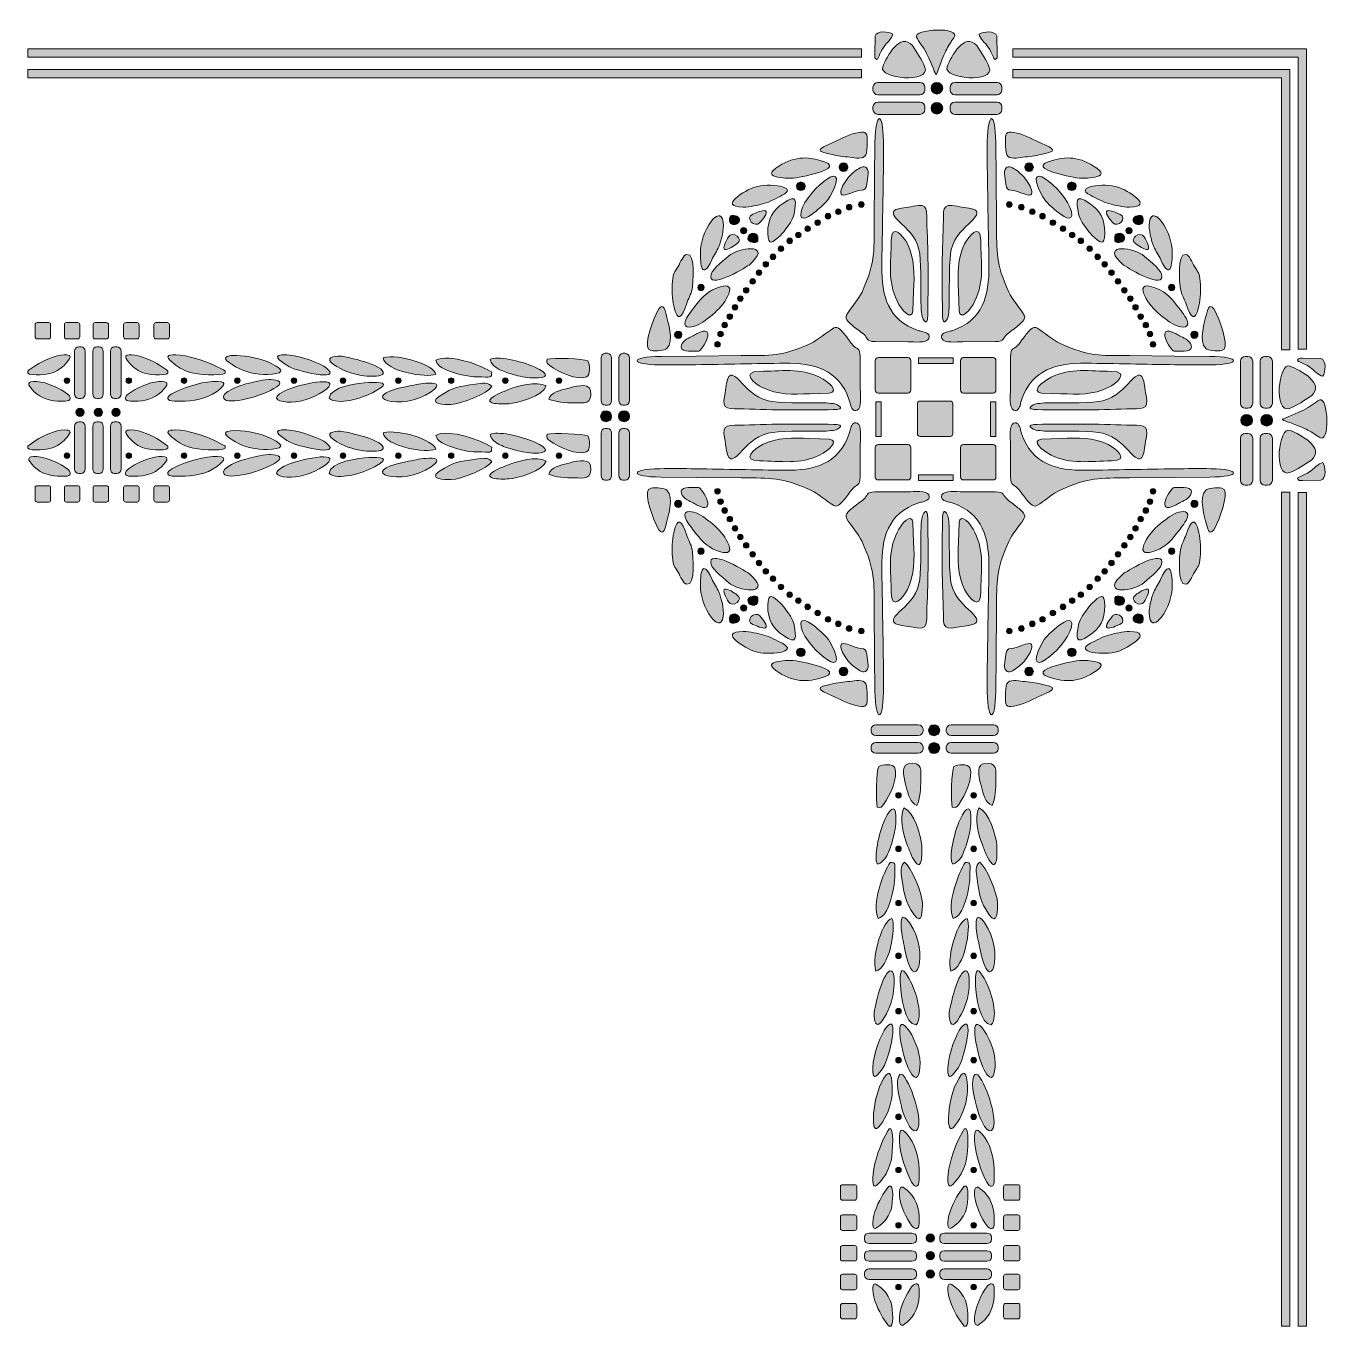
# Model space of a CAD drawing. Header units: inches. Extents: x -128 to 724, y -4 to 847.
import ezdxf

# ---------------------------------------------------------------- set-up
doc = ezdxf.new("R2010")
doc.units = ezdxf.units.IN
doc.header["$MEASUREMENT"] = 0
doc.layers.add('图层 1', color=7, linetype='Continuous')

# ---------------------------------------------------------------- blocks, each defined once
blk = doc.blocks.new('block 2')
at = {"layer": '图层 1', "true_color": 0xffffff}
h = blk.add_hatch(color=7, dxfattribs=at)
h.dxf.hatch_style = 2
edge = h.paths.add_edge_path()
edge.add_spline(control_points=[(460.33, 828.72), (469.13, 810.92), (464.23, 810.37), (471.6, 827.56), (472.62, 829.94), (474.03, 832.7), (476.05, 835.9), (476.45, 836.64), (477.25, 837.75), (478.04, 838.82), (483.77, 846.58), (450.95, 844.71), (453.77, 839.26), (455.25, 836.37), (458.35, 832.71), (460.33, 828.72)], knot_values=[0, 0, 0, 0, 1, 1, 1, 2, 2, 2, 3, 3, 3, 4, 4, 4, 5, 5, 5, 5], degree=3, periodic=1)
h = blk.add_hatch(color=7, dxfattribs=at)
h.dxf.hatch_style = 2
edge = h.paths.add_edge_path()
edge.add_spline(control_points=[(427.77, 824.79), (428.93, 824.96), (429.31, 828.46), (432.39, 832.88), (434.16, 835.42), (437.67, 838.53), (438.28, 841.22), (435.51, 843.3), (427.69, 843.58), (426.75, 840.1), (426.75, 840.1), (426.48, 828.04), (426.48, 828.04), (426.57, 825.65), (426.22, 825.74), (427.77, 824.79)], knot_values=[0, 0, 0, 0, 1, 1, 1, 2, 2, 2, 3, 3, 3, 4, 4, 4, 5, 5, 5, 5], degree=3, periodic=1)
h = blk.add_hatch(color=7, dxfattribs=at)
h.dxf.hatch_style = 2
edge = h.paths.add_edge_path()
edge.add_spline(control_points=[(459.24, 819.55), (457.46, 824.58), (453.9, 829.39), (451.04, 833.92), (443.1, 842.73), (434.33, 827.05), (431.68, 819.92), (428.78, 812.15), (463, 808.95), (459.24, 819.55)], knot_values=[0, 0, 0, 0, 1, 1, 1, 2, 2, 2, 3, 3, 3, 3], degree=3, periodic=1)
h = blk.add_hatch(color=7, dxfattribs=at)
h.dxf.hatch_style = 2
edge = h.paths.add_edge_path()
edge.add_spline(control_points=[(501.26, 819.55), (499.48, 824.58), (495.92, 829.39), (493.05, 833.92), (485.12, 842.73), (476.36, 827.05), (473.7, 819.92), (470.81, 812.15), (505.02, 808.95), (501.26, 819.55)], knot_values=[0, 0, 0, 0, 1, 1, 1, 2, 2, 2, 3, 3, 3, 3], degree=3, periodic=1)
h = blk.add_hatch(color=7, dxfattribs=at)
h.dxf.hatch_style = 2
edge = h.paths.add_edge_path()
edge.add_spline(control_points=[(505.11, 824.79), (506.68, 825.74), (506.33, 825.65), (506.4, 828.04), (506.4, 828.04), (506.14, 840.1), (506.14, 840.1), (505.2, 843.58), (497.38, 843.3), (494.61, 841.22), (495.21, 838.53), (498.73, 835.42), (500.49, 832.88), (503.57, 828.46), (503.95, 824.96), (505.11, 824.79)], knot_values=[0, 0, 0, 0, 1, 1, 1, 2, 2, 2, 3, 3, 3, 4, 4, 4, 5, 5, 5, 5], degree=3, periodic=1)
h = blk.add_hatch(color=7, dxfattribs=at)
h.dxf.hatch_style = 2
h.paths.add_polyline_path([(-126.83, 831.65), (417.76, 831.65), (417.76, 826.2), (-126.83, 826.2)])
h = blk.add_hatch(color=7, dxfattribs=at)
h.dxf.hatch_style = 2
h.paths.add_polyline_path([(703.03, 635.42), (708.49, 635.42), (708.49, 828.92), (708.49, 831.65), (705.76, 831.65), (516.56, 831.65), (516.56, 826.2), (703.03, 826.2)])
h = blk.add_hatch(color=7, dxfattribs=at)
h.dxf.hatch_style = 2
h.paths.add_polyline_path([(-126.83, 818.25), (417.76, 818.25), (417.76, 812.8), (-126.83, 812.8)])
h = blk.add_hatch(color=7, dxfattribs=at)
h.dxf.hatch_style = 2
h.paths.add_polyline_path([(692.13, 635.13), (697.58, 635.13), (697.58, 815.53), (697.58, 818.25), (694.86, 818.25), (516.56, 818.25), (516.56, 812.8), (692.13, 812.8)])
h = blk.add_hatch(color=7, dxfattribs=at)
h.dxf.hatch_style = 2
edge = h.paths.add_edge_path()
edge.add_spline(control_points=[(428.37, 801.74), (428.37, 801.74), (456.08, 801.74), (456.08, 801.74), (457.77, 801.74), (459.15, 803.12), (459.15, 804.81), (459.15, 804.81), (459.15, 806.63), (459.15, 806.63), (459.15, 808.32), (457.77, 809.7), (456.08, 809.7), (456.08, 809.7), (428.37, 809.7), (428.37, 809.7), (426.69, 809.7), (425.31, 808.31), (425.31, 806.63), (425.31, 806.63), (425.31, 804.81), (425.31, 804.81), (425.31, 803.12), (426.69, 801.74), (428.37, 801.74)], knot_values=[0, 0, 0, 0, 1, 1, 1, 2, 2, 2, 3, 3, 3, 4, 4, 4, 5, 5, 5, 6, 6, 6, 7, 7, 7, 8, 8, 8, 8], degree=3, periodic=1)
h = blk.add_hatch(color=7, dxfattribs=at)
h.dxf.hatch_style = 2
edge = h.paths.add_edge_path()
edge.add_spline(control_points=[(467.04, 802.19), (469.13, 802.19), (470.84, 803.9), (470.84, 806), (470.84, 808.09), (469.13, 809.8), (467.04, 809.8), (464.94, 809.8), (463.24, 808.09), (463.24, 806), (463.24, 803.9), (464.94, 802.19), (467.04, 802.19)], knot_values=[0, 0, 0, 0, 1, 1, 1, 2, 2, 2, 3, 3, 3, 4, 4, 4, 4], degree=3, periodic=1)
h = blk.add_hatch(color=7, dxfattribs=at)
h.dxf.hatch_style = 2
edge = h.paths.add_edge_path()
edge.add_spline(control_points=[(478.68, 809.7), (476.99, 809.7), (475.62, 808.31), (475.62, 806.63), (475.62, 806.63), (475.62, 804.81), (475.62, 804.81), (475.62, 803.12), (477, 801.74), (478.68, 801.74), (478.68, 801.74), (506.39, 801.74), (506.39, 801.74), (508.08, 801.74), (509.46, 803.12), (509.46, 804.81), (509.46, 804.81), (509.46, 806.63), (509.46, 806.63), (509.46, 808.32), (508.08, 809.7), (506.39, 809.7), (506.39, 809.7), (478.68, 809.7), (478.68, 809.7)], knot_values=[0, 0, 0, 0, 1, 1, 1, 2, 2, 2, 3, 3, 3, 4, 4, 4, 5, 5, 5, 6, 6, 6, 7, 7, 7, 8, 8, 8, 8], degree=3, periodic=1)
h = blk.add_hatch(color=7, dxfattribs=at)
h.dxf.hatch_style = 2
edge = h.paths.add_edge_path()
edge.add_spline(control_points=[(428.37, 788.91), (428.37, 788.91), (456.08, 788.91), (456.08, 788.91), (457.77, 788.91), (459.15, 790.29), (459.15, 791.98), (459.15, 791.98), (459.15, 793.8), (459.15, 793.8), (459.15, 795.48), (457.77, 796.86), (456.08, 796.86), (456.08, 796.86), (428.37, 796.86), (428.37, 796.86), (426.69, 796.86), (425.31, 795.48), (425.31, 793.8), (425.31, 793.8), (425.31, 791.98), (425.31, 791.98), (425.31, 790.29), (426.69, 788.91), (428.37, 788.91)], knot_values=[0, 0, 0, 0, 1, 1, 1, 2, 2, 2, 3, 3, 3, 4, 4, 4, 5, 5, 5, 6, 6, 6, 7, 7, 7, 8, 8, 8, 8], degree=3, periodic=1)
h = blk.add_hatch(color=7, dxfattribs=at)
h.dxf.hatch_style = 2
edge = h.paths.add_edge_path()
edge.add_spline(control_points=[(467.04, 789.13), (469.13, 789.13), (470.84, 790.84), (470.84, 792.94), (470.84, 795.04), (469.13, 796.74), (467.04, 796.74), (464.94, 796.74), (463.24, 795.04), (463.24, 792.94), (463.24, 790.84), (464.94, 789.13), (467.04, 789.13)], knot_values=[0, 0, 0, 0, 1, 1, 1, 2, 2, 2, 3, 3, 3, 4, 4, 4, 4], degree=3, periodic=1)
h = blk.add_hatch(color=7, dxfattribs=at)
h.dxf.hatch_style = 2
edge = h.paths.add_edge_path()
edge.add_spline(control_points=[(509.46, 791.99), (509.46, 791.99), (509.46, 793.8), (509.46, 793.8), (509.46, 795.48), (508.08, 796.86), (506.39, 796.86), (506.39, 796.86), (478.68, 796.86), (478.68, 796.86), (476.99, 796.86), (475.62, 795.48), (475.62, 793.8), (475.62, 793.8), (475.62, 791.99), (475.62, 791.99), (475.62, 790.29), (477, 788.91), (478.68, 788.91), (478.68, 788.91), (506.39, 788.91), (506.39, 788.91), (508.08, 788.91), (509.46, 790.29), (509.46, 791.99)], knot_values=[0, 0, 0, 0, 1, 1, 1, 2, 2, 2, 3, 3, 3, 4, 4, 4, 5, 5, 5, 6, 6, 6, 7, 7, 7, 8, 8, 8, 8], degree=3, periodic=1)
h = blk.add_hatch(color=7, dxfattribs=at)
h.dxf.hatch_style = 2
edge = h.paths.add_edge_path()
edge.add_spline(control_points=[(412.13, 650.7), (414, 649.08), (417.06, 647.11), (419.25, 645.22), (422.03, 642.82), (420.64, 640.44), (426.68, 640.44), (426.68, 640.44), (448.2, 640.33), (448.2, 640.33), (451.97, 640.26), (460.38, 639.29), (461.8, 642.37), (463.02, 645.04), (460.06, 646.34), (458.01, 646.83), (457.03, 647.07), (456.01, 647.26), (455.18, 647.54), (434.86, 654.23), (430.88, 670.9), (431.09, 689.53), (431.31, 708.96), (431.78, 728.35), (432.06, 747.79), (432.18, 755.64), (432.23, 763.48), (432.13, 771.3), (431.9, 791.08), (426.81, 791.22), (426.61, 770.51), (426.61, 770.51), (426.4, 747.45), (426.4, 747.45), (426.4, 747.45), (426.13, 718.15), (426.13, 718.15), (425.95, 698.08), (426.74, 692.19), (418.14, 672.71), (416.11, 668.31), (410.73, 662.33), (408.03, 657.62), (406.53, 655), (410.52, 652.1), (412.13, 650.7)], knot_values=[0, 0, 0, 0, 1, 1, 1, 2, 2, 2, 3, 3, 3, 4, 4, 4, 5, 5, 5, 6, 6, 6, 7, 7, 7, 8, 8, 8, 9, 9, 9, 10, 10, 10, 11, 11, 11, 12, 12, 12, 13, 13, 13, 14, 14, 14, 15, 15, 15, 15], degree=3, periodic=1)
h = blk.add_hatch(color=7, dxfattribs=at)
h.dxf.hatch_style = 2
edge = h.paths.add_edge_path()
edge.add_spline(control_points=[(524.08, 657.62), (521.39, 662.33), (516.01, 668.31), (513.97, 672.71), (505.37, 692.19), (506.16, 698.08), (505.98, 718.15), (505.98, 718.15), (505.71, 747.45), (505.71, 747.45), (505.71, 747.45), (505.5, 770.5), (505.5, 770.5), (505.31, 791.22), (500.22, 791.07), (499.98, 771.3), (499.89, 763.48), (499.94, 755.64), (500.05, 747.79), (500.33, 728.35), (500.8, 708.96), (501.03, 689.53), (501.23, 670.9), (497.25, 654.23), (476.94, 647.54), (476.1, 647.26), (475.08, 647.07), (474.1, 646.83), (472.06, 646.34), (469.09, 645.04), (470.32, 642.37), (471.74, 639.29), (480.14, 640.26), (483.91, 640.33), (483.91, 640.33), (505.43, 640.44), (505.43, 640.44), (511.47, 640.44), (510.08, 642.82), (512.86, 645.22), (515.05, 647.11), (518.12, 649.08), (519.99, 650.7), (521.59, 652.1), (525.58, 655), (524.08, 657.62)], knot_values=[0, 0, 0, 0, 1, 1, 1, 2, 2, 2, 3, 3, 3, 4, 4, 4, 5, 5, 5, 6, 6, 6, 7, 7, 7, 8, 8, 8, 9, 9, 9, 10, 10, 10, 11, 11, 11, 12, 12, 12, 13, 13, 13, 14, 14, 14, 15, 15, 15, 15], degree=3, periodic=1)
h = blk.add_hatch(color=7, dxfattribs=at)
h.dxf.hatch_style = 2
edge = h.paths.add_edge_path()
edge.add_spline(control_points=[(398.12, 769.99), (390.02, 766.36), (386.16, 764.9), (399.63, 762.35), (403.59, 761.6), (407.48, 761.18), (411.63, 760.66), (415.33, 760.2), (420.45, 759.49), (421.02, 763.86), (421.34, 766.62), (421.57, 769.47), (421.54, 772.23), (421.48, 777.82), (420.07, 777.96), (414.1, 776.64), (408.4, 775.37), (402.22, 771.84), (398.12, 769.99)], knot_values=[0, 0, 0, 0, 1, 1, 1, 2, 2, 2, 3, 3, 3, 4, 4, 4, 5, 5, 5, 6, 6, 6, 6], degree=3, periodic=1)
h = blk.add_hatch(color=7, dxfattribs=at)
h.dxf.hatch_style = 2
edge = h.paths.add_edge_path()
edge.add_spline(control_points=[(521.72, 760.67), (525.86, 761.18), (529.75, 761.6), (533.72, 762.35), (547.19, 764.9), (543.32, 766.36), (535.22, 770), (531.13, 771.84), (524.93, 775.37), (519.24, 776.64), (513.27, 777.96), (511.87, 777.82), (511.8, 772.24), (511.77, 769.47), (512.01, 766.63), (512.33, 763.87), (512.89, 759.49), (518.01, 760.2), (521.72, 760.67)], knot_values=[0, 0, 0, 0, 1, 1, 1, 2, 2, 2, 3, 3, 3, 4, 4, 4, 5, 5, 5, 6, 6, 6, 6], degree=3, periodic=1)
h = blk.add_hatch(color=7, dxfattribs=at)
h.dxf.hatch_style = 2
edge = h.paths.add_edge_path()
edge.add_spline(control_points=[(393.58, 757.87), (382.01, 761.98), (372.63, 761.4), (361.9, 753.75), (356.02, 749.55), (360.01, 748.31), (364.83, 747.6), (366.89, 747.29), (368.95, 747.21), (371.76, 747.21), (375.22, 747.21), (382.93, 748.79), (388.99, 750.7), (392.51, 751.8), (402.1, 754.82), (393.58, 757.87)], knot_values=[0, 0, 0, 0, 1, 1, 1, 2, 2, 2, 3, 3, 3, 4, 4, 4, 5, 5, 5, 5], degree=3, periodic=1)
h = blk.add_hatch(color=7, dxfattribs=at)
h.dxf.hatch_style = 2
edge = h.paths.add_edge_path()
edge.add_spline(control_points=[(378.2, 722.84), (378.6, 717.77), (387.31, 724.79), (389.16, 726.44), (392.5, 729.41), (395.83, 732.3), (397.99, 736.54), (412.42, 764.92), (377.21, 735.56), (378.2, 722.84)], knot_values=[0, 0, 0, 0, 1, 1, 1, 2, 2, 2, 3, 3, 3, 3], degree=3, periodic=1)
h = blk.add_hatch(color=7, dxfattribs=at)
h.dxf.hatch_style = 2
edge = h.paths.add_edge_path()
edge.add_spline(control_points=[(555.13, 722.84), (556.13, 735.56), (520.92, 764.92), (535.36, 736.54), (537.5, 732.3), (540.84, 729.41), (544.17, 726.44), (546.03, 724.79), (554.74, 717.77), (555.13, 722.84)], knot_values=[0, 0, 0, 0, 1, 1, 1, 2, 2, 2, 3, 3, 3, 3], degree=3, periodic=1)
h = blk.add_hatch(color=7, dxfattribs=at)
h.dxf.hatch_style = 2
edge = h.paths.add_edge_path()
edge.add_spline(control_points=[(568.5, 747.6), (573.33, 748.31), (577.32, 749.55), (571.44, 753.75), (560.71, 761.4), (551.34, 761.98), (539.77, 757.87), (531.24, 754.82), (540.83, 751.8), (544.35, 750.7), (550.41, 748.79), (558.12, 747.21), (561.59, 747.21), (564.38, 747.21), (566.46, 747.3), (568.5, 747.6)], knot_values=[0, 0, 0, 0, 1, 1, 1, 2, 2, 2, 3, 3, 3, 4, 4, 4, 5, 5, 5, 5], degree=3, periodic=1)
h = blk.add_hatch(color=7, dxfattribs=at)
h.dxf.hatch_style = 2
edge = h.paths.add_edge_path()
edge.add_spline(control_points=[(414.98, 752.76), (412.86, 751.39), (410.94, 749.59), (409.8, 748.35), (406.5, 744.73), (398.68, 732.19), (410.74, 737.42), (419.74, 741.32), (420.64, 736.42), (421.65, 746.47), (421.95, 749.55), (422.56, 751.11), (421.74, 752.87), (420.23, 756.07), (417.35, 754.29), (414.98, 752.76)], knot_values=[0, 0, 0, 0, 1, 1, 1, 2, 2, 2, 3, 3, 3, 4, 4, 4, 5, 5, 5, 5], degree=3, periodic=1)
h = blk.add_hatch(color=7, dxfattribs=at)
h.dxf.hatch_style = 2
edge = h.paths.add_edge_path()
edge.add_spline(control_points=[(406.12, 751.54), (407.68, 751.54), (408.95, 752.81), (408.95, 754.37), (408.95, 755.92), (407.68, 757.19), (406.12, 757.19), (404.56, 757.19), (403.29, 755.92), (403.29, 754.37), (403.29, 752.81), (404.56, 751.54), (406.12, 751.54)], knot_values=[0, 0, 0, 0, 1, 1, 1, 2, 2, 2, 3, 3, 3, 4, 4, 4, 4], degree=3, periodic=1)
h = blk.add_hatch(color=7, dxfattribs=at)
h.dxf.hatch_style = 2
edge = h.paths.add_edge_path()
edge.add_spline(control_points=[(522.6, 737.42), (534.67, 732.19), (526.84, 744.73), (523.54, 748.35), (522.4, 749.59), (520.48, 751.39), (518.36, 752.76), (515.99, 754.29), (513.11, 756.07), (511.6, 752.87), (510.78, 751.11), (511.38, 749.55), (511.69, 746.47), (512.69, 736.42), (513.6, 741.32), (522.6, 737.42)], knot_values=[0, 0, 0, 0, 1, 1, 1, 2, 2, 2, 3, 3, 3, 4, 4, 4, 5, 5, 5, 5], degree=3, periodic=1)
h = blk.add_hatch(color=7, dxfattribs=at)
h.dxf.hatch_style = 2
edge = h.paths.add_edge_path()
edge.add_spline(control_points=[(527.22, 757.19), (525.67, 757.19), (524.39, 755.92), (524.39, 754.37), (524.39, 752.81), (525.67, 751.54), (527.22, 751.54), (528.78, 751.54), (530.04, 752.81), (530.04, 754.37), (530.04, 755.92), (528.78, 757.19), (527.22, 757.19)], knot_values=[0, 0, 0, 0, 1, 1, 1, 2, 2, 2, 3, 3, 3, 4, 4, 4, 4], degree=3, periodic=1)
h = blk.add_hatch(color=7, dxfattribs=at)
h.dxf.hatch_style = 2
edge = h.paths.add_edge_path()
edge.add_spline(control_points=[(348.04, 741.36), (342.44, 739.52), (323.28, 728.4), (340.5, 728.3), (345.15, 728.28), (350.04, 729.52), (354.09, 730.59), (357.87, 731.58), (362.51, 734.29), (365.98, 736.01), (377.68, 741.75), (356.61, 744.18), (348.04, 741.36)], knot_values=[0, 0, 0, 0, 1, 1, 1, 2, 2, 2, 3, 3, 3, 4, 4, 4, 4], degree=3, periodic=1)
h = blk.add_hatch(color=7, dxfattribs=at)
h.dxf.hatch_style = 2
edge = h.paths.add_edge_path()
edge.add_spline(control_points=[(381.01, 741.88), (381.01, 743.43), (379.74, 744.7), (378.19, 744.7), (376.63, 744.7), (375.36, 743.43), (375.36, 741.88), (375.36, 740.32), (376.63, 739.05), (378.19, 739.05), (379.74, 739.05), (381.01, 740.32), (381.01, 741.88)], knot_values=[0, 0, 0, 0, 1, 1, 1, 2, 2, 2, 3, 3, 3, 4, 4, 4, 4], degree=3, periodic=1)
h = blk.add_hatch(color=7, dxfattribs=at)
h.dxf.hatch_style = 2
edge = h.paths.add_edge_path()
edge.add_spline(control_points=[(555.16, 744.7), (553.6, 744.7), (552.34, 743.43), (552.34, 741.88), (552.34, 740.32), (553.6, 739.05), (555.16, 739.05), (556.72, 739.05), (557.98, 740.32), (557.98, 741.88), (557.98, 743.43), (556.72, 744.7), (555.16, 744.7)], knot_values=[0, 0, 0, 0, 1, 1, 1, 2, 2, 2, 3, 3, 3, 4, 4, 4, 4], degree=3, periodic=1)
h = blk.add_hatch(color=7, dxfattribs=at)
h.dxf.hatch_style = 2
edge = h.paths.add_edge_path()
edge.add_spline(control_points=[(585.3, 741.36), (576.73, 744.18), (555.66, 741.75), (567.36, 736.01), (570.83, 734.3), (575.47, 731.58), (579.25, 730.59), (583.3, 729.52), (588.19, 728.28), (592.84, 728.31), (610.05, 728.4), (590.9, 739.52), (585.3, 741.36)], knot_values=[0, 0, 0, 0, 1, 1, 1, 2, 2, 2, 3, 3, 3, 4, 4, 4, 4], degree=3, periodic=1)
h = blk.add_hatch(color=7, dxfattribs=at)
h.dxf.hatch_style = 2
edge = h.paths.add_edge_path()
edge.add_spline(control_points=[(366.86, 730.95), (359.64, 726.2), (356.58, 720.7), (356.58, 711.34), (356.58, 702.41), (359.93, 705.15), (364.91, 709.78), (366.79, 711.51), (373.39, 720.2), (373.88, 723.94), (374.98, 732.25), (376.37, 737.21), (366.86, 730.95)], knot_values=[0, 0, 0, 0, 1, 1, 1, 2, 2, 2, 3, 3, 3, 4, 4, 4, 4], degree=3, periodic=1)
h = blk.add_hatch(color=7, dxfattribs=at)
h.dxf.hatch_style = 2
edge = h.paths.add_edge_path()
edge.add_spline(control_points=[(576.77, 711.34), (576.77, 720.7), (573.7, 726.2), (566.48, 730.95), (556.97, 737.21), (558.36, 732.25), (559.46, 723.94), (559.95, 720.2), (566.55, 711.51), (568.42, 709.78), (573.4, 705.15), (576.77, 702.41), (576.77, 711.34)], knot_values=[0, 0, 0, 0, 1, 1, 1, 2, 2, 2, 3, 3, 3, 4, 4, 4, 4], degree=3, periodic=1)
h = blk.add_hatch(color=7, dxfattribs=at)
h.dxf.hatch_style = 2
edge = h.paths.add_edge_path()
edge.add_spline(control_points=[(319.6, 718.96), (315.3, 713.6), (312.54, 704.01), (312.54, 699.26), (312.54, 690.63), (313.49, 680.06), (320.01, 693.81), (321.4, 696.73), (323.45, 699.78), (324.54, 702.4), (326.22, 706.45), (328.22, 713.43), (327.41, 718.53), (326.39, 724.96), (322.72, 722.85), (319.6, 718.96)], knot_values=[0, 0, 0, 0, 1, 1, 1, 2, 2, 2, 3, 3, 3, 4, 4, 4, 5, 5, 5, 5], degree=3, periodic=1)
h = blk.add_hatch(color=7, dxfattribs=at)
h.dxf.hatch_style = 2
edge = h.paths.add_edge_path()
edge.add_spline(control_points=[(355.08, 725.82), (353.57, 726.69), (348.52, 724.39), (346.79, 723.62), (341.37, 721.19), (348.07, 714.38), (351.49, 718.14), (353.56, 720.43), (356.77, 724.85), (355.08, 725.82)], knot_values=[0, 0, 0, 0, 1, 1, 1, 2, 2, 2, 3, 3, 3, 3], degree=3, periodic=1)
h = blk.add_hatch(color=7, dxfattribs=at)
h.dxf.hatch_style = 2
edge = h.paths.add_edge_path()
edge.add_spline(control_points=[(400.8, 725.25), (400.8, 724.24), (401.62, 723.43), (402.62, 723.43), (403.62, 723.43), (404.43, 724.24), (404.43, 725.25), (404.43, 726.25), (403.62, 727.07), (402.62, 727.07), (401.62, 727.07), (400.8, 726.25), (400.8, 725.25)], knot_values=[0, 0, 0, 0, 1, 1, 1, 2, 2, 2, 3, 3, 3, 4, 4, 4, 4], degree=3, periodic=1)
h = blk.add_hatch(color=7, dxfattribs=at)
h.dxf.hatch_style = 2
edge = h.paths.add_edge_path()
edge.add_spline(control_points=[(409.71, 730.07), (410.72, 730.07), (411.53, 729.26), (411.53, 728.25), (411.53, 727.25), (410.72, 726.44), (409.71, 726.44), (408.71, 726.44), (407.9, 727.25), (407.9, 728.25), (407.9, 729.26), (408.71, 730.07), (409.71, 730.07)], knot_values=[0, 0, 0, 0, 1, 1, 1, 2, 2, 2, 3, 3, 3, 4, 4, 4, 4], degree=3, periodic=1)
h = blk.add_hatch(color=7, dxfattribs=at)
h.dxf.hatch_style = 2
edge = h.paths.add_edge_path()
edge.add_spline(control_points=[(419.48, 729.96), (419.48, 730.96), (418.67, 731.78), (417.67, 731.78), (416.66, 731.78), (415.85, 730.96), (415.85, 729.96), (415.85, 728.96), (416.66, 728.14), (417.67, 728.14), (418.67, 728.14), (419.48, 728.96), (419.48, 729.96)], knot_values=[0, 0, 0, 0, 1, 1, 1, 2, 2, 2, 3, 3, 3, 4, 4, 4, 4], degree=3, periodic=1)
h = blk.add_hatch(color=7, dxfattribs=at)
h.dxf.hatch_style = 2
edge = h.paths.add_edge_path()
edge.add_spline(control_points=[(457.4, 656.9), (457.86, 654.82), (460.19, 651.06), (460.86, 654.89), (460.99, 655.65), (461.05, 656.64), (461.08, 657.78), (461.43, 676.37), (461.43, 697.68), (460.57, 716.09), (460.11, 725.94), (462.31, 731.34), (451.53, 728.88), (443.6, 727.07), (432.62, 728.11), (442.43, 718.83), (446.9, 714.6), (453.1, 709.48), (455.33, 700.56), (456.85, 694.48), (456.63, 675.96), (456.63, 669.25), (456.62, 664.6), (456.7, 660.08), (457.4, 656.9)], knot_values=[0, 0, 0, 0, 1, 1, 1, 2, 2, 2, 3, 3, 3, 4, 4, 4, 5, 5, 5, 6, 6, 6, 7, 7, 7, 8, 8, 8, 8], degree=3, periodic=1)
h = blk.add_hatch(color=7, dxfattribs=at)
h.dxf.hatch_style = 2
edge = h.paths.add_edge_path()
edge.add_spline(control_points=[(471.23, 716.09), (470.37, 697.68), (470.37, 676.37), (470.72, 657.78), (470.74, 656.64), (470.81, 655.65), (470.94, 654.89), (471.61, 651.06), (473.95, 654.82), (474.4, 656.9), (475.09, 660.08), (475.17, 664.6), (475.17, 669.25), (475.17, 675.96), (474.95, 694.48), (476.47, 700.56), (478.7, 709.48), (484.9, 714.6), (489.36, 718.83), (499.17, 728.12), (488.2, 727.08), (480.28, 728.88), (469.48, 731.34), (471.68, 725.94), (471.23, 716.09)], knot_values=[0, 0, 0, 0, 1, 1, 1, 2, 2, 2, 3, 3, 3, 4, 4, 4, 5, 5, 5, 6, 6, 6, 7, 7, 7, 8, 8, 8, 8], degree=3, periodic=1)
h = blk.add_hatch(color=7, dxfattribs=at)
h.dxf.hatch_style = 2
edge = h.paths.add_edge_path()
edge.add_spline(control_points=[(516.12, 729.96), (516.12, 730.96), (515.31, 731.78), (514.31, 731.78), (513.31, 731.78), (512.49, 730.96), (512.49, 729.96), (512.49, 728.96), (513.31, 728.14), (514.31, 728.14), (515.31, 728.14), (516.12, 728.96), (516.12, 729.96)], knot_values=[0, 0, 0, 0, 1, 1, 1, 2, 2, 2, 3, 3, 3, 4, 4, 4, 4], degree=3, periodic=1)
h = blk.add_hatch(color=7, dxfattribs=at)
h.dxf.hatch_style = 2
edge = h.paths.add_edge_path()
edge.add_spline(control_points=[(524.08, 728.25), (524.08, 729.25), (523.26, 730.07), (522.26, 730.07), (521.25, 730.07), (520.44, 729.25), (520.44, 728.25), (520.44, 727.25), (521.25, 726.44), (522.26, 726.44), (523.26, 726.44), (524.08, 727.25), (524.08, 728.25)], knot_values=[0, 0, 0, 0, 1, 1, 1, 2, 2, 2, 3, 3, 3, 4, 4, 4, 4], degree=3, periodic=1)
h = blk.add_hatch(color=7, dxfattribs=at)
h.dxf.hatch_style = 2
edge = h.paths.add_edge_path()
edge.add_spline(control_points=[(527.54, 725.25), (527.54, 724.24), (528.35, 723.43), (529.35, 723.43), (530.36, 723.43), (531.17, 724.24), (531.17, 725.25), (531.17, 726.25), (530.36, 727.07), (529.35, 727.07), (528.35, 727.07), (527.54, 726.25), (527.54, 725.25)], knot_values=[0, 0, 0, 0, 1, 1, 1, 2, 2, 2, 3, 3, 3, 4, 4, 4, 4], degree=3, periodic=1)
h = blk.add_hatch(color=7, dxfattribs=at)
h.dxf.hatch_style = 2
edge = h.paths.add_edge_path()
edge.add_spline(control_points=[(586.55, 723.62), (584.82, 724.39), (579.76, 726.69), (578.26, 725.81), (576.58, 724.85), (579.78, 720.43), (581.85, 718.14), (585.26, 714.38), (591.96, 721.19), (586.55, 723.62)], knot_values=[0, 0, 0, 0, 1, 1, 1, 2, 2, 2, 3, 3, 3, 3], degree=3, periodic=1)
h = blk.add_hatch(color=7, dxfattribs=at)
h.dxf.hatch_style = 2
edge = h.paths.add_edge_path()
edge.add_spline(control_points=[(605.93, 718.53), (605.12, 713.43), (607.11, 706.45), (608.8, 702.4), (609.89, 699.78), (611.95, 696.73), (613.33, 693.81), (619.84, 680.06), (620.8, 690.63), (620.8, 699.26), (620.8, 704.01), (618.04, 713.6), (613.74, 718.96), (610.62, 722.85), (606.95, 724.96), (605.93, 718.53)], knot_values=[0, 0, 0, 0, 1, 1, 1, 2, 2, 2, 3, 3, 3, 4, 4, 4, 5, 5, 5, 5], degree=3, periodic=1)
h = blk.add_hatch(color=7, dxfattribs=at)
h.dxf.hatch_style = 2
edge = h.paths.add_edge_path()
edge.add_spline(control_points=[(331.58, 720.18), (331.55, 718.49), (332.01, 717.28), (333.69, 716.89), (338.25, 715.85), (340.5, 722.28), (334.54, 722.78), (332.3, 722.96), (331.62, 722.67), (331.58, 720.18)], knot_values=[0, 0, 0, 0, 1, 1, 1, 2, 2, 2, 3, 3, 3, 3], degree=3, periodic=1)
h = blk.add_hatch(color=7, dxfattribs=at)
h.dxf.hatch_style = 2
edge = h.paths.add_edge_path()
edge.add_spline(control_points=[(380.76, 714.17), (380.76, 713.17), (381.58, 712.35), (382.58, 712.35), (383.58, 712.35), (384.39, 713.17), (384.39, 714.17), (384.39, 715.17), (383.58, 715.99), (382.58, 715.99), (381.58, 715.99), (380.76, 715.17), (380.76, 714.17)], knot_values=[0, 0, 0, 0, 1, 1, 1, 2, 2, 2, 3, 3, 3, 4, 4, 4, 4], degree=3, periodic=1)
h = blk.add_hatch(color=7, dxfattribs=at)
h.dxf.hatch_style = 2
edge = h.paths.add_edge_path()
edge.add_spline(control_points=[(387.35, 718.15), (387.35, 717.14), (388.16, 716.33), (389.16, 716.33), (390.16, 716.33), (390.98, 717.14), (390.98, 718.15), (390.98, 719.15), (390.16, 719.97), (389.16, 719.97), (388.16, 719.97), (387.35, 719.15), (387.35, 718.15)], knot_values=[0, 0, 0, 0, 1, 1, 1, 2, 2, 2, 3, 3, 3, 4, 4, 4, 4], degree=3, periodic=1)
h = blk.add_hatch(color=7, dxfattribs=at)
h.dxf.hatch_style = 2
edge = h.paths.add_edge_path()
edge.add_spline(control_points=[(394.16, 722.35), (394.16, 721.35), (394.97, 720.53), (395.97, 720.53), (396.98, 720.53), (397.79, 721.35), (397.79, 722.35), (397.79, 723.35), (396.98, 724.17), (395.97, 724.17), (394.97, 724.17), (394.16, 723.35), (394.16, 722.35)], knot_values=[0, 0, 0, 0, 1, 1, 1, 2, 2, 2, 3, 3, 3, 4, 4, 4, 4], degree=3, periodic=1)
h = blk.add_hatch(color=7, dxfattribs=at)
h.dxf.hatch_style = 2
edge = h.paths.add_edge_path()
edge.add_spline(control_points=[(437.24, 706.23), (437.13, 692.13), (434.68, 679.91), (441.04, 666.97), (443.97, 661.01), (450.39, 653.65), (451.43, 660.6), (451.43, 660.6), (451.82, 673.24), (451.82, 673.24), (452.39, 684.27), (452.56, 694.61), (447.86, 704.21), (445.23, 709.55), (437.35, 718.63), (437.24, 706.23)], knot_values=[0, 0, 0, 0, 1, 1, 1, 2, 2, 2, 3, 3, 3, 4, 4, 4, 5, 5, 5, 5], degree=3, periodic=1)
h = blk.add_hatch(color=7, dxfattribs=at)
h.dxf.hatch_style = 2
edge = h.paths.add_edge_path()
edge.add_spline(control_points=[(485.09, 704.21), (480.38, 694.61), (480.54, 684.27), (481.13, 673.24), (481.13, 673.24), (481.51, 660.6), (481.51, 660.6), (482.54, 653.65), (488.98, 661.01), (491.9, 666.96), (498.26, 679.91), (495.82, 692.13), (495.7, 706.23), (495.58, 718.63), (487.71, 709.55), (485.09, 704.21)], knot_values=[0, 0, 0, 0, 1, 1, 1, 2, 2, 2, 3, 3, 3, 4, 4, 4, 5, 5, 5, 5], degree=3, periodic=1)
h = blk.add_hatch(color=7, dxfattribs=at)
h.dxf.hatch_style = 2
edge = h.paths.add_edge_path()
edge.add_spline(control_points=[(534.18, 722.35), (534.18, 721.35), (534.99, 720.53), (536, 720.53), (537, 720.53), (537.82, 721.35), (537.82, 722.35), (537.82, 723.35), (537, 724.17), (536, 724.17), (534.99, 724.17), (534.18, 723.35), (534.18, 722.35)], knot_values=[0, 0, 0, 0, 1, 1, 1, 2, 2, 2, 3, 3, 3, 4, 4, 4, 4], degree=3, periodic=1)
h = blk.add_hatch(color=7, dxfattribs=at)
h.dxf.hatch_style = 2
edge = h.paths.add_edge_path()
edge.add_spline(control_points=[(542.82, 719.97), (541.82, 719.97), (541, 719.15), (541, 718.15), (541, 717.14), (541.82, 716.33), (542.82, 716.33), (543.81, 716.33), (544.63, 717.14), (544.63, 718.15), (544.63, 719.15), (543.81, 719.97), (542.82, 719.97)], knot_values=[0, 0, 0, 0, 1, 1, 1, 2, 2, 2, 3, 3, 3, 4, 4, 4, 4], degree=3, periodic=1)
h = blk.add_hatch(color=7, dxfattribs=at)
h.dxf.hatch_style = 2
edge = h.paths.add_edge_path()
edge.add_spline(control_points=[(547.58, 714.17), (547.58, 713.17), (548.4, 712.35), (549.4, 712.35), (550.4, 712.35), (551.22, 713.17), (551.22, 714.17), (551.22, 715.17), (550.4, 715.99), (549.4, 715.99), (548.4, 715.99), (547.58, 715.17), (547.58, 714.17)], knot_values=[0, 0, 0, 0, 1, 1, 1, 2, 2, 2, 3, 3, 3, 4, 4, 4, 4], degree=3, periodic=1)
h = blk.add_hatch(color=7, dxfattribs=at)
h.dxf.hatch_style = 2
edge = h.paths.add_edge_path()
edge.add_spline(control_points=[(598.8, 722.78), (592.83, 722.28), (595.09, 715.85), (599.66, 716.89), (601.33, 717.28), (601.79, 718.49), (601.76, 720.18), (601.72, 722.67), (601.04, 722.96), (598.8, 722.78)], knot_values=[0, 0, 0, 0, 1, 1, 1, 2, 2, 2, 3, 3, 3, 3], degree=3, periodic=1)
h = blk.add_hatch(color=7, dxfattribs=at)
h.dxf.hatch_style = 2
edge = h.paths.add_edge_path()
edge.add_spline(control_points=[(330.86, 708.82), (329.21, 706.2), (326.82, 701.29), (328.65, 700.63), (330.29, 700.03), (334.86, 703.17), (336.43, 704.24), (341.34, 707.57), (333.57, 713.12), (330.86, 708.82)], knot_values=[0, 0, 0, 0, 1, 1, 1, 2, 2, 2, 3, 3, 3, 3], degree=3, periodic=1)
h = blk.add_hatch(color=7, dxfattribs=at)
h.dxf.hatch_style = 2
edge = h.paths.add_edge_path()
edge.add_spline(control_points=[(338.77, 712.92), (338.77, 711.79), (339.7, 710.87), (340.82, 710.87), (341.95, 710.87), (342.87, 711.79), (342.87, 712.92), (342.87, 714.05), (341.95, 714.98), (340.82, 714.98), (339.7, 714.98), (338.77, 714.05), (338.77, 712.92)], knot_values=[0, 0, 0, 0, 1, 1, 1, 2, 2, 2, 3, 3, 3, 4, 4, 4, 4], degree=3, periodic=1)
h = blk.add_hatch(color=7, dxfattribs=at)
h.dxf.hatch_style = 2
edge = h.paths.add_edge_path()
edge.add_spline(control_points=[(348.05, 711.1), (343.49, 712.14), (341.24, 705.71), (347.2, 705.21), (349.45, 705.02), (350.12, 705.32), (350.16, 707.82), (350.19, 709.5), (349.73, 710.71), (348.05, 711.1)], knot_values=[0, 0, 0, 0, 1, 1, 1, 2, 2, 2, 3, 3, 3, 3], degree=3, periodic=1)
h = blk.add_hatch(color=7, dxfattribs=at)
h.dxf.hatch_style = 2
edge = h.paths.add_edge_path()
edge.add_spline(control_points=[(369.11, 706.22), (369.11, 705.22), (369.93, 704.41), (370.93, 704.41), (371.94, 704.41), (372.75, 705.22), (372.75, 706.22), (372.75, 707.23), (371.94, 708.04), (370.93, 708.04), (369.94, 708.04), (369.11, 707.23), (369.11, 706.22)], knot_values=[0, 0, 0, 0, 1, 1, 1, 2, 2, 2, 3, 3, 3, 4, 4, 4, 4], degree=3, periodic=1)
h = blk.add_hatch(color=7, dxfattribs=at)
h.dxf.hatch_style = 2
edge = h.paths.add_edge_path()
edge.add_spline(control_points=[(374.74, 710.08), (374.74, 709.08), (375.55, 708.26), (376.56, 708.26), (377.56, 708.26), (378.37, 709.08), (378.37, 710.08), (378.37, 711.09), (377.56, 711.9), (376.56, 711.9), (375.55, 711.9), (374.74, 711.09), (374.74, 710.08)], knot_values=[0, 0, 0, 0, 1, 1, 1, 2, 2, 2, 3, 3, 3, 4, 4, 4, 4], degree=3, periodic=1)
h = blk.add_hatch(color=7, dxfattribs=at)
h.dxf.hatch_style = 2
edge = h.paths.add_edge_path()
edge.add_spline(control_points=[(555.42, 708.26), (556.42, 708.26), (557.24, 709.08), (557.24, 710.08), (557.24, 711.09), (556.42, 711.9), (555.42, 711.9), (554.42, 711.9), (553.6, 711.09), (553.6, 710.08), (553.6, 709.08), (554.42, 708.26), (555.42, 708.26)], knot_values=[0, 0, 0, 0, 1, 1, 1, 2, 2, 2, 3, 3, 3, 4, 4, 4, 4], degree=3, periodic=1)
h = blk.add_hatch(color=7, dxfattribs=at)
h.dxf.hatch_style = 2
edge = h.paths.add_edge_path()
edge.add_spline(control_points=[(559.22, 706.22), (559.22, 705.22), (560.04, 704.41), (561.04, 704.41), (562.04, 704.41), (562.85, 705.22), (562.85, 706.22), (562.85, 707.23), (562.04, 708.04), (561.04, 708.04), (560.04, 708.04), (559.22, 707.23), (559.22, 706.22)], knot_values=[0, 0, 0, 0, 1, 1, 1, 2, 2, 2, 3, 3, 3, 4, 4, 4, 4], degree=3, periodic=1)
h = blk.add_hatch(color=7, dxfattribs=at)
h.dxf.hatch_style = 2
edge = h.paths.add_edge_path()
edge.add_spline(control_points=[(585.29, 711.1), (583.61, 710.71), (583.15, 709.5), (583.17, 707.82), (583.22, 705.32), (583.89, 705.02), (586.14, 705.21), (592.1, 705.71), (589.85, 712.14), (585.29, 711.1)], knot_values=[0, 0, 0, 0, 1, 1, 1, 2, 2, 2, 3, 3, 3, 3], degree=3, periodic=1)
h = blk.add_hatch(color=7, dxfattribs=at)
h.dxf.hatch_style = 2
edge = h.paths.add_edge_path()
edge.add_spline(control_points=[(590.46, 712.92), (590.46, 711.79), (591.39, 710.87), (592.52, 710.87), (593.65, 710.87), (594.57, 711.79), (594.57, 712.92), (594.57, 714.05), (593.65, 714.98), (592.52, 714.98), (591.39, 714.98), (590.46, 714.05), (590.46, 712.92)], knot_values=[0, 0, 0, 0, 1, 1, 1, 2, 2, 2, 3, 3, 3, 4, 4, 4, 4], degree=3, periodic=1)
h = blk.add_hatch(color=7, dxfattribs=at)
h.dxf.hatch_style = 2
edge = h.paths.add_edge_path()
edge.add_spline(control_points=[(596.91, 704.24), (598.47, 703.17), (603.05, 700.03), (604.69, 700.63), (606.52, 701.29), (604.13, 706.2), (602.48, 708.82), (599.78, 713.12), (592, 707.57), (596.91, 704.24)], knot_values=[0, 0, 0, 0, 1, 1, 1, 2, 2, 2, 3, 3, 3, 3], degree=3, periodic=1)
h = blk.add_hatch(color=7, dxfattribs=at)
h.dxf.hatch_style = 2
edge = h.paths.add_edge_path()
edge.add_spline(control_points=[(319.56, 684.56), (316.78, 673.57), (340.62, 687.84), (344.37, 690.43), (359.99, 703.96), (340.32, 702.71), (332.28, 697.28), (329.35, 694.96), (320.38, 687.79), (319.56, 684.56)], knot_values=[0, 0, 0, 0, 1, 1, 1, 2, 2, 2, 3, 3, 3, 3], degree=3, periodic=1)
h = blk.add_hatch(color=7, dxfattribs=at)
h.dxf.hatch_style = 2
edge = h.paths.add_edge_path()
edge.add_spline(control_points=[(363.36, 701.11), (363.36, 700.11), (364.17, 699.29), (365.17, 699.29), (366.18, 699.29), (366.99, 700.11), (366.99, 701.11), (366.99, 702.11), (366.18, 702.93), (365.17, 702.93), (364.17, 702.93), (363.36, 702.11), (363.36, 701.11)], knot_values=[0, 0, 0, 0, 1, 1, 1, 2, 2, 2, 3, 3, 3, 4, 4, 4, 4], degree=3, periodic=1)
h = blk.add_hatch(color=7, dxfattribs=at)
h.dxf.hatch_style = 2
edge = h.paths.add_edge_path()
edge.add_spline(control_points=[(566.81, 702.93), (565.8, 702.93), (564.99, 702.11), (564.99, 701.11), (564.99, 700.11), (565.8, 699.3), (566.81, 699.3), (567.8, 699.3), (568.62, 700.11), (568.62, 701.11), (568.62, 702.11), (567.8, 702.93), (566.81, 702.93)], knot_values=[0, 0, 0, 0, 1, 1, 1, 2, 2, 2, 3, 3, 3, 4, 4, 4, 4], degree=3, periodic=1)
h = blk.add_hatch(color=7, dxfattribs=at)
h.dxf.hatch_style = 2
edge = h.paths.add_edge_path()
edge.add_spline(control_points=[(613.78, 684.56), (612.96, 687.79), (603.99, 694.96), (601.06, 697.28), (593.02, 702.71), (573.35, 703.96), (588.96, 690.43), (592.72, 687.84), (616.57, 673.57), (613.78, 684.56)], knot_values=[0, 0, 0, 0, 1, 1, 1, 2, 2, 2, 3, 3, 3, 3], degree=3, periodic=1)
h = blk.add_hatch(color=7, dxfattribs=at)
h.dxf.hatch_style = 2
edge = h.paths.add_edge_path()
edge.add_spline(control_points=[(303.72, 697.4), (301.39, 696.98), (299.56, 692.34), (298.03, 689.55), (295.79, 685.46), (294.73, 685.57), (294.28, 679.71), (293.87, 674.33), (294.02, 668.64), (295.12, 663.73), (297.7, 652.26), (300.58, 656.15), (303.51, 664.89), (304.67, 668.38), (306.46, 671.12), (307.15, 674.66), (307.84, 678.31), (309.62, 698.47), (303.72, 697.4)], knot_values=[0, 0, 0, 0, 1, 1, 1, 2, 2, 2, 3, 3, 3, 4, 4, 4, 5, 5, 5, 6, 6, 6, 6], degree=3, periodic=1)
h = blk.add_hatch(color=7, dxfattribs=at)
h.dxf.hatch_style = 2
edge = h.paths.add_edge_path()
edge.add_spline(control_points=[(355.32, 689.13), (356.32, 689.13), (357.14, 689.95), (357.14, 690.95), (357.14, 691.95), (356.32, 692.76), (355.32, 692.76), (354.32, 692.76), (353.5, 691.95), (353.5, 690.95), (353.5, 689.95), (354.32, 689.13), (355.32, 689.13)], knot_values=[0, 0, 0, 0, 1, 1, 1, 2, 2, 2, 3, 3, 3, 4, 4, 4, 4], degree=3, periodic=1)
h = blk.add_hatch(color=7, dxfattribs=at)
h.dxf.hatch_style = 2
edge = h.paths.add_edge_path()
edge.add_spline(control_points=[(358.16, 695.77), (358.16, 694.77), (358.97, 693.96), (359.98, 693.96), (360.97, 693.96), (361.79, 694.77), (361.79, 695.77), (361.79, 696.77), (360.98, 697.59), (359.98, 697.59), (358.97, 697.59), (358.16, 696.77), (358.16, 695.77)], knot_values=[0, 0, 0, 0, 1, 1, 1, 2, 2, 2, 3, 3, 3, 4, 4, 4, 4], degree=3, periodic=1)
h = blk.add_hatch(color=7, dxfattribs=at)
h.dxf.hatch_style = 2
edge = h.paths.add_edge_path()
edge.add_spline(control_points=[(570.19, 695.77), (570.19, 694.77), (571, 693.96), (572, 693.96), (573.01, 693.96), (573.82, 694.77), (573.82, 695.77), (573.82, 696.77), (573, 697.59), (572, 697.59), (571, 697.59), (570.19, 696.77), (570.19, 695.77)], knot_values=[0, 0, 0, 0, 1, 1, 1, 2, 2, 2, 3, 3, 3, 4, 4, 4, 4], degree=3, periodic=1)
h = blk.add_hatch(color=7, dxfattribs=at)
h.dxf.hatch_style = 2
edge = h.paths.add_edge_path()
edge.add_spline(control_points=[(576.65, 689.13), (577.66, 689.13), (578.47, 689.95), (578.47, 690.95), (578.47, 691.95), (577.66, 692.76), (576.65, 692.76), (575.66, 692.76), (574.84, 691.95), (574.84, 690.95), (574.84, 689.95), (575.66, 689.13), (576.65, 689.13)], knot_values=[0, 0, 0, 0, 1, 1, 1, 2, 2, 2, 3, 3, 3, 4, 4, 4, 4], degree=3, periodic=1)
h = blk.add_hatch(color=7, dxfattribs=at)
h.dxf.hatch_style = 2
edge = h.paths.add_edge_path()
edge.add_spline(control_points=[(639.06, 679.71), (638.61, 685.56), (637.55, 685.46), (635.31, 689.55), (633.78, 692.34), (631.95, 696.99), (629.62, 697.4), (623.72, 698.47), (625.5, 678.3), (626.19, 674.66), (626.88, 671.12), (628.67, 668.38), (629.83, 664.89), (632.76, 656.15), (635.64, 652.26), (638.22, 663.73), (639.32, 668.64), (639.47, 674.33), (639.06, 679.71)], knot_values=[0, 0, 0, 0, 1, 1, 1, 2, 2, 2, 3, 3, 3, 4, 4, 4, 5, 5, 5, 6, 6, 6, 6], degree=3, periodic=1)
h = blk.add_hatch(color=7, dxfattribs=at)
h.dxf.hatch_style = 2
edge = h.paths.add_edge_path()
edge.add_spline(control_points=[(349.07, 685.44), (349.07, 684.44), (349.88, 683.62), (350.89, 683.62), (351.89, 683.62), (352.71, 684.44), (352.71, 685.44), (352.71, 686.44), (351.89, 687.26), (350.89, 687.26), (349.88, 687.26), (349.07, 686.44), (349.07, 685.44)], knot_values=[0, 0, 0, 0, 1, 1, 1, 2, 2, 2, 3, 3, 3, 4, 4, 4, 4], degree=3, periodic=1)
h = blk.add_hatch(color=7, dxfattribs=at)
h.dxf.hatch_style = 2
edge = h.paths.add_edge_path()
edge.add_spline(control_points=[(579.26, 685.44), (579.26, 684.44), (580.08, 683.62), (581.08, 683.62), (582.09, 683.62), (582.9, 684.44), (582.9, 685.44), (582.9, 686.44), (582.09, 687.26), (581.08, 687.26), (580.08, 687.26), (579.26, 686.44), (579.26, 685.44)], knot_values=[0, 0, 0, 0, 1, 1, 1, 2, 2, 2, 3, 3, 3, 4, 4, 4, 4], degree=3, periodic=1)
h = blk.add_hatch(color=7, dxfattribs=at)
h.dxf.hatch_style = 2
edge = h.paths.add_edge_path()
edge.add_spline(control_points=[(302.65, 653.58), (301.2, 647.95), (308.22, 650.14), (311.08, 651.29), (318.99, 655.97), (329.23, 664.18), (331.6, 673.36), (332.95, 678.58), (325.83, 676.53), (323.18, 675.39), (315.73, 672.24), (312.58, 668.05), (308.04, 662.2), (306.63, 660.38), (303.25, 655.94), (302.65, 653.58)], knot_values=[0, 0, 0, 0, 1, 1, 1, 2, 2, 2, 3, 3, 3, 4, 4, 4, 5, 5, 5, 5], degree=3, periodic=1)
h = blk.add_hatch(color=7, dxfattribs=at)
h.dxf.hatch_style = 2
edge = h.paths.add_edge_path()
edge.add_spline(control_points=[(310.95, 675.79), (310.95, 674.65), (311.87, 673.73), (313, 673.73), (314.13, 673.73), (315.05, 674.65), (315.05, 675.79), (315.05, 676.91), (314.13, 677.84), (313, 677.84), (311.87, 677.84), (310.95, 676.91), (310.95, 675.79)], knot_values=[0, 0, 0, 0, 1, 1, 1, 2, 2, 2, 3, 3, 3, 4, 4, 4, 4], degree=3, periodic=1)
h = blk.add_hatch(color=7, dxfattribs=at)
h.dxf.hatch_style = 2
edge = h.paths.add_edge_path()
edge.add_spline(control_points=[(340.67, 673.97), (340.67, 672.97), (341.48, 672.15), (342.49, 672.15), (343.49, 672.15), (344.3, 672.97), (344.3, 673.97), (344.3, 674.97), (343.49, 675.79), (342.49, 675.79), (341.48, 675.79), (340.67, 674.97), (340.67, 673.97)], knot_values=[0, 0, 0, 0, 1, 1, 1, 2, 2, 2, 3, 3, 3, 4, 4, 4, 4], degree=3, periodic=1)
h = blk.add_hatch(color=7, dxfattribs=at)
h.dxf.hatch_style = 2
edge = h.paths.add_edge_path()
edge.add_spline(control_points=[(344.86, 679.76), (344.86, 678.76), (345.69, 677.95), (346.68, 677.95), (347.68, 677.95), (348.51, 678.76), (348.51, 679.76), (348.51, 680.76), (347.68, 681.58), (346.68, 681.58), (345.69, 681.58), (344.86, 680.76), (344.86, 679.76)], knot_values=[0, 0, 0, 0, 1, 1, 1, 2, 2, 2, 3, 3, 3, 4, 4, 4, 4], degree=3, periodic=1)
h = blk.add_hatch(color=7, dxfattribs=at)
h.dxf.hatch_style = 2
edge = h.paths.add_edge_path()
edge.add_spline(control_points=[(583.47, 679.76), (583.47, 678.76), (584.28, 677.95), (585.29, 677.95), (586.29, 677.95), (587.11, 678.76), (587.11, 679.76), (587.11, 680.76), (586.29, 681.58), (585.29, 681.58), (584.28, 681.58), (583.47, 680.76), (583.47, 679.76)], knot_values=[0, 0, 0, 0, 1, 1, 1, 2, 2, 2, 3, 3, 3, 4, 4, 4, 4], degree=3, periodic=1)
h = blk.add_hatch(color=7, dxfattribs=at)
h.dxf.hatch_style = 2
edge = h.paths.add_edge_path()
edge.add_spline(control_points=[(587.67, 673.97), (587.67, 672.97), (588.48, 672.15), (589.49, 672.15), (590.49, 672.15), (591.31, 672.97), (591.31, 673.97), (591.31, 674.97), (590.49, 675.79), (589.49, 675.79), (588.48, 675.79), (587.67, 674.97), (587.67, 673.97)], knot_values=[0, 0, 0, 0, 1, 1, 1, 2, 2, 2, 3, 3, 3, 4, 4, 4, 4], degree=3, periodic=1)
h = blk.add_hatch(color=7, dxfattribs=at)
h.dxf.hatch_style = 2
edge = h.paths.add_edge_path()
edge.add_spline(control_points=[(630.69, 653.58), (630.08, 655.94), (626.72, 660.38), (625.3, 662.2), (620.76, 668.05), (617.61, 672.24), (610.16, 675.39), (607.51, 676.53), (600.39, 678.58), (601.74, 673.36), (604.11, 664.18), (614.35, 655.97), (622.26, 651.29), (625.12, 650.14), (632.14, 647.95), (630.69, 653.58)], knot_values=[0, 0, 0, 0, 1, 1, 1, 2, 2, 2, 3, 3, 3, 4, 4, 4, 5, 5, 5, 5], degree=3, periodic=1)
h = blk.add_hatch(color=7, dxfattribs=at)
h.dxf.hatch_style = 2
edge = h.paths.add_edge_path()
edge.add_spline(control_points=[(618.29, 675.79), (618.29, 674.65), (619.21, 673.73), (620.34, 673.73), (621.47, 673.73), (622.39, 674.65), (622.39, 675.79), (622.39, 676.91), (621.47, 677.84), (620.34, 677.84), (619.21, 677.84), (618.29, 676.91), (618.29, 675.79)], knot_values=[0, 0, 0, 0, 1, 1, 1, 2, 2, 2, 3, 3, 3, 4, 4, 4, 4], degree=3, periodic=1)
h = blk.add_hatch(color=7, dxfattribs=at)
h.dxf.hatch_style = 2
edge = h.paths.add_edge_path()
edge.add_spline(control_points=[(290.73, 635.95), (295.56, 640.41), (291.16, 654.03), (290.29, 658.17), (288.67, 665.87), (286.17, 664.06), (283.61, 658.36), (279.93, 650.17), (275, 635.06), (280.14, 634.57), (283.74, 634.22), (289.27, 634.46), (290.73, 635.95)], knot_values=[0, 0, 0, 0, 1, 1, 1, 2, 2, 2, 3, 3, 3, 4, 4, 4, 4], degree=3, periodic=1)
h = blk.add_hatch(color=7, dxfattribs=at)
h.dxf.hatch_style = 2
edge = h.paths.add_edge_path()
edge.add_spline(control_points=[(338.62, 666.7), (339.63, 666.7), (340.44, 667.52), (340.44, 668.52), (340.44, 669.52), (339.63, 670.34), (338.62, 670.34), (337.63, 670.34), (336.81, 669.52), (336.81, 668.52), (336.81, 667.52), (337.63, 666.7), (338.62, 666.7)], knot_values=[0, 0, 0, 0, 1, 1, 1, 2, 2, 2, 3, 3, 3, 4, 4, 4, 4], degree=3, periodic=1)
h = blk.add_hatch(color=7, dxfattribs=at)
h.dxf.hatch_style = 2
edge = h.paths.add_edge_path()
edge.add_spline(control_points=[(593.35, 666.7), (594.35, 666.7), (595.17, 667.52), (595.17, 668.52), (595.17, 669.52), (594.35, 670.34), (593.35, 670.34), (592.35, 670.34), (591.53, 669.52), (591.53, 668.52), (591.53, 667.52), (592.35, 666.7), (593.35, 666.7)], knot_values=[0, 0, 0, 0, 1, 1, 1, 2, 2, 2, 3, 3, 3, 4, 4, 4, 4], degree=3, periodic=1)
h = blk.add_hatch(color=7, dxfattribs=at)
h.dxf.hatch_style = 2
edge = h.paths.add_edge_path()
edge.add_spline(control_points=[(643.05, 658.17), (642.18, 654.03), (637.78, 640.41), (642.61, 635.95), (644.06, 634.46), (649.6, 634.22), (653.21, 634.56), (658.33, 635.06), (653.42, 650.17), (649.73, 658.36), (647.17, 664.06), (644.67, 665.87), (643.05, 658.17)], knot_values=[0, 0, 0, 0, 1, 1, 1, 2, 2, 2, 3, 3, 3, 4, 4, 4, 4], degree=3, periodic=1)
h = blk.add_hatch(color=7, dxfattribs=at)
h.dxf.hatch_style = 2
edge = h.paths.add_edge_path()
edge.add_spline(control_points=[(331.82, 654.95), (332.81, 654.95), (333.63, 655.76), (333.63, 656.77), (333.63, 657.76), (332.81, 658.58), (331.82, 658.58), (330.81, 658.58), (329.99, 657.76), (329.99, 656.77), (329.99, 655.76), (330.81, 654.95), (331.82, 654.95)], knot_values=[0, 0, 0, 0, 1, 1, 1, 2, 2, 2, 3, 3, 3, 4, 4, 4, 4], degree=3, periodic=1)
h = blk.add_hatch(color=7, dxfattribs=at)
h.dxf.hatch_style = 2
edge = h.paths.add_edge_path()
edge.add_spline(control_points=[(335.22, 661.02), (336.22, 661.02), (337.04, 661.84), (337.04, 662.84), (337.04, 663.84), (336.22, 664.65), (335.22, 664.65), (334.22, 664.65), (333.39, 663.84), (333.39, 662.84), (333.39, 661.84), (334.22, 661.02), (335.22, 661.02)], knot_values=[0, 0, 0, 0, 1, 1, 1, 2, 2, 2, 3, 3, 3, 4, 4, 4, 4], degree=3, periodic=1)
h = blk.add_hatch(color=7, dxfattribs=at)
h.dxf.hatch_style = 2
edge = h.paths.add_edge_path()
edge.add_spline(control_points=[(596.76, 661.02), (597.76, 661.02), (598.58, 661.84), (598.58, 662.84), (598.58, 663.84), (597.76, 664.65), (596.76, 664.65), (595.76, 664.65), (594.94, 663.84), (594.94, 662.84), (594.94, 661.84), (595.76, 661.02), (596.76, 661.02)], knot_values=[0, 0, 0, 0, 1, 1, 1, 2, 2, 2, 3, 3, 3, 4, 4, 4, 4], degree=3, periodic=1)
h = blk.add_hatch(color=7, dxfattribs=at)
h.dxf.hatch_style = 2
edge = h.paths.add_edge_path()
edge.add_spline(control_points=[(600.16, 654.95), (601.17, 654.95), (601.98, 655.76), (601.98, 656.77), (601.98, 657.76), (601.17, 658.58), (600.16, 658.58), (599.16, 658.58), (598.34, 657.76), (598.34, 656.77), (598.34, 655.76), (599.16, 654.95), (600.16, 654.95)], knot_values=[0, 0, 0, 0, 1, 1, 1, 2, 2, 2, 3, 3, 3, 4, 4, 4, 4], degree=3, periodic=1)
h = blk.add_hatch(color=7, dxfattribs=at)
h.dxf.hatch_style = 2
edge = h.paths.add_edge_path()
edge.add_spline(control_points=[(-113.2, 642.14), (-112.45, 642.14), (-111.84, 642.76), (-111.84, 643.51), (-111.84, 643.51), (-111.84, 651.46), (-111.84, 651.46), (-111.84, 652.21), (-112.45, 652.82), (-113.2, 652.82), (-113.2, 652.82), (-120.59, 652.82), (-120.59, 652.82), (-121.34, 652.82), (-121.95, 652.21), (-121.95, 651.46), (-121.95, 651.46), (-121.95, 643.51), (-121.95, 643.51), (-121.95, 642.76), (-121.34, 642.14), (-120.59, 642.14), (-120.59, 642.14), (-113.2, 642.14), (-113.2, 642.14)], knot_values=[0, 0, 0, 0, 1, 1, 1, 2, 2, 2, 3, 3, 3, 4, 4, 4, 5, 5, 5, 6, 6, 6, 7, 7, 7, 8, 8, 8, 8], degree=3, periodic=1)
h = blk.add_hatch(color=7, dxfattribs=at)
h.dxf.hatch_style = 2
edge = h.paths.add_edge_path()
edge.add_spline(control_points=[(-92.76, 643.51), (-92.76, 643.51), (-92.76, 651.46), (-92.76, 651.46), (-92.76, 652.21), (-93.38, 652.82), (-94.12, 652.82), (-94.12, 652.82), (-101.51, 652.82), (-101.51, 652.82), (-102.26, 652.82), (-102.87, 652.21), (-102.87, 651.46), (-102.87, 651.46), (-102.87, 643.51), (-102.87, 643.51), (-102.87, 642.76), (-102.26, 642.14), (-101.51, 642.14), (-101.51, 642.14), (-94.12, 642.14), (-94.12, 642.14), (-93.38, 642.14), (-92.76, 642.76), (-92.76, 643.51)], knot_values=[0, 0, 0, 0, 1, 1, 1, 2, 2, 2, 3, 3, 3, 4, 4, 4, 5, 5, 5, 6, 6, 6, 7, 7, 7, 8, 8, 8, 8], degree=3, periodic=1)
h = blk.add_hatch(color=7, dxfattribs=at)
h.dxf.hatch_style = 2
edge = h.paths.add_edge_path()
edge.add_spline(control_points=[(-75.39, 652.82), (-75.39, 652.82), (-82.77, 652.82), (-82.77, 652.82), (-83.52, 652.82), (-84.13, 652.21), (-84.13, 651.46), (-84.13, 651.46), (-84.13, 643.51), (-84.13, 643.51), (-84.13, 642.76), (-83.52, 642.14), (-82.77, 642.14), (-82.77, 642.14), (-75.39, 642.14), (-75.39, 642.14), (-74.63, 642.14), (-74.03, 642.76), (-74.03, 643.51), (-74.03, 643.51), (-74.03, 651.46), (-74.03, 651.46), (-74.03, 652.21), (-74.63, 652.82), (-75.39, 652.82)], knot_values=[0, 0, 0, 0, 1, 1, 1, 2, 2, 2, 3, 3, 3, 4, 4, 4, 5, 5, 5, 6, 6, 6, 7, 7, 7, 8, 8, 8, 8], degree=3, periodic=1)
h = blk.add_hatch(color=7, dxfattribs=at)
h.dxf.hatch_style = 2
edge = h.paths.add_edge_path()
edge.add_spline(control_points=[(-55.4, 652.82), (-55.4, 652.82), (-62.78, 652.82), (-62.78, 652.82), (-63.53, 652.82), (-64.15, 652.21), (-64.15, 651.46), (-64.15, 651.46), (-64.15, 643.51), (-64.15, 643.51), (-64.15, 642.76), (-63.53, 642.14), (-62.78, 642.14), (-62.78, 642.14), (-55.4, 642.14), (-55.4, 642.14), (-54.65, 642.14), (-54.04, 642.76), (-54.04, 643.51), (-54.04, 643.51), (-54.04, 651.46), (-54.04, 651.46), (-54.04, 652.21), (-54.65, 652.82), (-55.4, 652.82)], knot_values=[0, 0, 0, 0, 1, 1, 1, 2, 2, 2, 3, 3, 3, 4, 4, 4, 5, 5, 5, 6, 6, 6, 7, 7, 7, 8, 8, 8, 8], degree=3, periodic=1)
h = blk.add_hatch(color=7, dxfattribs=at)
h.dxf.hatch_style = 2
edge = h.paths.add_edge_path()
edge.add_spline(control_points=[(-35.65, 652.82), (-35.65, 652.82), (-43.02, 652.82), (-43.02, 652.82), (-43.77, 652.82), (-44.38, 652.21), (-44.38, 651.46), (-44.38, 651.46), (-44.38, 643.51), (-44.38, 643.51), (-44.38, 642.76), (-43.77, 642.14), (-43.02, 642.14), (-43.02, 642.14), (-35.65, 642.14), (-35.65, 642.14), (-34.89, 642.14), (-34.28, 642.76), (-34.28, 643.51), (-34.28, 643.51), (-34.28, 651.46), (-34.28, 651.46), (-34.28, 652.21), (-34.89, 652.82), (-35.65, 652.82)], knot_values=[0, 0, 0, 0, 1, 1, 1, 2, 2, 2, 3, 3, 3, 4, 4, 4, 5, 5, 5, 6, 6, 6, 7, 7, 7, 8, 8, 8, 8], degree=3, periodic=1)
h = blk.add_hatch(color=7, dxfattribs=at)
h.dxf.hatch_style = 2
edge = h.paths.add_edge_path()
edge.add_spline(control_points=[(410.52, 599.34), (411.01, 597.3), (412.32, 594.34), (414.99, 595.56), (418.07, 596.98), (417.1, 605.38), (417.02, 609.16), (417.02, 609.16), (416.91, 630.68), (416.91, 630.68), (416.91, 636.71), (414.54, 635.32), (412.13, 638.1), (410.25, 640.29), (408.28, 643.36), (406.65, 645.23), (405.26, 646.83), (402.36, 650.82), (399.75, 649.32), (395.03, 646.63), (389.05, 641.24), (384.64, 639.22), (365.17, 630.61), (359.27, 631.4), (339.21, 631.22), (339.21, 631.22), (309.9, 630.95), (309.9, 630.95), (309.9, 630.95), (286.85, 630.74), (286.85, 630.74), (266.13, 630.55), (266.29, 625.46), (286.06, 625.22), (293.88, 625.13), (301.72, 625.18), (309.57, 625.29), (329, 625.57), (348.39, 626.04), (367.82, 626.26), (386.46, 626.47), (403.13, 622.49), (409.82, 602.18), (410.09, 601.34), (410.29, 600.32), (410.52, 599.34)], knot_values=[0, 0, 0, 0, 1, 1, 1, 2, 2, 2, 3, 3, 3, 4, 4, 4, 5, 5, 5, 6, 6, 6, 7, 7, 7, 8, 8, 8, 9, 9, 9, 10, 10, 10, 11, 11, 11, 12, 12, 12, 13, 13, 13, 14, 14, 14, 15, 15, 15, 15], degree=3, periodic=1)
h = blk.add_hatch(color=7, dxfattribs=at)
h.dxf.hatch_style = 2
edge = h.paths.add_edge_path()
edge.add_spline(control_points=[(311.42, 634.24), (313.68, 634.24), (324.6, 653.03), (310.09, 645.48), (308.99, 644.91), (308.12, 644.4), (307.01, 643.83), (304.22, 642.4), (299.93, 640.62), (300.05, 636.69), (300.14, 633.38), (308.95, 634.24), (311.42, 634.24)], knot_values=[0, 0, 0, 0, 1, 1, 1, 2, 2, 2, 3, 3, 3, 4, 4, 4, 4], degree=3, periodic=1)
h = blk.add_hatch(color=7, dxfattribs=at)
h.dxf.hatch_style = 2
edge = h.paths.add_edge_path()
edge.add_spline(control_points=[(330.28, 651.2), (330.28, 652.2), (329.46, 653.02), (328.46, 653.02), (327.46, 653.02), (326.64, 652.2), (326.64, 651.2), (326.64, 650.2), (327.46, 649.38), (328.46, 649.38), (329.46, 649.38), (330.28, 650.2), (330.28, 651.2)], knot_values=[0, 0, 0, 0, 1, 1, 1, 2, 2, 2, 3, 3, 3, 4, 4, 4, 4], degree=3, periodic=1)
h = blk.add_hatch(color=7, dxfattribs=at)
h.dxf.hatch_style = 2
edge = h.paths.add_edge_path()
edge.add_spline(control_points=[(645.27, 630.74), (645.27, 630.74), (622.21, 630.95), (622.21, 630.95), (622.21, 630.95), (592.92, 631.22), (592.92, 631.22), (572.85, 631.4), (566.95, 630.61), (547.47, 639.22), (543.07, 641.24), (537.09, 646.62), (532.38, 649.32), (529.76, 650.82), (526.85, 646.83), (525.46, 645.23), (523.84, 643.36), (521.87, 640.29), (519.98, 638.1), (517.58, 635.32), (515.21, 636.71), (515.21, 630.68), (515.21, 630.68), (515.09, 609.16), (515.09, 609.16), (515.02, 605.38), (514.05, 596.98), (517.13, 595.56), (519.8, 594.34), (521.1, 597.3), (521.59, 599.34), (521.83, 600.32), (522.03, 601.34), (522.3, 602.18), (528.99, 622.49), (545.66, 626.47), (564.29, 626.26), (583.73, 626.04), (603.12, 625.57), (622.55, 625.29), (630.39, 625.18), (638.24, 625.13), (646.06, 625.22), (665.83, 625.46), (665.99, 630.55), (645.27, 630.74)], knot_values=[0, 0, 0, 0, 1, 1, 1, 2, 2, 2, 3, 3, 3, 4, 4, 4, 5, 5, 5, 6, 6, 6, 7, 7, 7, 8, 8, 8, 9, 9, 9, 10, 10, 10, 11, 11, 11, 12, 12, 12, 13, 13, 13, 14, 14, 14, 15, 15, 15, 15], degree=3, periodic=1)
h = blk.add_hatch(color=7, dxfattribs=at)
h.dxf.hatch_style = 2
edge = h.paths.add_edge_path()
edge.add_spline(control_points=[(603.52, 649.38), (604.51, 649.38), (605.33, 650.2), (605.33, 651.2), (605.33, 652.2), (604.51, 653.02), (603.52, 653.02), (602.51, 653.02), (601.7, 652.2), (601.7, 651.2), (601.7, 650.2), (602.51, 649.38), (603.52, 649.38)], knot_values=[0, 0, 0, 0, 1, 1, 1, 2, 2, 2, 3, 3, 3, 4, 4, 4, 4], degree=3, periodic=1)
h = blk.add_hatch(color=7, dxfattribs=at)
h.dxf.hatch_style = 2
edge = h.paths.add_edge_path()
edge.add_spline(control_points=[(621.92, 634.24), (624.39, 634.24), (633.2, 633.38), (633.29, 636.69), (633.41, 640.62), (629.12, 642.4), (626.33, 643.83), (625.22, 644.4), (624.35, 644.91), (623.25, 645.48), (608.75, 653.03), (619.66, 634.24), (621.92, 634.24)], knot_values=[0, 0, 0, 0, 1, 1, 1, 2, 2, 2, 3, 3, 3, 4, 4, 4, 4], degree=3, periodic=1)
h = blk.add_hatch(color=7, dxfattribs=at)
h.dxf.hatch_style = 2
edge = h.paths.add_edge_path()
edge.add_spline(control_points=[(298.12, 647.26), (296.82, 647.26), (295.75, 646.2), (295.75, 644.89), (295.75, 643.59), (296.82, 642.53), (298.12, 642.53), (299.43, 642.53), (300.49, 643.59), (300.49, 644.89), (300.49, 646.2), (299.43, 647.26), (298.12, 647.26)], knot_values=[0, 0, 0, 0, 1, 1, 1, 2, 2, 2, 3, 3, 3, 4, 4, 4, 4], degree=3, periodic=1)
h = blk.add_hatch(color=7, dxfattribs=at)
h.dxf.hatch_style = 2
edge = h.paths.add_edge_path()
edge.add_spline(control_points=[(321.93, 638.6), (321.93, 637.59), (322.75, 636.78), (323.75, 636.78), (324.75, 636.78), (325.57, 637.59), (325.57, 638.6), (325.57, 639.6), (324.75, 640.41), (323.75, 640.41), (322.75, 640.41), (321.93, 639.6), (321.93, 638.6)], knot_values=[0, 0, 0, 0, 1, 1, 1, 2, 2, 2, 3, 3, 3, 4, 4, 4, 4], degree=3, periodic=1)
h = blk.add_hatch(color=7, dxfattribs=at)
h.dxf.hatch_style = 2
edge = h.paths.add_edge_path()
edge.add_spline(control_points=[(327.56, 645.35), (327.56, 646.35), (326.74, 647.17), (325.74, 647.17), (324.73, 647.17), (323.92, 646.35), (323.92, 645.35), (323.92, 644.35), (324.73, 643.54), (325.74, 643.54), (326.74, 643.54), (327.56, 644.35), (327.56, 645.35)], knot_values=[0, 0, 0, 0, 1, 1, 1, 2, 2, 2, 3, 3, 3, 4, 4, 4, 4], degree=3, periodic=1)
h = blk.add_hatch(color=7, dxfattribs=at)
h.dxf.hatch_style = 2
edge = h.paths.add_edge_path()
edge.add_spline(control_points=[(606.24, 643.54), (607.23, 643.54), (608.05, 644.35), (608.05, 645.35), (608.05, 646.35), (607.23, 647.17), (606.24, 647.17), (605.24, 647.17), (604.42, 646.35), (604.42, 645.35), (604.42, 644.35), (605.24, 643.54), (606.24, 643.54)], knot_values=[0, 0, 0, 0, 1, 1, 1, 2, 2, 2, 3, 3, 3, 4, 4, 4, 4], degree=3, periodic=1)
h = blk.add_hatch(color=7, dxfattribs=at)
h.dxf.hatch_style = 2
edge = h.paths.add_edge_path()
edge.add_spline(control_points=[(608.22, 636.78), (609.23, 636.78), (610.05, 637.59), (610.05, 638.6), (610.05, 639.6), (609.23, 640.41), (608.22, 640.41), (607.23, 640.41), (606.41, 639.6), (606.41, 638.6), (606.41, 637.59), (607.23, 636.78), (608.22, 636.78)], knot_values=[0, 0, 0, 0, 1, 1, 1, 2, 2, 2, 3, 3, 3, 4, 4, 4, 4], degree=3, periodic=1)
h = blk.add_hatch(color=7, dxfattribs=at)
h.dxf.hatch_style = 2
edge = h.paths.add_edge_path()
edge.add_spline(control_points=[(635.22, 642.53), (636.52, 642.53), (637.59, 643.59), (637.59, 644.89), (637.59, 646.2), (636.52, 647.26), (635.22, 647.26), (633.91, 647.26), (632.85, 646.2), (632.85, 644.89), (632.85, 643.59), (633.91, 642.53), (635.22, 642.53)], knot_values=[0, 0, 0, 0, 1, 1, 1, 2, 2, 2, 3, 3, 3, 4, 4, 4, 4], degree=3, periodic=1)
h = blk.add_hatch(color=7, dxfattribs=at)
h.dxf.hatch_style = 2
edge = h.paths.add_edge_path()
edge.add_spline(control_points=[(-109.96, 620.28), (-106.05, 622.01), (-103.85, 623.71), (-101.05, 627.09), (-98, 630.78), (-98.52, 631.71), (-102.9, 631.72), (-108.44, 631.74), (-117.2, 627.73), (-121.21, 625.06), (-121.21, 625.06), (-125.83, 621.86), (-125.83, 621.86), (-127.07, 620.53), (-126.53, 621.97), (-126.74, 619.88), (-124.67, 617.59), (-112.75, 619.04), (-109.96, 620.28)], knot_values=[0, 0, 0, 0, 1, 1, 1, 2, 2, 2, 3, 3, 3, 4, 4, 4, 5, 5, 5, 6, 6, 6, 6], degree=3, periodic=1)
h = blk.add_hatch(color=7, dxfattribs=at)
h.dxf.hatch_style = 2
edge = h.paths.add_edge_path()
edge.add_spline(control_points=[(-91.92, 637.07), (-91.92, 637.07), (-93.5, 637.07), (-93.5, 637.07), (-94.97, 637.07), (-96.16, 635.7), (-96.16, 634.01), (-96.16, 634.01), (-96.16, 606.31), (-96.16, 606.31), (-96.16, 604.61), (-94.97, 603.24), (-93.5, 603.24), (-93.5, 603.24), (-91.92, 603.24), (-91.92, 603.24), (-90.46, 603.24), (-89.26, 604.61), (-89.26, 606.31), (-89.26, 606.31), (-89.26, 634.01), (-89.26, 634.01), (-89.26, 635.7), (-90.46, 637.07), (-91.92, 637.07)], knot_values=[0, 0, 0, 0, 1, 1, 1, 2, 2, 2, 3, 3, 3, 4, 4, 4, 5, 5, 5, 6, 6, 6, 7, 7, 7, 8, 8, 8, 8], degree=3, periodic=1)
h = blk.add_hatch(color=7, dxfattribs=at)
h.dxf.hatch_style = 2
edge = h.paths.add_edge_path()
edge.add_spline(control_points=[(-77.45, 634.01), (-77.45, 635.7), (-78.65, 637.08), (-80.11, 637.08), (-80.11, 637.08), (-81.69, 637.08), (-81.69, 637.08), (-83.15, 637.08), (-84.35, 635.7), (-84.35, 634.01), (-84.35, 634.01), (-84.35, 606.31), (-84.35, 606.31), (-84.35, 604.61), (-83.15, 603.24), (-81.69, 603.24), (-81.69, 603.24), (-80.11, 603.24), (-80.11, 603.24), (-78.65, 603.24), (-77.45, 604.61), (-77.45, 606.31), (-77.45, 606.31), (-77.45, 634.01), (-77.45, 634.01)], knot_values=[0, 0, 0, 0, 1, 1, 1, 2, 2, 2, 3, 3, 3, 4, 4, 4, 5, 5, 5, 6, 6, 6, 7, 7, 7, 8, 8, 8, 8], degree=3, periodic=1)
h = blk.add_hatch(color=7, dxfattribs=at)
h.dxf.hatch_style = 2
edge = h.paths.add_edge_path()
edge.add_spline(control_points=[(-68.53, 637.07), (-68.53, 637.07), (-70.11, 637.07), (-70.11, 637.07), (-71.58, 637.07), (-72.77, 635.7), (-72.77, 634.01), (-72.77, 634.01), (-72.77, 606.31), (-72.77, 606.31), (-72.77, 604.61), (-71.58, 603.24), (-70.11, 603.24), (-70.11, 603.24), (-68.53, 603.24), (-68.53, 603.24), (-67.06, 603.24), (-65.86, 604.61), (-65.86, 606.31), (-65.86, 606.31), (-65.86, 634.01), (-65.86, 634.01), (-65.86, 635.7), (-67.06, 637.07), (-68.53, 637.07)], knot_values=[0, 0, 0, 0, 1, 1, 1, 2, 2, 2, 3, 3, 3, 4, 4, 4, 5, 5, 5, 6, 6, 6, 7, 7, 7, 8, 8, 8, 8], degree=3, periodic=1)
h = blk.add_hatch(color=7, dxfattribs=at)
h.dxf.hatch_style = 2
edge = h.paths.add_edge_path()
edge.add_spline(control_points=[(-60.9, 627.09), (-58.1, 623.71), (-55.91, 622.01), (-51.99, 620.28), (-49.21, 619.04), (-37.28, 617.59), (-35.21, 619.88), (-35.42, 621.97), (-34.88, 620.53), (-36.12, 621.86), (-36.12, 621.86), (-40.73, 625.06), (-40.73, 625.06), (-44.76, 627.73), (-53.51, 631.74), (-59.05, 631.72), (-63.43, 631.71), (-63.95, 630.78), (-60.9, 627.09)], knot_values=[0, 0, 0, 0, 1, 1, 1, 2, 2, 2, 3, 3, 3, 4, 4, 4, 5, 5, 5, 6, 6, 6, 6], degree=3, periodic=1)
h = blk.add_hatch(color=7, dxfattribs=at)
h.dxf.hatch_style = 2
edge = h.paths.add_edge_path()
edge.add_spline(control_points=[(1, 621.86), (1, 621.86), (-5.26, 625.06), (-5.26, 625.06), (-10.71, 627.73), (-22.58, 631.74), (-30.1, 631.72), (-36.03, 631.71), (-36.73, 630.78), (-32.6, 627.09), (-28.8, 623.71), (-25.83, 622.01), (-20.52, 620.28), (-16.73, 619.04), (-0.58, 617.59), (2.23, 619.88), (1.94, 621.97), (2.67, 620.53), (1, 621.86)], knot_values=[0, 0, 0, 0, 1, 1, 1, 2, 2, 2, 3, 3, 3, 4, 4, 4, 5, 5, 5, 6, 6, 6, 6], degree=3, periodic=1)
h = blk.add_hatch(color=7, dxfattribs=at)
h.dxf.hatch_style = 2
edge = h.paths.add_edge_path()
edge.add_spline(control_points=[(9.54, 631.33), (-2.31, 631.53), (2.75, 627.56), (8.9, 624), (15.08, 620.42), (22.48, 618.73), (29.87, 619.01), (39.08, 619.37), (42.59, 621.09), (32.14, 626.2), (25.77, 629.32), (16.54, 631.22), (9.54, 631.33)], knot_values=[0, 0, 0, 0, 1, 1, 1, 2, 2, 2, 3, 3, 3, 4, 4, 4, 4], degree=3, periodic=1)
h = blk.add_hatch(color=7, dxfattribs=at)
h.dxf.hatch_style = 2
edge = h.paths.add_edge_path()
edge.add_spline(control_points=[(68.33, 623.09), (64.64, 626.12), (51.19, 631.38), (42.36, 631.78), (31.56, 632.27), (37.84, 628.05), (42.35, 624.9), (47.91, 621.01), (79.6, 613.87), (68.33, 623.09)], knot_values=[0, 0, 0, 0, 1, 1, 1, 2, 2, 2, 3, 3, 3, 3], degree=3, periodic=1)
h = blk.add_hatch(color=7, dxfattribs=at)
h.dxf.hatch_style = 2
edge = h.paths.add_edge_path()
edge.add_spline(control_points=[(77.34, 630.88), (73.06, 631.04), (66.98, 629.69), (72.88, 625.54), (78.71, 621.44), (85.6, 618.9), (92.67, 618.12), (98.31, 617.5), (104.67, 617.59), (105.35, 619.54), (107.17, 624.83), (81.1, 630.74), (77.34, 630.88)], knot_values=[0, 0, 0, 0, 1, 1, 1, 2, 2, 2, 3, 3, 3, 4, 4, 4, 4], degree=3, periodic=1)
h = blk.add_hatch(color=7, dxfattribs=at)
h.dxf.hatch_style = 2
edge = h.paths.add_edge_path()
edge.add_spline(control_points=[(105.33, 629.83), (106.6, 621.04), (133.92, 616.28), (139.67, 619.19), (138.91, 624.87), (116.04, 632.59), (105.33, 629.83)], knot_values=[0, 0, 0, 0, 1, 1, 1, 2, 2, 2, 2], degree=3, periodic=1)
h = blk.add_hatch(color=7, dxfattribs=at)
h.dxf.hatch_style = 2
edge = h.paths.add_edge_path()
edge.add_spline(control_points=[(176.26, 620.44), (169.95, 624.77), (148.76, 632.76), (139.77, 628.2), (140.74, 625.21), (142.65, 623.61), (146.46, 622), (152.42, 619.5), (160.5, 617.38), (166.89, 617.39), (175.94, 617.4), (176.26, 616.16), (176.26, 620.44)], knot_values=[0, 0, 0, 0, 1, 1, 1, 2, 2, 2, 3, 3, 3, 4, 4, 4, 4], degree=3, periodic=1)
h = blk.add_hatch(color=7, dxfattribs=at)
h.dxf.hatch_style = 2
edge = h.paths.add_edge_path()
edge.add_spline(control_points=[(203.16, 616.65), (214.06, 616.17), (213.73, 619.66), (204.41, 623.78), (194.84, 628.02), (179.58, 631.12), (175.31, 628.81), (175.1, 626.39), (179.29, 623.03), (181.62, 622.01), (185.28, 620.42), (186.99, 619.89), (190.97, 618.75), (193.66, 617.97), (198.64, 616.86), (203.16, 616.65)], knot_values=[0, 0, 0, 0, 1, 1, 1, 2, 2, 2, 3, 3, 3, 4, 4, 4, 5, 5, 5, 5], degree=3, periodic=1)
h = blk.add_hatch(color=7, dxfattribs=at)
h.dxf.hatch_style = 2
edge = h.paths.add_edge_path()
edge.add_spline(control_points=[(251.94, 632.76), (251.94, 632.76), (250.36, 632.76), (250.36, 632.76), (248.9, 632.76), (247.71, 631.39), (247.71, 629.7), (247.71, 629.7), (247.71, 601.99), (247.71, 601.99), (247.71, 600.3), (248.9, 598.92), (250.36, 598.92), (250.36, 598.92), (251.94, 598.92), (251.94, 598.92), (253.41, 598.92), (254.61, 600.3), (254.61, 601.99), (254.61, 601.99), (254.61, 629.7), (254.61, 629.7), (254.61, 631.39), (253.41, 632.76), (251.94, 632.76)], knot_values=[0, 0, 0, 0, 1, 1, 1, 2, 2, 2, 3, 3, 3, 4, 4, 4, 5, 5, 5, 6, 6, 6, 7, 7, 7, 8, 8, 8, 8], degree=3, periodic=1)
h = blk.add_hatch(color=7, dxfattribs=at)
h.dxf.hatch_style = 2
edge = h.paths.add_edge_path()
edge.add_spline(control_points=[(261.95, 632.76), (260.49, 632.76), (259.29, 631.39), (259.29, 629.7), (259.29, 629.7), (259.29, 601.99), (259.29, 601.99), (259.29, 600.3), (260.49, 598.92), (261.95, 598.92), (261.95, 598.92), (263.52, 598.92), (263.52, 598.92), (265, 598.92), (266.19, 600.3), (266.19, 601.99), (266.19, 601.99), (266.19, 629.7), (266.19, 629.7), (266.19, 631.39), (265, 632.76), (263.52, 632.76), (263.52, 632.76), (261.95, 632.76), (261.95, 632.76)], knot_values=[0, 0, 0, 0, 1, 1, 1, 2, 2, 2, 3, 3, 3, 4, 4, 4, 5, 5, 5, 6, 6, 6, 7, 7, 7, 8, 8, 8, 8], degree=3, periodic=1)
h = blk.add_hatch(color=7, dxfattribs=at)
h.dxf.hatch_style = 2
edge = h.paths.add_edge_path()
edge.add_spline(control_points=[(670.25, 630.73), (670.25, 630.73), (668.44, 630.73), (668.44, 630.73), (666.75, 630.73), (665.37, 629.35), (665.37, 627.66), (665.37, 627.66), (665.37, 599.96), (665.37, 599.96), (665.37, 598.27), (666.75, 596.88), (668.44, 596.88), (668.44, 596.88), (670.25, 596.88), (670.25, 596.88), (671.94, 596.88), (673.32, 598.27), (673.32, 599.96), (673.32, 599.96), (673.32, 627.66), (673.32, 627.66), (673.32, 629.35), (671.94, 630.73), (670.25, 630.73)], knot_values=[0, 0, 0, 0, 1, 1, 1, 2, 2, 2, 3, 3, 3, 4, 4, 4, 5, 5, 5, 6, 6, 6, 7, 7, 7, 8, 8, 8, 8], degree=3, periodic=1)
h = blk.add_hatch(color=7, dxfattribs=at)
h.dxf.hatch_style = 2
edge = h.paths.add_edge_path()
edge.add_spline(control_points=[(681.27, 630.73), (679.58, 630.73), (678.2, 629.35), (678.2, 627.66), (678.2, 627.66), (678.2, 599.96), (678.2, 599.96), (678.2, 598.27), (679.58, 596.88), (681.27, 596.88), (681.27, 596.88), (683.08, 596.88), (683.08, 596.88), (684.77, 596.88), (686.16, 598.27), (686.16, 599.96), (686.16, 599.96), (686.16, 627.66), (686.16, 627.66), (686.16, 629.35), (684.77, 630.73), (683.08, 630.73), (683.08, 630.73), (681.27, 630.73), (681.27, 630.73)], knot_values=[0, 0, 0, 0, 1, 1, 1, 2, 2, 2, 3, 3, 3, 4, 4, 4, 5, 5, 5, 6, 6, 6, 7, 7, 7, 8, 8, 8, 8], degree=3, periodic=1)
h = blk.add_hatch(color=7, dxfattribs=at)
h.dxf.hatch_style = 2
edge = h.paths.add_edge_path()
edge.add_spline(control_points=[(238.14, 617.38), (240.87, 618.48), (240.46, 625.6), (238.97, 627.86), (236.18, 629.4), (216.42, 629.7), (212.45, 628.96), (211.98, 626.36), (212.35, 626.05), (214.21, 624.69), (220.19, 620.29), (232.22, 615), (238.14, 617.38)], knot_values=[0, 0, 0, 0, 1, 1, 1, 2, 2, 2, 3, 3, 3, 4, 4, 4, 4], degree=3, periodic=1)
h = blk.add_hatch(color=7, dxfattribs=at)
h.dxf.hatch_style = 2
edge = h.paths.add_edge_path()
edge.add_spline(control_points=[(400.45, 599.64), (397.27, 600.33), (392.76, 600.42), (388.1, 600.41), (381.4, 600.41), (362.88, 600.19), (356.79, 601.71), (347.88, 603.93), (342.76, 610.14), (338.52, 614.61), (329.24, 624.41), (330.28, 613.44), (328.47, 605.51), (326.01, 594.72), (331.41, 596.92), (341.26, 596.46), (359.67, 595.61), (380.98, 595.61), (399.58, 595.96), (400.71, 595.98), (401.71, 596.04), (402.47, 596.18), (406.29, 596.85), (402.53, 599.19), (400.45, 599.64)], knot_values=[0, 0, 0, 0, 1, 1, 1, 2, 2, 2, 3, 3, 3, 4, 4, 4, 5, 5, 5, 6, 6, 6, 7, 7, 7, 8, 8, 8, 8], degree=3, periodic=1)
h = blk.add_hatch(color=7, dxfattribs=at)
h.dxf.hatch_style = 2
edge = h.paths.add_edge_path()
edge.add_spline(control_points=[(384.12, 606.37), (384.12, 606.37), (396.75, 606.75), (396.75, 606.75), (403.71, 607.79), (396.35, 614.21), (390.4, 617.14), (377.45, 623.5), (365.23, 621.06), (351.12, 620.93), (338.73, 620.83), (347.8, 612.95), (353.16, 610.33), (362.75, 605.62), (373.09, 605.78), (384.12, 606.37)], knot_values=[0, 0, 0, 0, 1, 1, 1, 2, 2, 2, 3, 3, 3, 4, 4, 4, 5, 5, 5, 5], degree=3, periodic=1)
h = blk.add_hatch(color=7, dxfattribs=at)
h.dxf.hatch_style = 2
edge = h.paths.add_edge_path()
edge.add_spline(control_points=[(450, 628.04), (450, 629.09), (449.14, 629.95), (448.09, 629.95), (448.09, 629.95), (428.74, 629.95), (428.74, 629.95), (427.69, 629.95), (426.83, 629.09), (426.83, 628.04), (426.83, 628.04), (426.83, 608.7), (426.83, 608.7), (426.83, 607.65), (427.69, 606.79), (428.74, 606.79), (428.74, 606.79), (448.09, 606.79), (448.09, 606.79), (449.14, 606.79), (450, 607.65), (450, 608.7), (450, 608.7), (450, 628.04), (450, 628.04)], knot_values=[0, 0, 0, 0, 1, 1, 1, 2, 2, 2, 3, 3, 3, 4, 4, 4, 5, 5, 5, 6, 6, 6, 7, 7, 7, 8, 8, 8, 8], degree=3, periodic=1)
h = blk.add_hatch(color=7, dxfattribs=at)
h.dxf.hatch_style = 2
h.paths.add_polyline_path([(454.99, 629.78), (477.71, 629.78), (477.71, 626.14), (454.99, 626.14)])
h = blk.add_hatch(color=7, dxfattribs=at)
h.dxf.hatch_style = 2
edge = h.paths.add_edge_path()
edge.add_spline(control_points=[(503.73, 629.95), (503.73, 629.95), (484.39, 629.95), (484.39, 629.95), (483.34, 629.95), (482.48, 629.09), (482.48, 628.04), (482.48, 628.04), (482.48, 608.7), (482.48, 608.7), (482.48, 607.65), (483.34, 606.79), (484.39, 606.79), (484.39, 606.79), (503.73, 606.79), (503.73, 606.79), (504.79, 606.79), (505.64, 607.65), (505.64, 608.7), (505.64, 608.7), (505.64, 628.04), (505.64, 628.04), (505.64, 629.09), (504.79, 629.95), (503.73, 629.95)], knot_values=[0, 0, 0, 0, 1, 1, 1, 2, 2, 2, 3, 3, 3, 4, 4, 4, 5, 5, 5, 6, 6, 6, 7, 7, 7, 8, 8, 8, 8], degree=3, periodic=1)
h = blk.add_hatch(color=7, dxfattribs=at)
h.dxf.hatch_style = 2
edge = h.paths.add_edge_path()
edge.add_spline(control_points=[(529.65, 596.18), (530.42, 596.04), (531.41, 595.98), (532.54, 595.96), (551.13, 595.61), (572.44, 595.61), (590.85, 596.46), (600.7, 596.92), (606.09, 594.72), (603.64, 605.51), (601.83, 613.44), (602.88, 624.41), (593.58, 614.61), (589.36, 610.14), (584.23, 603.93), (575.33, 601.71), (569.23, 600.19), (550.72, 600.41), (544.01, 600.41), (539.36, 600.42), (534.84, 600.33), (531.67, 599.64), (529.58, 599.19), (525.83, 596.85), (529.65, 596.18)], knot_values=[0, 0, 0, 0, 1, 1, 1, 2, 2, 2, 3, 3, 3, 4, 4, 4, 5, 5, 5, 6, 6, 6, 7, 7, 7, 8, 8, 8, 8], degree=3, periodic=1)
h = blk.add_hatch(color=7, dxfattribs=at)
h.dxf.hatch_style = 2
edge = h.paths.add_edge_path()
edge.add_spline(control_points=[(548, 606.37), (559.03, 605.78), (569.38, 605.62), (578.96, 610.33), (584.32, 612.95), (593.4, 620.83), (581, 620.93), (566.89, 621.06), (554.67, 623.5), (541.72, 617.14), (535.77, 614.21), (528.41, 607.79), (535.37, 606.75), (535.37, 606.75), (548, 606.37), (548, 606.37)], knot_values=[0, 0, 0, 0, 1, 1, 1, 2, 2, 2, 3, 3, 3, 4, 4, 4, 5, 5, 5, 5], degree=3, periodic=1)
h = blk.add_hatch(color=7, dxfattribs=at)
h.dxf.hatch_style = 2
edge = h.paths.add_edge_path()
edge.add_spline(control_points=[(697.37, 596.79), (702.4, 598.58), (707.22, 602.15), (711.74, 605), (720.55, 612.94), (704.87, 621.7), (697.74, 624.36), (689.97, 627.25), (686.78, 593.04), (697.37, 596.79)], knot_values=[0, 0, 0, 0, 1, 1, 1, 2, 2, 2, 3, 3, 3, 3], degree=3, periodic=1)
h = blk.add_hatch(color=7, dxfattribs=at)
h.dxf.hatch_style = 2
edge = h.paths.add_edge_path()
edge.add_spline(control_points=[(702.61, 628.26), (702.79, 627.1), (706.28, 626.72), (710.71, 623.65), (713.24, 621.88), (716.35, 618.36), (719.04, 617.76), (721.12, 620.53), (721.4, 628.35), (717.92, 629.29), (717.92, 629.29), (705.87, 629.55), (705.87, 629.55), (703.47, 629.47), (703.56, 629.82), (702.61, 628.26)], knot_values=[0, 0, 0, 0, 1, 1, 1, 2, 2, 2, 3, 3, 3, 4, 4, 4, 5, 5, 5, 5], degree=3, periodic=1)
h = blk.add_hatch(color=7, dxfattribs=at)
h.dxf.hatch_style = 2
edge = h.paths.add_edge_path()
edge.add_spline(control_points=[(-105.02, 601.48), (-105.02, 601.48), (-102.32, 601.48), (-102.32, 601.48), (-98.06, 601.48), (-98.27, 604.29), (-101.08, 606.36), (-105.31, 609.48), (-114.09, 613.99), (-120.75, 614.3), (-127.86, 614.63), (-127.39, 612.52), (-122.53, 607.68), (-117.68, 602.82), (-111.2, 601.48), (-105.02, 601.48)], knot_values=[0, 0, 0, 0, 1, 1, 1, 2, 2, 2, 3, 3, 3, 4, 4, 4, 5, 5, 5, 5], degree=3, periodic=1)
h = blk.add_hatch(color=7, dxfattribs=at)
h.dxf.hatch_style = 2
edge = h.paths.add_edge_path()
edge.add_spline(control_points=[(-102.99, 614.92), (-102.99, 613.91), (-102.18, 613.09), (-101.17, 613.09), (-100.17, 613.09), (-99.36, 613.91), (-99.36, 614.92), (-99.36, 615.92), (-100.17, 616.73), (-101.17, 616.73), (-102.18, 616.73), (-102.99, 615.92), (-102.99, 614.92)], knot_values=[0, 0, 0, 0, 1, 1, 1, 2, 2, 2, 3, 3, 3, 4, 4, 4, 4], degree=3, periodic=1)
h = blk.add_hatch(color=7, dxfattribs=at)
h.dxf.hatch_style = 2
edge = h.paths.add_edge_path()
edge.add_spline(control_points=[(-59.63, 601.48), (-59.63, 601.48), (-56.92, 601.48), (-56.92, 601.48), (-50.75, 601.48), (-44.27, 602.82), (-39.42, 607.68), (-34.57, 612.52), (-34.09, 614.63), (-41.2, 614.3), (-47.86, 613.99), (-56.64, 609.48), (-60.88, 606.36), (-63.68, 604.29), (-63.89, 601.48), (-59.63, 601.48)], knot_values=[0, 0, 0, 0, 1, 1, 1, 2, 2, 2, 3, 3, 3, 4, 4, 4, 5, 5, 5, 5], degree=3, periodic=1)
h = blk.add_hatch(color=7, dxfattribs=at)
h.dxf.hatch_style = 2
edge = h.paths.add_edge_path()
edge.add_spline(control_points=[(-58.96, 614.92), (-58.96, 615.92), (-59.77, 616.73), (-60.78, 616.73), (-61.77, 616.73), (-62.59, 615.92), (-62.59, 614.92), (-62.59, 613.91), (-61.77, 613.09), (-60.78, 613.09), (-59.77, 613.09), (-58.96, 613.91), (-58.96, 614.92)], knot_values=[0, 0, 0, 0, 1, 1, 1, 2, 2, 2, 3, 3, 3, 4, 4, 4, 4], degree=3, periodic=1)
h = blk.add_hatch(color=7, dxfattribs=at)
h.dxf.hatch_style = 2
edge = h.paths.add_edge_path()
edge.add_spline(control_points=[(-30.87, 601.48), (-30.87, 601.48), (-27.2, 601.48), (-27.2, 601.48), (-18.83, 601.48), (-10.06, 602.82), (-3.47, 607.68), (3.09, 612.52), (3.75, 614.63), (-5.9, 614.3), (-14.92, 613.99), (-26.82, 609.48), (-32.56, 606.36), (-36.37, 604.29), (-36.65, 601.48), (-30.87, 601.48)], knot_values=[0, 0, 0, 0, 1, 1, 1, 2, 2, 2, 3, 3, 3, 4, 4, 4, 5, 5, 5, 5], degree=3, periodic=1)
h = blk.add_hatch(color=7, dxfattribs=at)
h.dxf.hatch_style = 2
edge = h.paths.add_edge_path()
edge.add_spline(control_points=[(-26.48, 614.92), (-26.48, 613.91), (-25.66, 613.09), (-24.66, 613.09), (-23.66, 613.09), (-22.84, 613.91), (-22.84, 614.92), (-22.84, 615.92), (-23.66, 616.73), (-24.66, 616.73), (-25.66, 616.73), (-26.48, 615.92), (-26.48, 614.92)], knot_values=[0, 0, 0, 0, 1, 1, 1, 2, 2, 2, 3, 3, 3, 4, 4, 4, 4], degree=3, periodic=1)
h = blk.add_hatch(color=7, dxfattribs=at)
h.dxf.hatch_style = 2
edge = h.paths.add_edge_path()
edge.add_spline(control_points=[(35.85, 610.86), (41.63, 614.69), (34.04, 615.8), (30.65, 615.63), (25.27, 615.37), (19.35, 613.51), (15.6, 612.71), (12.47, 612.03), (-1.29, 607.04), (1.21, 603.21), (4.16, 598.71), (26.1, 604.38), (35.85, 610.86)], knot_values=[0, 0, 0, 0, 1, 1, 1, 2, 2, 2, 3, 3, 3, 4, 4, 4, 4], degree=3, periodic=1)
h = blk.add_hatch(color=7, dxfattribs=at)
h.dxf.hatch_style = 2
edge = h.paths.add_edge_path()
edge.add_spline(control_points=[(8.27, 614.92), (8.27, 613.91), (9.09, 613.09), (10.09, 613.09), (11.09, 613.09), (11.91, 613.91), (11.91, 614.92), (11.91, 615.92), (11.09, 616.73), (10.09, 616.73), (9.09, 616.73), (8.27, 615.92), (8.27, 614.92)], knot_values=[0, 0, 0, 0, 1, 1, 1, 2, 2, 2, 3, 3, 3, 4, 4, 4, 4], degree=3, periodic=1)
h = blk.add_hatch(color=7, dxfattribs=at)
h.dxf.hatch_style = 2
edge = h.paths.add_edge_path()
edge.add_spline(control_points=[(45.19, 600.82), (52.57, 600.82), (63.18, 605.14), (68.25, 609.42), (78.97, 618.49), (49.31, 612.52), (40.75, 608.05), (30.43, 602.67), (38.17, 600.82), (45.19, 600.82)], knot_values=[0, 0, 0, 0, 1, 1, 1, 2, 2, 2, 3, 3, 3, 3], degree=3, periodic=1)
h = blk.add_hatch(color=7, dxfattribs=at)
h.dxf.hatch_style = 2
edge = h.paths.add_edge_path()
edge.add_spline(control_points=[(48.92, 614.92), (48.92, 615.92), (48.11, 616.73), (47.11, 616.73), (46.11, 616.73), (45.3, 615.92), (45.3, 614.92), (45.3, 613.91), (46.11, 613.09), (47.11, 613.09), (48.11, 613.09), (48.92, 613.91), (48.92, 614.92)], knot_values=[0, 0, 0, 0, 1, 1, 1, 2, 2, 2, 3, 3, 3, 4, 4, 4, 4], degree=3, periodic=1)
h = blk.add_hatch(color=7, dxfattribs=at)
h.dxf.hatch_style = 2
edge = h.paths.add_edge_path()
edge.add_spline(control_points=[(100.21, 607.93), (111.16, 613.91), (103.19, 613.93), (96.08, 613.7), (89.95, 613.5), (70.02, 610.85), (70.14, 603.37), (75.52, 598.68), (91.05, 602.93), (100.21, 607.93)], knot_values=[0, 0, 0, 0, 1, 1, 1, 2, 2, 2, 3, 3, 3, 3], degree=3, periodic=1)
h = blk.add_hatch(color=7, dxfattribs=at)
h.dxf.hatch_style = 2
edge = h.paths.add_edge_path()
edge.add_spline(control_points=[(80.96, 614.92), (80.96, 615.92), (80.13, 616.73), (79.14, 616.73), (78.14, 616.73), (77.32, 615.92), (77.32, 614.92), (77.32, 613.91), (78.14, 613.09), (79.14, 613.09), (80.13, 613.09), (80.96, 613.91), (80.96, 614.92)], knot_values=[0, 0, 0, 0, 1, 1, 1, 2, 2, 2, 3, 3, 3, 4, 4, 4, 4], degree=3, periodic=1)
h = blk.add_hatch(color=7, dxfattribs=at)
h.dxf.hatch_style = 2
edge = h.paths.add_edge_path()
edge.add_spline(control_points=[(117.06, 614.92), (117.06, 615.92), (116.25, 616.73), (115.25, 616.73), (114.25, 616.73), (113.43, 615.92), (113.43, 614.92), (113.43, 613.91), (114.25, 613.09), (115.25, 613.09), (116.25, 613.09), (117.06, 613.91), (117.06, 614.92)], knot_values=[0, 0, 0, 0, 1, 1, 1, 2, 2, 2, 3, 3, 3, 4, 4, 4, 4], degree=3, periodic=1)
h = blk.add_hatch(color=7, dxfattribs=at)
h.dxf.hatch_style = 2
edge = h.paths.add_edge_path()
edge.add_spline(control_points=[(176.39, 610.96), (174.42, 613.93), (169.72, 613.33), (165.67, 612.68), (154.69, 610.92), (151.48, 611.02), (142.16, 604.74), (134.26, 599.39), (145.72, 599.3), (149.59, 599.3), (156.1, 599.3), (174.05, 606.89), (176.39, 610.96)], knot_values=[0, 0, 0, 0, 1, 1, 1, 2, 2, 2, 3, 3, 3, 4, 4, 4, 4], degree=3, periodic=1)
h = blk.add_hatch(color=7, dxfattribs=at)
h.dxf.hatch_style = 2
edge = h.paths.add_edge_path()
edge.add_spline(control_points=[(147.96, 614.92), (147.96, 613.91), (148.77, 613.09), (149.77, 613.09), (150.77, 613.09), (151.59, 613.91), (151.59, 614.92), (151.59, 615.92), (150.77, 616.73), (149.77, 616.73), (148.77, 616.73), (147.96, 615.92), (147.96, 614.92)], knot_values=[0, 0, 0, 0, 1, 1, 1, 2, 2, 2, 3, 3, 3, 4, 4, 4, 4], degree=3, periodic=1)
h = blk.add_hatch(color=7, dxfattribs=at)
h.dxf.hatch_style = 2
edge = h.paths.add_edge_path()
edge.add_spline(control_points=[(187.23, 609), (184.85, 607.97), (181.96, 607.07), (179.81, 605.91), (167.51, 599.3), (181.95, 599.5), (187.39, 599.77), (192.89, 600.06), (210.06, 604.84), (211.94, 611.43), (205.81, 614.88), (192.25, 611.19), (187.23, 609)], knot_values=[0, 0, 0, 0, 1, 1, 1, 2, 2, 2, 3, 3, 3, 4, 4, 4, 4], degree=3, periodic=1)
h = blk.add_hatch(color=7, dxfattribs=at)
h.dxf.hatch_style = 2
edge = h.paths.add_edge_path()
edge.add_spline(control_points=[(183.39, 614.92), (183.39, 613.91), (184.2, 613.09), (185.21, 613.09), (186.21, 613.09), (187.03, 613.91), (187.03, 614.92), (187.03, 615.92), (186.21, 616.73), (185.21, 616.73), (184.2, 616.73), (183.39, 615.92), (183.39, 614.92)], knot_values=[0, 0, 0, 0, 1, 1, 1, 2, 2, 2, 3, 3, 3, 4, 4, 4, 4], degree=3, periodic=1)
h = blk.add_hatch(color=7, dxfattribs=at)
h.dxf.hatch_style = 2
edge = h.paths.add_edge_path()
edge.add_spline(control_points=[(225.7, 609.83), (221.25, 608.76), (214.93, 607.31), (213.54, 602.85), (218.2, 600.81), (224.42, 600.37), (230.39, 600.39), (235.99, 600.41), (242.61, 598.88), (240.7, 608.63), (239.63, 614), (229.55, 610.76), (225.7, 609.83)], knot_values=[0, 0, 0, 0, 1, 1, 1, 2, 2, 2, 3, 3, 3, 4, 4, 4, 4], degree=3, periodic=1)
h = blk.add_hatch(color=7, dxfattribs=at)
h.dxf.hatch_style = 2
edge = h.paths.add_edge_path()
edge.add_spline(control_points=[(218.36, 614.92), (218.36, 613.91), (219.18, 613.09), (220.18, 613.09), (221.18, 613.09), (222, 613.91), (222, 614.92), (222, 615.92), (221.18, 616.73), (220.18, 616.73), (219.18, 616.73), (218.36, 615.92), (218.36, 614.92)], knot_values=[0, 0, 0, 0, 1, 1, 1, 2, 2, 2, 3, 3, 3, 4, 4, 4, 4], degree=3, periodic=1)
h = blk.add_hatch(color=7, dxfattribs=at)
h.dxf.hatch_style = 2
edge = h.paths.add_edge_path()
edge.add_spline(control_points=[(133.2, 613.18), (128.96, 612.92), (125.03, 611.84), (120.25, 610.93), (85.6, 604.3), (117.62, 594.12), (136.71, 607.63), (144.22, 612.94), (139.37, 613.56), (133.2, 613.18)], knot_values=[0, 0, 0, 0, 1, 1, 1, 2, 2, 2, 3, 3, 3, 3], degree=3, periodic=1)
h = blk.add_hatch(color=7, dxfattribs=at)
h.dxf.hatch_style = 2
edge = h.paths.add_edge_path()
edge.add_spline(control_points=[(-89.96, 594.16), (-89.96, 595.64), (-91.17, 596.85), (-92.66, 596.85), (-94.14, 596.85), (-95.36, 595.64), (-95.36, 594.16), (-95.36, 592.67), (-94.14, 591.46), (-92.66, 591.46), (-91.17, 591.46), (-89.96, 592.67), (-89.96, 594.16)], knot_values=[0, 0, 0, 0, 1, 1, 1, 2, 2, 2, 3, 3, 3, 4, 4, 4, 4], degree=3, periodic=1)
h = blk.add_hatch(color=7, dxfattribs=at)
h.dxf.hatch_style = 2
edge = h.paths.add_edge_path()
edge.add_spline(control_points=[(-80.62, 596.85), (-82.11, 596.85), (-83.32, 595.64), (-83.32, 594.16), (-83.32, 592.67), (-82.11, 591.46), (-80.62, 591.46), (-79.14, 591.46), (-77.92, 592.67), (-77.92, 594.16), (-77.92, 595.64), (-79.14, 596.85), (-80.62, 596.85)], knot_values=[0, 0, 0, 0, 1, 1, 1, 2, 2, 2, 3, 3, 3, 4, 4, 4, 4], degree=3, periodic=1)
h = blk.add_hatch(color=7, dxfattribs=at)
h.dxf.hatch_style = 2
edge = h.paths.add_edge_path()
edge.add_spline(control_points=[(-66.45, 594.16), (-66.45, 595.64), (-67.66, 596.85), (-69.15, 596.85), (-70.64, 596.85), (-71.85, 595.64), (-71.85, 594.16), (-71.85, 592.67), (-70.64, 591.46), (-69.15, 591.46), (-67.66, 591.46), (-66.45, 592.67), (-66.45, 594.16)], knot_values=[0, 0, 0, 0, 1, 1, 1, 2, 2, 2, 3, 3, 3, 4, 4, 4, 4], degree=3, periodic=1)
h = blk.add_hatch(color=7, dxfattribs=at)
h.dxf.hatch_style = 2
h.paths.add_polyline_path([(427.06, 601.11), (430.69, 601.11), (430.69, 578.4), (427.06, 578.4)])
h = blk.add_hatch(color=7, dxfattribs=at)
h.dxf.hatch_style = 2
edge = h.paths.add_edge_path()
edge.add_spline(control_points=[(456.23, 601.56), (455.18, 601.56), (454.31, 600.7), (454.31, 599.65), (454.31, 599.65), (454.31, 580.31), (454.31, 580.31), (454.31, 579.25), (455.18, 578.4), (456.23, 578.4), (456.23, 578.4), (475.57, 578.4), (475.57, 578.4), (476.62, 578.4), (477.48, 579.25), (477.48, 580.31), (477.48, 580.31), (477.48, 599.65), (477.48, 599.65), (477.48, 600.7), (476.62, 601.56), (475.57, 601.56), (475.57, 601.56), (456.23, 601.56), (456.23, 601.56)], knot_values=[0, 0, 0, 0, 1, 1, 1, 2, 2, 2, 3, 3, 3, 4, 4, 4, 5, 5, 5, 6, 6, 6, 7, 7, 7, 8, 8, 8, 8], degree=3, periodic=1)
h = blk.add_hatch(color=7, dxfattribs=at)
h.dxf.hatch_style = 2
h.paths.add_polyline_path([(502.01, 601.11), (505.65, 601.11), (505.65, 578.4), (502.01, 578.4)])
h = blk.add_hatch(color=7, dxfattribs=at)
h.dxf.hatch_style = 2
edge = h.paths.add_edge_path()
edge.add_spline(control_points=[(705.38, 584.44), (707.77, 583.42), (710.53, 582), (713.72, 579.99), (714.46, 579.59), (715.57, 578.79), (716.64, 578), (724.4, 572.27), (722.52, 605.09), (717.08, 602.27), (714.19, 600.78), (710.53, 597.68), (706.53, 595.7), (688.74, 586.9), (688.19, 591.81), (705.38, 584.44)], knot_values=[0, 0, 0, 0, 1, 1, 1, 2, 2, 2, 3, 3, 3, 4, 4, 4, 5, 5, 5, 5], degree=3, periodic=1)
h = blk.add_hatch(color=7, dxfattribs=at)
h.dxf.hatch_style = 2
edge = h.paths.add_edge_path()
edge.add_spline(control_points=[(251, 595.25), (249.01, 595.25), (247.39, 593.63), (247.39, 591.65), (247.39, 589.66), (249.01, 588.04), (251, 588.04), (252.99, 588.04), (254.61, 589.66), (254.61, 591.65), (254.61, 593.63), (252.99, 595.25), (251, 595.25)], knot_values=[0, 0, 0, 0, 1, 1, 1, 2, 2, 2, 3, 3, 3, 4, 4, 4, 4], degree=3, periodic=1)
h = blk.add_hatch(color=7, dxfattribs=at)
h.dxf.hatch_style = 2
edge = h.paths.add_edge_path()
edge.add_spline(control_points=[(262.69, 595.25), (260.71, 595.25), (259.09, 593.63), (259.09, 591.65), (259.09, 589.66), (260.71, 588.04), (262.69, 588.04), (264.68, 588.04), (266.31, 589.66), (266.31, 591.65), (266.31, 593.63), (264.68, 595.25), (262.69, 595.25)], knot_values=[0, 0, 0, 0, 1, 1, 1, 2, 2, 2, 3, 3, 3, 4, 4, 4, 4], degree=3, periodic=1)
h = blk.add_hatch(color=7, dxfattribs=at)
h.dxf.hatch_style = 2
edge = h.paths.add_edge_path()
edge.add_spline(control_points=[(309.9, 551.64), (309.9, 551.64), (339.21, 551.38), (339.21, 551.38), (359.27, 551.19), (365.17, 551.99), (384.64, 543.38), (389.05, 541.35), (395.03, 535.97), (399.75, 533.27), (402.35, 531.77), (405.26, 535.76), (406.65, 537.36), (408.28, 539.24), (410.25, 542.31), (412.13, 544.49), (414.54, 547.27), (416.91, 545.89), (416.91, 551.92), (416.91, 551.92), (417.02, 573.44), (417.02, 573.44), (417.1, 577.21), (418.07, 585.62), (414.99, 587.04), (412.32, 588.25), (411.01, 585.3), (410.52, 583.25), (410.29, 582.27), (410.09, 581.25), (409.81, 580.42), (403.13, 560.1), (386.46, 556.12), (367.82, 556.33), (348.38, 556.55), (329, 557.02), (309.56, 557.31), (301.72, 557.42), (293.88, 557.47), (286.06, 557.37), (266.29, 557.14), (266.13, 552.05), (286.85, 551.86), (286.85, 551.86), (309.9, 551.64), (309.9, 551.64)], knot_values=[0, 0, 0, 0, 1, 1, 1, 2, 2, 2, 3, 3, 3, 4, 4, 4, 5, 5, 5, 6, 6, 6, 7, 7, 7, 8, 8, 8, 9, 9, 9, 10, 10, 10, 11, 11, 11, 12, 12, 12, 13, 13, 13, 14, 14, 14, 15, 15, 15, 15], degree=3, periodic=1)
h = blk.add_hatch(color=7, dxfattribs=at)
h.dxf.hatch_style = 2
edge = h.paths.add_edge_path()
edge.add_spline(control_points=[(646.06, 557.37), (638.24, 557.46), (630.39, 557.42), (622.55, 557.3), (603.12, 557.02), (583.73, 556.55), (564.29, 556.33), (545.66, 556.11), (528.99, 560.1), (522.3, 580.42), (522.03, 581.25), (521.83, 582.27), (521.59, 583.25), (521.1, 585.3), (519.8, 588.25), (517.13, 587.04), (514.05, 585.62), (515.02, 577.21), (515.09, 573.44), (515.09, 573.44), (515.21, 551.92), (515.21, 551.92), (515.21, 545.88), (517.58, 547.27), (519.98, 544.49), (521.87, 542.31), (523.84, 539.23), (525.46, 537.36), (526.85, 535.76), (529.76, 531.77), (532.38, 533.26), (537.09, 535.97), (543.07, 541.35), (547.47, 543.38), (566.95, 551.99), (572.85, 551.19), (592.92, 551.38), (592.92, 551.38), (622.21, 551.64), (622.21, 551.64), (622.21, 551.64), (645.27, 551.86), (645.27, 551.86), (665.99, 552.05), (665.83, 557.14), (646.06, 557.37)], knot_values=[0, 0, 0, 0, 1, 1, 1, 2, 2, 2, 3, 3, 3, 4, 4, 4, 5, 5, 5, 6, 6, 6, 7, 7, 7, 8, 8, 8, 9, 9, 9, 10, 10, 10, 11, 11, 11, 12, 12, 12, 13, 13, 13, 14, 14, 14, 15, 15, 15, 15], degree=3, periodic=1)
h = blk.add_hatch(color=7, dxfattribs=at)
h.dxf.hatch_style = 2
edge = h.paths.add_edge_path()
edge.add_spline(control_points=[(669.4, 585.2), (671.5, 585.2), (673.2, 586.9), (673.2, 589), (673.2, 591.1), (671.5, 592.81), (669.4, 592.81), (667.29, 592.81), (665.6, 591.1), (665.6, 589), (665.6, 586.9), (667.29, 585.2), (669.4, 585.2)], knot_values=[0, 0, 0, 0, 1, 1, 1, 2, 2, 2, 3, 3, 3, 4, 4, 4, 4], degree=3, periodic=1)
h = blk.add_hatch(color=7, dxfattribs=at)
h.dxf.hatch_style = 2
edge = h.paths.add_edge_path()
edge.add_spline(control_points=[(682.46, 592.81), (680.35, 592.81), (678.66, 591.1), (678.66, 589), (678.66, 586.9), (680.35, 585.2), (682.46, 585.2), (684.56, 585.2), (686.26, 586.9), (686.26, 589), (686.26, 591.1), (684.56, 592.81), (682.46, 592.81)], knot_values=[0, 0, 0, 0, 1, 1, 1, 2, 2, 2, 3, 3, 3, 4, 4, 4, 4], degree=3, periodic=1)
h = blk.add_hatch(color=7, dxfattribs=at)
h.dxf.hatch_style = 2
edge = h.paths.add_edge_path()
edge.add_spline(control_points=[(-109.96, 571.22), (-106.05, 572.96), (-103.85, 574.65), (-101.05, 578.04), (-98, 581.72), (-98.52, 582.65), (-102.9, 582.66), (-108.44, 582.67), (-117.2, 578.68), (-121.21, 576.01), (-121.21, 576.01), (-125.83, 572.79), (-125.83, 572.79), (-127.07, 571.47), (-126.53, 572.92), (-126.74, 570.82), (-124.67, 568.53), (-112.75, 569.98), (-109.96, 571.22)], knot_values=[0, 0, 0, 0, 1, 1, 1, 2, 2, 2, 3, 3, 3, 4, 4, 4, 5, 5, 5, 6, 6, 6, 6], degree=3, periodic=1)
h = blk.add_hatch(color=7, dxfattribs=at)
h.dxf.hatch_style = 2
edge = h.paths.add_edge_path()
edge.add_spline(control_points=[(-91.92, 588.02), (-91.92, 588.02), (-93.5, 588.02), (-93.5, 588.02), (-94.97, 588.02), (-96.16, 586.64), (-96.16, 584.95), (-96.16, 584.95), (-96.16, 557.25), (-96.16, 557.25), (-96.16, 555.56), (-94.97, 554.18), (-93.5, 554.18), (-93.5, 554.18), (-91.92, 554.18), (-91.92, 554.18), (-90.46, 554.18), (-89.26, 555.56), (-89.26, 557.25), (-89.26, 557.25), (-89.26, 584.95), (-89.26, 584.95), (-89.26, 586.64), (-90.46, 588.02), (-91.92, 588.02)], knot_values=[0, 0, 0, 0, 1, 1, 1, 2, 2, 2, 3, 3, 3, 4, 4, 4, 5, 5, 5, 6, 6, 6, 7, 7, 7, 8, 8, 8, 8], degree=3, periodic=1)
h = blk.add_hatch(color=7, dxfattribs=at)
h.dxf.hatch_style = 2
edge = h.paths.add_edge_path()
edge.add_spline(control_points=[(-81.69, 554.18), (-81.69, 554.18), (-80.11, 554.18), (-80.11, 554.18), (-78.65, 554.18), (-77.45, 555.56), (-77.45, 557.25), (-77.45, 557.25), (-77.45, 584.95), (-77.45, 584.95), (-77.45, 586.64), (-78.65, 588.02), (-80.11, 588.02), (-80.11, 588.02), (-81.69, 588.02), (-81.69, 588.02), (-83.15, 588.02), (-84.35, 586.64), (-84.35, 584.95), (-84.35, 584.95), (-84.35, 557.25), (-84.35, 557.25), (-84.35, 555.56), (-83.15, 554.18), (-81.69, 554.18)], knot_values=[0, 0, 0, 0, 1, 1, 1, 2, 2, 2, 3, 3, 3, 4, 4, 4, 5, 5, 5, 6, 6, 6, 7, 7, 7, 8, 8, 8, 8], degree=3, periodic=1)
h = blk.add_hatch(color=7, dxfattribs=at)
h.dxf.hatch_style = 2
edge = h.paths.add_edge_path()
edge.add_spline(control_points=[(-68.53, 588.02), (-68.53, 588.02), (-70.11, 588.02), (-70.11, 588.02), (-71.58, 588.02), (-72.77, 586.64), (-72.77, 584.95), (-72.77, 584.95), (-72.77, 557.25), (-72.77, 557.25), (-72.77, 555.56), (-71.58, 554.18), (-70.11, 554.18), (-70.11, 554.18), (-68.53, 554.18), (-68.53, 554.18), (-67.06, 554.18), (-65.86, 555.56), (-65.86, 557.25), (-65.86, 557.25), (-65.86, 584.95), (-65.86, 584.95), (-65.86, 586.64), (-67.06, 588.02), (-68.53, 588.02)], knot_values=[0, 0, 0, 0, 1, 1, 1, 2, 2, 2, 3, 3, 3, 4, 4, 4, 5, 5, 5, 6, 6, 6, 7, 7, 7, 8, 8, 8, 8], degree=3, periodic=1)
h = blk.add_hatch(color=7, dxfattribs=at)
h.dxf.hatch_style = 2
edge = h.paths.add_edge_path()
edge.add_spline(control_points=[(-36.12, 572.79), (-36.12, 572.79), (-40.73, 576.01), (-40.73, 576.01), (-44.76, 578.68), (-53.51, 582.67), (-59.05, 582.66), (-63.43, 582.65), (-63.95, 581.72), (-60.9, 578.04), (-58.1, 574.64), (-55.91, 572.96), (-51.99, 571.21), (-49.21, 569.98), (-37.28, 568.53), (-35.21, 570.82), (-35.42, 572.92), (-34.88, 571.47), (-36.12, 572.79)], knot_values=[0, 0, 0, 0, 1, 1, 1, 2, 2, 2, 3, 3, 3, 4, 4, 4, 5, 5, 5, 6, 6, 6, 6], degree=3, periodic=1)
h = blk.add_hatch(color=7, dxfattribs=at)
h.dxf.hatch_style = 2
edge = h.paths.add_edge_path()
edge.add_spline(control_points=[(2.23, 570.82), (1.94, 572.92), (2.67, 571.47), (1, 572.79), (1, 572.79), (-5.26, 576.01), (-5.26, 576.01), (-10.71, 578.68), (-22.58, 582.67), (-30.1, 582.66), (-36.03, 582.65), (-36.73, 581.72), (-32.6, 578.04), (-28.8, 574.64), (-25.83, 572.96), (-20.52, 571.21), (-16.73, 569.98), (-0.58, 568.53), (2.23, 570.82)], knot_values=[0, 0, 0, 0, 1, 1, 1, 2, 2, 2, 3, 3, 3, 4, 4, 4, 5, 5, 5, 6, 6, 6, 6], degree=3, periodic=1)
h = blk.add_hatch(color=7, dxfattribs=at)
h.dxf.hatch_style = 2
edge = h.paths.add_edge_path()
edge.add_spline(control_points=[(29.87, 569.95), (39.08, 570.3), (42.59, 572.03), (32.14, 577.14), (25.77, 580.26), (16.54, 582.16), (9.54, 582.28), (-2.31, 582.47), (2.75, 578.5), (8.9, 574.94), (15.08, 571.36), (22.48, 569.68), (29.87, 569.95)], knot_values=[0, 0, 0, 0, 1, 1, 1, 2, 2, 2, 3, 3, 3, 4, 4, 4, 4], degree=3, periodic=1)
h = blk.add_hatch(color=7, dxfattribs=at)
h.dxf.hatch_style = 2
edge = h.paths.add_edge_path()
edge.add_spline(control_points=[(68.33, 574.04), (64.64, 577.05), (51.19, 582.31), (42.36, 582.72), (31.56, 583.21), (37.84, 578.99), (42.35, 575.84), (47.91, 571.95), (79.6, 564.81), (68.33, 574.04)], knot_values=[0, 0, 0, 0, 1, 1, 1, 2, 2, 2, 3, 3, 3, 3], degree=3, periodic=1)
h = blk.add_hatch(color=7, dxfattribs=at)
h.dxf.hatch_style = 2
edge = h.paths.add_edge_path()
edge.add_spline(control_points=[(105.35, 570.48), (107.17, 575.77), (81.1, 581.68), (77.34, 581.82), (73.06, 581.98), (66.98, 580.64), (72.88, 576.48), (78.71, 572.37), (85.6, 569.84), (92.67, 569.06), (98.31, 568.44), (104.67, 568.53), (105.35, 570.48)], knot_values=[0, 0, 0, 0, 1, 1, 1, 2, 2, 2, 3, 3, 3, 4, 4, 4, 4], degree=3, periodic=1)
h = blk.add_hatch(color=7, dxfattribs=at)
h.dxf.hatch_style = 2
edge = h.paths.add_edge_path()
edge.add_spline(control_points=[(139.67, 570.13), (138.91, 575.81), (116.04, 583.53), (105.33, 580.77), (106.6, 571.99), (133.92, 567.23), (139.67, 570.13)], knot_values=[0, 0, 0, 0, 1, 1, 1, 2, 2, 2, 2], degree=3, periodic=1)
h = blk.add_hatch(color=7, dxfattribs=at)
h.dxf.hatch_style = 2
edge = h.paths.add_edge_path()
edge.add_spline(control_points=[(139.77, 579.14), (140.74, 576.15), (142.65, 574.54), (146.46, 572.94), (152.42, 570.44), (160.5, 568.32), (166.89, 568.33), (175.94, 568.34), (176.26, 567.1), (176.26, 571.38), (169.95, 575.71), (148.76, 583.69), (139.77, 579.14)], knot_values=[0, 0, 0, 0, 1, 1, 1, 2, 2, 2, 3, 3, 3, 4, 4, 4, 4], degree=3, periodic=1)
h = blk.add_hatch(color=7, dxfattribs=at)
h.dxf.hatch_style = 2
edge = h.paths.add_edge_path()
edge.add_spline(control_points=[(203.16, 567.6), (214.06, 567.11), (213.73, 570.6), (204.41, 574.73), (194.84, 578.96), (179.58, 582.06), (175.31, 579.75), (175.1, 577.33), (179.29, 573.98), (181.62, 572.96), (185.28, 571.36), (186.99, 570.82), (190.97, 569.69), (193.66, 568.92), (198.64, 567.8), (203.16, 567.6)], knot_values=[0, 0, 0, 0, 1, 1, 1, 2, 2, 2, 3, 3, 3, 4, 4, 4, 5, 5, 5, 5], degree=3, periodic=1)
h = blk.add_hatch(color=7, dxfattribs=at)
h.dxf.hatch_style = 2
edge = h.paths.add_edge_path()
edge.add_spline(control_points=[(238.14, 568.33), (240.87, 569.43), (240.46, 576.55), (238.97, 578.81), (236.18, 580.35), (216.42, 580.64), (212.45, 579.89), (211.98, 577.3), (212.35, 576.99), (214.21, 575.63), (220.19, 571.24), (232.22, 565.94), (238.14, 568.33)], knot_values=[0, 0, 0, 0, 1, 1, 1, 2, 2, 2, 3, 3, 3, 4, 4, 4, 4], degree=3, periodic=1)
h = blk.add_hatch(color=7, dxfattribs=at)
h.dxf.hatch_style = 2
edge = h.paths.add_edge_path()
edge.add_spline(control_points=[(251.94, 583.71), (251.94, 583.71), (250.36, 583.71), (250.36, 583.71), (248.9, 583.71), (247.71, 582.33), (247.71, 580.64), (247.71, 580.64), (247.71, 552.93), (247.71, 552.93), (247.71, 551.24), (248.9, 549.86), (250.36, 549.86), (250.36, 549.86), (251.94, 549.86), (251.94, 549.86), (253.41, 549.86), (254.61, 551.24), (254.61, 552.93), (254.61, 552.93), (254.61, 580.64), (254.61, 580.64), (254.61, 582.33), (253.41, 583.71), (251.94, 583.71)], knot_values=[0, 0, 0, 0, 1, 1, 1, 2, 2, 2, 3, 3, 3, 4, 4, 4, 5, 5, 5, 6, 6, 6, 7, 7, 7, 8, 8, 8, 8], degree=3, periodic=1)
h = blk.add_hatch(color=7, dxfattribs=at)
h.dxf.hatch_style = 2
edge = h.paths.add_edge_path()
edge.add_spline(control_points=[(263.52, 583.71), (263.52, 583.71), (261.95, 583.71), (261.95, 583.71), (260.49, 583.71), (259.29, 582.33), (259.29, 580.64), (259.29, 580.64), (259.29, 552.93), (259.29, 552.93), (259.29, 551.24), (260.49, 549.86), (261.95, 549.86), (261.95, 549.86), (263.52, 549.86), (263.52, 549.86), (265, 549.86), (266.19, 551.24), (266.19, 552.93), (266.19, 552.93), (266.19, 580.64), (266.19, 580.64), (266.19, 582.33), (265, 583.71), (263.52, 583.71)], knot_values=[0, 0, 0, 0, 1, 1, 1, 2, 2, 2, 3, 3, 3, 4, 4, 4, 5, 5, 5, 6, 6, 6, 7, 7, 7, 8, 8, 8, 8], degree=3, periodic=1)
h = blk.add_hatch(color=7, dxfattribs=at)
h.dxf.hatch_style = 2
edge = h.paths.add_edge_path()
edge.add_spline(control_points=[(402.47, 586.1), (401.71, 586.23), (400.71, 586.29), (399.58, 586.32), (380.98, 586.67), (359.67, 586.67), (341.27, 585.81), (331.41, 585.35), (326.02, 587.55), (328.47, 576.77), (330.28, 568.84), (329.24, 557.86), (338.52, 567.67), (342.76, 572.14), (347.88, 578.34), (356.79, 580.56), (362.88, 582.09), (381.4, 581.87), (388.1, 581.86), (392.76, 581.86), (397.27, 581.94), (400.45, 582.64), (402.53, 583.09), (406.29, 585.43), (402.47, 586.1)], knot_values=[0, 0, 0, 0, 1, 1, 1, 2, 2, 2, 3, 3, 3, 4, 4, 4, 5, 5, 5, 6, 6, 6, 7, 7, 7, 8, 8, 8, 8], degree=3, periodic=1)
h = blk.add_hatch(color=7, dxfattribs=at)
h.dxf.hatch_style = 2
edge = h.paths.add_edge_path()
edge.add_spline(control_points=[(531.67, 582.64), (534.84, 581.94), (539.36, 581.86), (544.01, 581.86), (550.73, 581.87), (569.23, 582.09), (575.33, 580.56), (584.23, 578.34), (589.36, 572.14), (593.58, 567.67), (602.88, 557.86), (601.83, 568.84), (603.64, 576.77), (606.09, 587.55), (600.7, 585.35), (590.85, 585.81), (572.44, 586.66), (551.13, 586.66), (532.54, 586.32), (531.41, 586.3), (530.42, 586.23), (529.65, 586.1), (525.83, 585.43), (529.58, 583.09), (531.67, 582.64)], knot_values=[0, 0, 0, 0, 1, 1, 1, 2, 2, 2, 3, 3, 3, 4, 4, 4, 5, 5, 5, 6, 6, 6, 7, 7, 7, 8, 8, 8, 8], degree=3, periodic=1)
h = blk.add_hatch(color=7, dxfattribs=at)
h.dxf.hatch_style = 2
edge = h.paths.add_edge_path()
edge.add_spline(control_points=[(670.25, 580.42), (670.25, 580.42), (668.44, 580.42), (668.44, 580.42), (666.75, 580.42), (665.37, 579.04), (665.37, 577.36), (665.37, 577.36), (665.37, 549.64), (665.37, 549.64), (665.37, 547.96), (666.75, 546.58), (668.44, 546.58), (668.44, 546.58), (670.25, 546.58), (670.25, 546.58), (671.94, 546.58), (673.32, 547.96), (673.32, 549.64), (673.32, 549.64), (673.32, 577.36), (673.32, 577.36), (673.32, 579.04), (671.94, 580.42), (670.25, 580.42)], knot_values=[0, 0, 0, 0, 1, 1, 1, 2, 2, 2, 3, 3, 3, 4, 4, 4, 5, 5, 5, 6, 6, 6, 7, 7, 7, 8, 8, 8, 8], degree=3, periodic=1)
h = blk.add_hatch(color=7, dxfattribs=at)
h.dxf.hatch_style = 2
edge = h.paths.add_edge_path()
edge.add_spline(control_points=[(683.08, 580.42), (683.08, 580.42), (681.27, 580.42), (681.27, 580.42), (679.58, 580.42), (678.2, 579.04), (678.2, 577.36), (678.2, 577.36), (678.2, 549.64), (678.2, 549.64), (678.2, 547.96), (679.58, 546.58), (681.27, 546.58), (681.27, 546.58), (683.08, 546.58), (683.08, 546.58), (684.77, 546.58), (686.16, 547.96), (686.16, 549.64), (686.16, 549.64), (686.16, 577.36), (686.16, 577.36), (686.16, 579.04), (684.77, 580.42), (683.08, 580.42)], knot_values=[0, 0, 0, 0, 1, 1, 1, 2, 2, 2, 3, 3, 3, 4, 4, 4, 5, 5, 5, 6, 6, 6, 7, 7, 7, 8, 8, 8, 8], degree=3, periodic=1)
h = blk.add_hatch(color=7, dxfattribs=at)
h.dxf.hatch_style = 2
edge = h.paths.add_edge_path()
edge.add_spline(control_points=[(697.37, 554.78), (702.4, 556.56), (707.22, 560.12), (711.74, 562.99), (720.55, 570.93), (704.87, 579.69), (697.74, 582.34), (689.97, 585.24), (686.78, 551.02), (697.37, 554.78)], knot_values=[0, 0, 0, 0, 1, 1, 1, 2, 2, 2, 3, 3, 3, 3], degree=3, periodic=1)
h = blk.add_hatch(color=7, dxfattribs=at)
h.dxf.hatch_style = 2
edge = h.paths.add_edge_path()
edge.add_spline(control_points=[(384.12, 577.05), (373.09, 577.64), (362.75, 577.8), (353.16, 573.09), (347.8, 570.46), (338.72, 562.6), (351.12, 562.49), (365.23, 562.36), (377.45, 559.92), (390.4, 566.28), (396.35, 569.21), (403.71, 575.64), (396.75, 576.67), (396.75, 576.67), (384.12, 577.05), (384.12, 577.05)], knot_values=[0, 0, 0, 0, 1, 1, 1, 2, 2, 2, 3, 3, 3, 4, 4, 4, 5, 5, 5, 5], degree=3, periodic=1)
h = blk.add_hatch(color=7, dxfattribs=at)
h.dxf.hatch_style = 2
edge = h.paths.add_edge_path()
edge.add_spline(control_points=[(426.83, 551.92), (426.83, 550.87), (427.69, 550), (428.74, 550), (428.74, 550), (448.09, 550), (448.09, 550), (449.14, 550), (450, 550.87), (450, 551.92), (450, 551.92), (450, 571.26), (450, 571.26), (450, 572.31), (449.14, 573.17), (448.09, 573.17), (448.09, 573.17), (428.74, 573.17), (428.74, 573.17), (427.69, 573.17), (426.83, 572.31), (426.83, 571.26), (426.83, 571.26), (426.83, 551.92), (426.83, 551.92)], knot_values=[0, 0, 0, 0, 1, 1, 1, 2, 2, 2, 3, 3, 3, 4, 4, 4, 5, 5, 5, 6, 6, 6, 7, 7, 7, 8, 8, 8, 8], degree=3, periodic=1)
h = blk.add_hatch(color=7, dxfattribs=at)
h.dxf.hatch_style = 2
edge = h.paths.add_edge_path()
edge.add_spline(control_points=[(482.48, 551.92), (482.48, 550.87), (483.34, 550), (484.39, 550), (484.39, 550), (503.73, 550), (503.73, 550), (504.79, 550), (505.64, 550.87), (505.64, 551.92), (505.64, 551.92), (505.64, 571.26), (505.64, 571.26), (505.64, 572.31), (504.79, 573.17), (503.73, 573.17), (503.73, 573.17), (484.39, 573.17), (484.39, 573.17), (483.34, 573.17), (482.48, 572.31), (482.48, 571.26), (482.48, 571.26), (482.48, 551.92), (482.48, 551.92)], knot_values=[0, 0, 0, 0, 1, 1, 1, 2, 2, 2, 3, 3, 3, 4, 4, 4, 5, 5, 5, 6, 6, 6, 7, 7, 7, 8, 8, 8, 8], degree=3, periodic=1)
h = blk.add_hatch(color=7, dxfattribs=at)
h.dxf.hatch_style = 2
edge = h.paths.add_edge_path()
edge.add_spline(control_points=[(548, 577.05), (548, 577.05), (535.37, 576.67), (535.37, 576.67), (528.41, 575.64), (535.77, 569.21), (541.72, 566.28), (554.67, 559.92), (566.89, 562.36), (581, 562.49), (593.4, 562.6), (584.31, 570.46), (578.96, 573.09), (569.38, 577.8), (559.03, 577.64), (548, 577.05)], knot_values=[0, 0, 0, 0, 1, 1, 1, 2, 2, 2, 3, 3, 3, 4, 4, 4, 5, 5, 5, 5], degree=3, periodic=1)
h = blk.add_hatch(color=7, dxfattribs=at)
h.dxf.hatch_style = 2
edge = h.paths.add_edge_path()
edge.add_spline(control_points=[(-101.08, 557.31), (-105.31, 560.42), (-114.09, 564.92), (-120.75, 565.24), (-127.86, 565.58), (-127.39, 563.46), (-122.53, 558.61), (-117.68, 553.76), (-111.2, 552.42), (-105.02, 552.42), (-105.02, 552.42), (-102.32, 552.42), (-102.32, 552.42), (-98.06, 552.42), (-98.27, 555.24), (-101.08, 557.31)], knot_values=[0, 0, 0, 0, 1, 1, 1, 2, 2, 2, 3, 3, 3, 4, 4, 4, 5, 5, 5, 5], degree=3, periodic=1)
h = blk.add_hatch(color=7, dxfattribs=at)
h.dxf.hatch_style = 2
edge = h.paths.add_edge_path()
edge.add_spline(control_points=[(-102.99, 565.85), (-102.99, 564.85), (-102.18, 564.03), (-101.17, 564.03), (-100.17, 564.03), (-99.36, 564.85), (-99.36, 565.85), (-99.36, 566.85), (-100.17, 567.67), (-101.17, 567.67), (-102.18, 567.67), (-102.99, 566.85), (-102.99, 565.85)], knot_values=[0, 0, 0, 0, 1, 1, 1, 2, 2, 2, 3, 3, 3, 4, 4, 4, 4], degree=3, periodic=1)
h = blk.add_hatch(color=7, dxfattribs=at)
h.dxf.hatch_style = 2
edge = h.paths.add_edge_path()
edge.add_spline(control_points=[(-59.63, 552.42), (-59.63, 552.42), (-56.92, 552.42), (-56.92, 552.42), (-50.75, 552.42), (-44.27, 553.76), (-39.42, 558.61), (-34.57, 563.46), (-34.09, 565.58), (-41.2, 565.24), (-47.86, 564.92), (-56.64, 560.42), (-60.88, 557.3), (-63.68, 555.24), (-63.89, 552.42), (-59.63, 552.42)], knot_values=[0, 0, 0, 0, 1, 1, 1, 2, 2, 2, 3, 3, 3, 4, 4, 4, 5, 5, 5, 5], degree=3, periodic=1)
h = blk.add_hatch(color=7, dxfattribs=at)
h.dxf.hatch_style = 2
edge = h.paths.add_edge_path()
edge.add_spline(control_points=[(-58.96, 565.85), (-58.96, 566.85), (-59.77, 567.67), (-60.78, 567.67), (-61.77, 567.67), (-62.59, 566.85), (-62.59, 565.85), (-62.59, 564.85), (-61.77, 564.03), (-60.78, 564.03), (-59.77, 564.03), (-58.96, 564.85), (-58.96, 565.85)], knot_values=[0, 0, 0, 0, 1, 1, 1, 2, 2, 2, 3, 3, 3, 4, 4, 4, 4], degree=3, periodic=1)
h = blk.add_hatch(color=7, dxfattribs=at)
h.dxf.hatch_style = 2
edge = h.paths.add_edge_path()
edge.add_spline(control_points=[(-5.89, 565.24), (-14.92, 564.92), (-26.82, 560.42), (-32.56, 557.3), (-36.37, 555.23), (-36.65, 552.42), (-30.87, 552.42), (-30.87, 552.42), (-27.2, 552.42), (-27.2, 552.42), (-18.83, 552.42), (-10.06, 553.76), (-3.47, 558.61), (3.09, 563.46), (3.75, 565.58), (-5.89, 565.24)], knot_values=[0, 0, 0, 0, 1, 1, 1, 2, 2, 2, 3, 3, 3, 4, 4, 4, 5, 5, 5, 5], degree=3, periodic=1)
h = blk.add_hatch(color=7, dxfattribs=at)
h.dxf.hatch_style = 2
edge = h.paths.add_edge_path()
edge.add_spline(control_points=[(-26.48, 565.85), (-26.48, 564.85), (-25.66, 564.03), (-24.66, 564.03), (-23.66, 564.03), (-22.84, 564.85), (-22.84, 565.85), (-22.84, 566.85), (-23.66, 567.67), (-24.66, 567.67), (-25.66, 567.67), (-26.48, 566.85), (-26.48, 565.85)], knot_values=[0, 0, 0, 0, 1, 1, 1, 2, 2, 2, 3, 3, 3, 4, 4, 4, 4], degree=3, periodic=1)
h = blk.add_hatch(color=7, dxfattribs=at)
h.dxf.hatch_style = 2
edge = h.paths.add_edge_path()
edge.add_spline(control_points=[(30.65, 566.57), (25.27, 566.3), (19.35, 564.45), (15.6, 563.64), (12.47, 562.98), (-1.29, 557.97), (1.21, 554.15), (4.16, 549.65), (26.1, 555.32), (35.85, 561.79), (41.63, 565.63), (34.04, 566.74), (30.65, 566.57)], knot_values=[0, 0, 0, 0, 1, 1, 1, 2, 2, 2, 3, 3, 3, 4, 4, 4, 4], degree=3, periodic=1)
h = blk.add_hatch(color=7, dxfattribs=at)
h.dxf.hatch_style = 2
edge = h.paths.add_edge_path()
edge.add_spline(control_points=[(8.27, 565.85), (8.27, 564.85), (9.09, 564.03), (10.09, 564.03), (11.09, 564.03), (11.91, 564.85), (11.91, 565.85), (11.91, 566.85), (11.09, 567.67), (10.09, 567.67), (9.09, 567.67), (8.27, 566.85), (8.27, 565.85)], knot_values=[0, 0, 0, 0, 1, 1, 1, 2, 2, 2, 3, 3, 3, 4, 4, 4, 4], degree=3, periodic=1)
h = blk.add_hatch(color=7, dxfattribs=at)
h.dxf.hatch_style = 2
edge = h.paths.add_edge_path()
edge.add_spline(control_points=[(40.75, 558.99), (30.43, 553.62), (38.17, 551.76), (45.19, 551.76), (52.57, 551.76), (63.18, 556.08), (68.25, 560.36), (78.97, 569.44), (49.32, 563.47), (40.75, 558.99)], knot_values=[0, 0, 0, 0, 1, 1, 1, 2, 2, 2, 3, 3, 3, 3], degree=3, periodic=1)
h = blk.add_hatch(color=7, dxfattribs=at)
h.dxf.hatch_style = 2
edge = h.paths.add_edge_path()
edge.add_spline(control_points=[(45.3, 565.85), (45.3, 564.85), (46.11, 564.03), (47.11, 564.03), (48.11, 564.03), (48.92, 564.85), (48.92, 565.85), (48.92, 566.85), (48.11, 567.67), (47.11, 567.67), (46.11, 567.67), (45.3, 566.85), (45.3, 565.85)], knot_values=[0, 0, 0, 0, 1, 1, 1, 2, 2, 2, 3, 3, 3, 4, 4, 4, 4], degree=3, periodic=1)
h = blk.add_hatch(color=7, dxfattribs=at)
h.dxf.hatch_style = 2
edge = h.paths.add_edge_path()
edge.add_spline(control_points=[(96.08, 564.64), (89.95, 564.44), (70.02, 561.79), (70.14, 554.31), (75.52, 549.62), (91.05, 553.86), (100.21, 558.87), (111.16, 564.85), (103.19, 564.86), (96.08, 564.64)], knot_values=[0, 0, 0, 0, 1, 1, 1, 2, 2, 2, 3, 3, 3, 3], degree=3, periodic=1)
h = blk.add_hatch(color=7, dxfattribs=at)
h.dxf.hatch_style = 2
edge = h.paths.add_edge_path()
edge.add_spline(control_points=[(77.32, 565.85), (77.32, 564.85), (78.14, 564.03), (79.14, 564.03), (80.13, 564.03), (80.96, 564.85), (80.96, 565.85), (80.96, 566.85), (80.13, 567.67), (79.14, 567.67), (78.14, 567.67), (77.32, 566.85), (77.32, 565.85)], knot_values=[0, 0, 0, 0, 1, 1, 1, 2, 2, 2, 3, 3, 3, 4, 4, 4, 4], degree=3, periodic=1)
h = blk.add_hatch(color=7, dxfattribs=at)
h.dxf.hatch_style = 2
edge = h.paths.add_edge_path()
edge.add_spline(control_points=[(133.2, 564.12), (128.96, 563.87), (125.03, 562.78), (120.25, 561.87), (85.6, 555.23), (117.62, 545.07), (136.71, 558.57), (144.22, 563.87), (139.37, 564.5), (133.2, 564.12)], knot_values=[0, 0, 0, 0, 1, 1, 1, 2, 2, 2, 3, 3, 3, 3], degree=3, periodic=1)
h = blk.add_hatch(color=7, dxfattribs=at)
h.dxf.hatch_style = 2
edge = h.paths.add_edge_path()
edge.add_spline(control_points=[(113.43, 565.85), (113.43, 564.85), (114.25, 564.03), (115.25, 564.03), (116.25, 564.03), (117.06, 564.85), (117.06, 565.85), (117.06, 566.85), (116.25, 567.67), (115.25, 567.67), (114.25, 567.67), (113.43, 566.85), (113.43, 565.85)], knot_values=[0, 0, 0, 0, 1, 1, 1, 2, 2, 2, 3, 3, 3, 4, 4, 4, 4], degree=3, periodic=1)
h = blk.add_hatch(color=7, dxfattribs=at)
h.dxf.hatch_style = 2
edge = h.paths.add_edge_path()
edge.add_spline(control_points=[(176.39, 561.9), (174.42, 564.87), (169.72, 564.27), (165.67, 563.62), (154.69, 561.86), (151.48, 561.97), (142.16, 555.68), (134.26, 550.33), (145.72, 550.24), (149.59, 550.24), (156.1, 550.24), (174.05, 557.83), (176.39, 561.9)], knot_values=[0, 0, 0, 0, 1, 1, 1, 2, 2, 2, 3, 3, 3, 4, 4, 4, 4], degree=3, periodic=1)
h = blk.add_hatch(color=7, dxfattribs=at)
h.dxf.hatch_style = 2
edge = h.paths.add_edge_path()
edge.add_spline(control_points=[(147.96, 565.85), (147.96, 564.85), (148.77, 564.03), (149.77, 564.03), (150.77, 564.03), (151.59, 564.85), (151.59, 565.85), (151.59, 566.85), (150.77, 567.67), (149.77, 567.67), (148.77, 567.67), (147.96, 566.85), (147.96, 565.85)], knot_values=[0, 0, 0, 0, 1, 1, 1, 2, 2, 2, 3, 3, 3, 4, 4, 4, 4], degree=3, periodic=1)
h = blk.add_hatch(color=7, dxfattribs=at)
h.dxf.hatch_style = 2
edge = h.paths.add_edge_path()
edge.add_spline(control_points=[(187.23, 559.94), (184.85, 558.9), (181.96, 558.01), (179.81, 556.86), (167.51, 550.24), (181.95, 550.43), (187.39, 550.71), (192.89, 551), (210.06, 555.78), (211.94, 562.38), (205.81, 565.82), (192.25, 562.13), (187.23, 559.94)], knot_values=[0, 0, 0, 0, 1, 1, 1, 2, 2, 2, 3, 3, 3, 4, 4, 4, 4], degree=3, periodic=1)
h = blk.add_hatch(color=7, dxfattribs=at)
h.dxf.hatch_style = 2
edge = h.paths.add_edge_path()
edge.add_spline(control_points=[(183.39, 565.85), (183.39, 564.85), (184.2, 564.03), (185.21, 564.03), (186.21, 564.03), (187.03, 564.85), (187.03, 565.85), (187.03, 566.85), (186.21, 567.67), (185.21, 567.67), (184.2, 567.67), (183.39, 566.85), (183.39, 565.85)], knot_values=[0, 0, 0, 0, 1, 1, 1, 2, 2, 2, 3, 3, 3, 4, 4, 4, 4], degree=3, periodic=1)
h = blk.add_hatch(color=7, dxfattribs=at)
h.dxf.hatch_style = 2
edge = h.paths.add_edge_path()
edge.add_spline(control_points=[(225.7, 560.77), (221.25, 559.7), (214.93, 558.25), (213.54, 553.79), (218.2, 551.75), (224.42, 551.3), (230.39, 551.32), (235.99, 551.35), (242.61, 549.82), (240.7, 559.56), (239.63, 564.95), (229.55, 561.71), (225.7, 560.77)], knot_values=[0, 0, 0, 0, 1, 1, 1, 2, 2, 2, 3, 3, 3, 4, 4, 4, 4], degree=3, periodic=1)
h = blk.add_hatch(color=7, dxfattribs=at)
h.dxf.hatch_style = 2
edge = h.paths.add_edge_path()
edge.add_spline(control_points=[(218.36, 565.85), (218.36, 564.85), (219.18, 564.03), (220.18, 564.03), (221.18, 564.03), (222, 564.85), (222, 565.85), (222, 566.85), (221.18, 567.67), (220.18, 567.67), (219.18, 567.67), (218.36, 566.85), (218.36, 565.85)], knot_values=[0, 0, 0, 0, 1, 1, 1, 2, 2, 2, 3, 3, 3, 4, 4, 4, 4], degree=3, periodic=1)
h = blk.add_hatch(color=7, dxfattribs=at)
h.dxf.hatch_style = 2
edge = h.paths.add_edge_path()
edge.add_spline(control_points=[(710.71, 555.54), (706.28, 552.47), (702.78, 552.09), (702.61, 550.92), (703.56, 549.36), (703.47, 549.72), (705.87, 549.63), (705.87, 549.63), (717.92, 549.89), (717.92, 549.89), (721.4, 550.83), (721.12, 558.66), (719.04, 561.43), (716.35, 560.83), (713.24, 557.31), (710.71, 555.54)], knot_values=[0, 0, 0, 0, 1, 1, 1, 2, 2, 2, 3, 3, 3, 4, 4, 4, 5, 5, 5, 5], degree=3, periodic=1)
h = blk.add_hatch(color=7, dxfattribs=at)
h.dxf.hatch_style = 2
edge = h.paths.add_edge_path()
edge.add_spline(control_points=[(-113.2, 546.24), (-113.2, 546.24), (-120.59, 546.24), (-120.59, 546.24), (-121.34, 546.24), (-121.95, 545.63), (-121.95, 544.88), (-121.95, 544.88), (-121.95, 536.93), (-121.95, 536.93), (-121.95, 536.18), (-121.34, 535.57), (-120.59, 535.57), (-120.59, 535.57), (-113.2, 535.57), (-113.2, 535.57), (-112.45, 535.57), (-111.84, 536.18), (-111.84, 536.93), (-111.84, 536.93), (-111.84, 544.88), (-111.84, 544.88), (-111.84, 545.63), (-112.45, 546.24), (-113.2, 546.24)], knot_values=[0, 0, 0, 0, 1, 1, 1, 2, 2, 2, 3, 3, 3, 4, 4, 4, 5, 5, 5, 6, 6, 6, 7, 7, 7, 8, 8, 8, 8], degree=3, periodic=1)
h = blk.add_hatch(color=7, dxfattribs=at)
h.dxf.hatch_style = 2
edge = h.paths.add_edge_path()
edge.add_spline(control_points=[(-94.12, 546.24), (-94.12, 546.24), (-101.51, 546.24), (-101.51, 546.24), (-102.26, 546.24), (-102.87, 545.63), (-102.87, 544.88), (-102.87, 544.88), (-102.87, 536.93), (-102.87, 536.93), (-102.87, 536.18), (-102.26, 535.57), (-101.51, 535.57), (-101.51, 535.57), (-94.12, 535.57), (-94.12, 535.57), (-93.38, 535.57), (-92.76, 536.18), (-92.76, 536.93), (-92.76, 536.93), (-92.76, 544.88), (-92.76, 544.88), (-92.76, 545.63), (-93.38, 546.24), (-94.12, 546.24)], knot_values=[0, 0, 0, 0, 1, 1, 1, 2, 2, 2, 3, 3, 3, 4, 4, 4, 5, 5, 5, 6, 6, 6, 7, 7, 7, 8, 8, 8, 8], degree=3, periodic=1)
h = blk.add_hatch(color=7, dxfattribs=at)
h.dxf.hatch_style = 2
edge = h.paths.add_edge_path()
edge.add_spline(control_points=[(-75.39, 546.24), (-75.39, 546.24), (-82.77, 546.24), (-82.77, 546.24), (-83.52, 546.24), (-84.13, 545.63), (-84.13, 544.88), (-84.13, 544.88), (-84.13, 536.93), (-84.13, 536.93), (-84.13, 536.18), (-83.52, 535.57), (-82.77, 535.57), (-82.77, 535.57), (-75.39, 535.57), (-75.39, 535.57), (-74.63, 535.57), (-74.03, 536.18), (-74.03, 536.93), (-74.03, 536.93), (-74.03, 544.88), (-74.03, 544.88), (-74.03, 545.63), (-74.63, 546.24), (-75.39, 546.24)], knot_values=[0, 0, 0, 0, 1, 1, 1, 2, 2, 2, 3, 3, 3, 4, 4, 4, 5, 5, 5, 6, 6, 6, 7, 7, 7, 8, 8, 8, 8], degree=3, periodic=1)
h = blk.add_hatch(color=7, dxfattribs=at)
h.dxf.hatch_style = 2
edge = h.paths.add_edge_path()
edge.add_spline(control_points=[(-55.4, 546.24), (-55.4, 546.24), (-62.78, 546.24), (-62.78, 546.24), (-63.53, 546.24), (-64.15, 545.63), (-64.15, 544.88), (-64.15, 544.88), (-64.15, 536.93), (-64.15, 536.93), (-64.15, 536.18), (-63.53, 535.57), (-62.78, 535.57), (-62.78, 535.57), (-55.4, 535.57), (-55.4, 535.57), (-54.65, 535.57), (-54.04, 536.18), (-54.04, 536.93), (-54.04, 536.93), (-54.04, 544.88), (-54.04, 544.88), (-54.04, 545.63), (-54.65, 546.24), (-55.4, 546.24)], knot_values=[0, 0, 0, 0, 1, 1, 1, 2, 2, 2, 3, 3, 3, 4, 4, 4, 5, 5, 5, 6, 6, 6, 7, 7, 7, 8, 8, 8, 8], degree=3, periodic=1)
h = blk.add_hatch(color=7, dxfattribs=at)
h.dxf.hatch_style = 2
edge = h.paths.add_edge_path()
edge.add_spline(control_points=[(-35.65, 546.24), (-35.65, 546.24), (-43.02, 546.24), (-43.02, 546.24), (-43.77, 546.24), (-44.38, 545.63), (-44.38, 544.88), (-44.38, 544.88), (-44.38, 536.93), (-44.38, 536.93), (-44.38, 536.18), (-43.77, 535.57), (-43.02, 535.57), (-43.02, 535.57), (-35.65, 535.57), (-35.65, 535.57), (-34.89, 535.57), (-34.28, 536.18), (-34.28, 536.93), (-34.28, 536.93), (-34.28, 544.88), (-34.28, 544.88), (-34.28, 545.63), (-34.89, 546.24), (-35.65, 546.24)], knot_values=[0, 0, 0, 0, 1, 1, 1, 2, 2, 2, 3, 3, 3, 4, 4, 4, 5, 5, 5, 6, 6, 6, 7, 7, 7, 8, 8, 8, 8], degree=3, periodic=1)
h = blk.add_hatch(color=7, dxfattribs=at)
h.dxf.hatch_style = 2
edge = h.paths.add_edge_path()
edge.add_spline(control_points=[(307.01, 535.42), (308.12, 534.85), (308.99, 534.34), (310.09, 533.77), (324.6, 526.22), (313.68, 545), (311.42, 545), (308.95, 545), (300.14, 545.87), (300.05, 542.56), (299.93, 538.63), (304.22, 536.84), (307.01, 535.42)], knot_values=[0, 0, 0, 0, 1, 1, 1, 2, 2, 2, 3, 3, 3, 4, 4, 4, 4], degree=3, periodic=1)
h = blk.add_hatch(color=7, dxfattribs=at)
h.dxf.hatch_style = 2
h.paths.add_polyline_path([(454.99, 553.36), (477.71, 553.36), (477.71, 549.71), (454.99, 549.71)])
h = blk.add_hatch(color=7, dxfattribs=at)
h.dxf.hatch_style = 2
edge = h.paths.add_edge_path()
edge.add_spline(control_points=[(621.92, 545), (619.66, 545), (608.75, 526.22), (623.25, 533.77), (624.35, 534.34), (625.22, 534.85), (626.33, 535.42), (629.12, 536.84), (633.41, 538.63), (633.29, 542.55), (633.2, 545.87), (624.39, 545), (621.92, 545)], knot_values=[0, 0, 0, 0, 1, 1, 1, 2, 2, 2, 3, 3, 3, 4, 4, 4, 4], degree=3, periodic=1)
h = blk.add_hatch(color=7, dxfattribs=at)
h.dxf.hatch_style = 2
edge = h.paths.add_edge_path()
edge.add_spline(control_points=[(280.14, 544.69), (275, 544.19), (279.93, 529.08), (283.61, 520.89), (286.17, 515.19), (288.67, 513.38), (290.29, 521.08), (291.16, 525.22), (295.56, 538.84), (290.73, 543.3), (289.27, 544.79), (283.74, 545.03), (280.14, 544.69)], knot_values=[0, 0, 0, 0, 1, 1, 1, 2, 2, 2, 3, 3, 3, 4, 4, 4, 4], degree=3, periodic=1)
h = blk.add_hatch(color=7, dxfattribs=at)
h.dxf.hatch_style = 2
edge = h.paths.add_edge_path()
edge.add_spline(control_points=[(325.57, 542.63), (325.57, 543.63), (324.75, 544.45), (323.75, 544.45), (322.75, 544.45), (321.93, 543.63), (321.93, 542.63), (321.93, 541.63), (322.75, 540.81), (323.75, 540.81), (324.75, 540.81), (325.57, 541.63), (325.57, 542.63)], knot_values=[0, 0, 0, 0, 1, 1, 1, 2, 2, 2, 3, 3, 3, 4, 4, 4, 4], degree=3, periodic=1)
h = blk.add_hatch(color=7, dxfattribs=at)
h.dxf.hatch_style = 2
edge = h.paths.add_edge_path()
edge.add_spline(control_points=[(325.74, 534.05), (326.74, 534.05), (327.56, 534.87), (327.56, 535.87), (327.56, 536.87), (326.74, 537.69), (325.74, 537.69), (324.73, 537.69), (323.92, 536.87), (323.92, 535.87), (323.92, 534.87), (324.73, 534.05), (325.74, 534.05)], knot_values=[0, 0, 0, 0, 1, 1, 1, 2, 2, 2, 3, 3, 3, 4, 4, 4, 4], degree=3, periodic=1)
h = blk.add_hatch(color=7, dxfattribs=at)
h.dxf.hatch_style = 2
edge = h.paths.add_edge_path()
edge.add_spline(control_points=[(458.01, 535.76), (460.06, 536.25), (463.02, 537.56), (461.8, 540.23), (460.38, 543.31), (451.97, 542.34), (448.2, 542.26), (448.2, 542.26), (426.68, 542.16), (426.68, 542.16), (420.64, 542.16), (422.03, 539.78), (419.25, 537.37), (417.06, 535.48), (414, 533.52), (412.13, 531.89), (410.52, 530.5), (406.53, 527.59), (408.03, 524.98), (410.73, 520.26), (416.11, 514.29), (418.14, 509.88), (426.74, 490.41), (425.95, 484.51), (426.13, 464.45), (426.13, 464.45), (426.4, 435.14), (426.4, 435.14), (426.4, 435.14), (426.61, 412.09), (426.61, 412.09), (426.8, 391.37), (431.9, 391.52), (432.13, 411.3), (432.23, 419.12), (432.18, 426.96), (432.06, 434.8), (431.78, 454.24), (431.31, 473.63), (431.09, 493.06), (430.88, 511.69), (434.86, 528.37), (455.18, 535.06), (456.01, 535.33), (457.03, 535.52), (458.01, 535.76)], knot_values=[0, 0, 0, 0, 1, 1, 1, 2, 2, 2, 3, 3, 3, 4, 4, 4, 5, 5, 5, 6, 6, 6, 7, 7, 7, 8, 8, 8, 9, 9, 9, 10, 10, 10, 11, 11, 11, 12, 12, 12, 13, 13, 13, 14, 14, 14, 15, 15, 15, 15], degree=3, periodic=1)
h = blk.add_hatch(color=7, dxfattribs=at)
h.dxf.hatch_style = 2
edge = h.paths.add_edge_path()
edge.add_spline(control_points=[(519.99, 531.89), (518.12, 533.51), (515.05, 535.48), (512.86, 537.37), (510.08, 539.78), (511.47, 542.16), (505.43, 542.16), (505.43, 542.16), (483.91, 542.26), (483.91, 542.26), (480.14, 542.34), (471.74, 543.31), (470.32, 540.22), (469.09, 537.55), (472.06, 536.25), (474.1, 535.76), (475.08, 535.52), (476.1, 535.33), (476.94, 535.06), (497.25, 528.37), (501.23, 511.69), (501.03, 493.06), (500.8, 473.63), (500.33, 454.24), (500.05, 434.8), (499.94, 426.96), (499.89, 419.12), (499.98, 411.3), (500.22, 391.52), (505.31, 391.37), (505.5, 412.09), (505.5, 412.09), (505.71, 435.14), (505.71, 435.14), (505.71, 435.14), (505.98, 464.45), (505.98, 464.45), (506.16, 484.51), (505.37, 490.41), (513.97, 509.88), (516.01, 514.29), (521.39, 520.26), (524.08, 524.98), (525.58, 527.59), (521.59, 530.5), (519.99, 531.89)], knot_values=[0, 0, 0, 0, 1, 1, 1, 2, 2, 2, 3, 3, 3, 4, 4, 4, 5, 5, 5, 6, 6, 6, 7, 7, 7, 8, 8, 8, 9, 9, 9, 10, 10, 10, 11, 11, 11, 12, 12, 12, 13, 13, 13, 14, 14, 14, 15, 15, 15, 15], degree=3, periodic=1)
h = blk.add_hatch(color=7, dxfattribs=at)
h.dxf.hatch_style = 2
edge = h.paths.add_edge_path()
edge.add_spline(control_points=[(604.42, 535.87), (604.42, 534.87), (605.24, 534.05), (606.24, 534.05), (607.23, 534.05), (608.05, 534.87), (608.05, 535.87), (608.05, 536.87), (607.23, 537.69), (606.24, 537.69), (605.24, 537.69), (604.42, 536.87), (604.42, 535.87)], knot_values=[0, 0, 0, 0, 1, 1, 1, 2, 2, 2, 3, 3, 3, 4, 4, 4, 4], degree=3, periodic=1)
h = blk.add_hatch(color=7, dxfattribs=at)
h.dxf.hatch_style = 2
edge = h.paths.add_edge_path()
edge.add_spline(control_points=[(610.05, 542.63), (610.05, 543.63), (609.23, 544.45), (608.22, 544.45), (607.23, 544.45), (606.41, 543.63), (606.41, 542.63), (606.41, 541.63), (607.23, 540.81), (608.22, 540.81), (609.23, 540.81), (610.05, 541.63), (610.05, 542.63)], knot_values=[0, 0, 0, 0, 1, 1, 1, 2, 2, 2, 3, 3, 3, 4, 4, 4, 4], degree=3, periodic=1)
h = blk.add_hatch(color=7, dxfattribs=at)
h.dxf.hatch_style = 2
edge = h.paths.add_edge_path()
edge.add_spline(control_points=[(653.21, 544.69), (649.6, 545.03), (644.06, 544.79), (642.61, 543.3), (637.78, 538.84), (642.18, 525.22), (643.05, 521.08), (644.67, 513.38), (647.17, 515.19), (649.73, 520.89), (653.42, 529.08), (658.33, 544.19), (653.21, 544.69)], knot_values=[0, 0, 0, 0, 1, 1, 1, 2, 2, 2, 3, 3, 3, 4, 4, 4, 4], degree=3, periodic=1)
h = blk.add_hatch(color=7, dxfattribs=at)
h.dxf.hatch_style = 2
h.paths.add_polyline_path([(692.13, -2.24), (692.13, -3.01), (697.58, -3.01), (697.58, -2.33), (697.58, 542.01), (692.13, 542.01)])
h = blk.add_hatch(color=7, dxfattribs=at)
h.dxf.hatch_style = 2
h.paths.add_polyline_path([(703.03, -2.42), (703.03, -3.01), (708.49, -3.01), (708.49, -2.51), (708.49, 541.73), (703.03, 541.73)])
h = blk.add_hatch(color=7, dxfattribs=at)
h.dxf.hatch_style = 2
edge = h.paths.add_edge_path()
edge.add_spline(control_points=[(298.12, 536.73), (296.82, 536.73), (295.75, 535.67), (295.75, 534.36), (295.75, 533.06), (296.82, 531.99), (298.12, 531.99), (299.43, 531.99), (300.49, 533.06), (300.49, 534.36), (300.49, 535.67), (299.43, 536.73), (298.12, 536.73)], knot_values=[0, 0, 0, 0, 1, 1, 1, 2, 2, 2, 3, 3, 3, 4, 4, 4, 4], degree=3, periodic=1)
h = blk.add_hatch(color=7, dxfattribs=at)
h.dxf.hatch_style = 2
edge = h.paths.add_edge_path()
edge.add_spline(control_points=[(323.18, 503.85), (325.83, 502.73), (332.95, 500.67), (331.59, 505.89), (329.23, 515.07), (318.99, 523.28), (311.08, 527.95), (308.22, 529.11), (301.2, 531.3), (302.64, 525.67), (303.25, 523.31), (306.62, 518.88), (308.04, 517.05), (312.58, 511.2), (315.73, 507.01), (323.18, 503.85)], knot_values=[0, 0, 0, 0, 1, 1, 1, 2, 2, 2, 3, 3, 3, 4, 4, 4, 5, 5, 5, 5], degree=3, periodic=1)
h = blk.add_hatch(color=7, dxfattribs=at)
h.dxf.hatch_style = 2
edge = h.paths.add_edge_path()
edge.add_spline(control_points=[(328.46, 528.21), (329.46, 528.21), (330.28, 529.02), (330.28, 530.03), (330.28, 531.03), (329.46, 531.84), (328.46, 531.84), (327.46, 531.84), (326.64, 531.03), (326.64, 530.03), (326.64, 529.02), (327.46, 528.21), (328.46, 528.21)], knot_values=[0, 0, 0, 0, 1, 1, 1, 2, 2, 2, 3, 3, 3, 4, 4, 4, 4], degree=3, periodic=1)
h = blk.add_hatch(color=7, dxfattribs=at)
h.dxf.hatch_style = 2
edge = h.paths.add_edge_path()
edge.add_spline(control_points=[(461.08, 524.82), (461.06, 525.95), (460.99, 526.94), (460.86, 527.71), (460.19, 531.53), (457.86, 527.77), (457.4, 525.69), (456.7, 522.51), (456.62, 517.99), (456.63, 513.34), (456.63, 506.63), (456.85, 488.12), (455.33, 482.04), (453.1, 473.12), (446.9, 467.99), (442.43, 463.76), (432.62, 454.48), (443.6, 455.52), (451.53, 453.72), (462.31, 451.25), (460.11, 456.65), (460.57, 466.5), (461.43, 484.91), (461.43, 506.22), (461.08, 524.82)], knot_values=[0, 0, 0, 0, 1, 1, 1, 2, 2, 2, 3, 3, 3, 4, 4, 4, 5, 5, 5, 6, 6, 6, 7, 7, 7, 8, 8, 8, 8], degree=3, periodic=1)
h = blk.add_hatch(color=7, dxfattribs=at)
h.dxf.hatch_style = 2
edge = h.paths.add_edge_path()
edge.add_spline(control_points=[(441.04, 515.63), (434.68, 502.68), (437.13, 490.47), (437.24, 476.36), (437.35, 463.97), (445.23, 473.04), (447.85, 478.39), (452.56, 487.98), (452.39, 498.33), (451.82, 509.36), (451.82, 509.36), (451.43, 521.99), (451.43, 521.99), (450.39, 528.94), (443.97, 521.59), (441.04, 515.63)], knot_values=[0, 0, 0, 0, 1, 1, 1, 2, 2, 2, 3, 3, 3, 4, 4, 4, 5, 5, 5, 5], degree=3, periodic=1)
h = blk.add_hatch(color=7, dxfattribs=at)
h.dxf.hatch_style = 2
edge = h.paths.add_edge_path()
edge.add_spline(control_points=[(480.27, 453.72), (488.2, 455.52), (499.17, 454.48), (489.36, 463.76), (484.89, 467.99), (478.7, 473.12), (476.47, 482.04), (474.95, 488.12), (475.17, 506.63), (475.17, 513.34), (475.17, 517.99), (475.09, 522.51), (474.4, 525.69), (473.94, 527.77), (471.61, 531.53), (470.94, 527.71), (470.8, 526.94), (470.74, 525.95), (470.72, 524.82), (470.37, 506.22), (470.37, 484.92), (471.23, 466.5), (471.68, 456.65), (469.48, 451.25), (480.27, 453.72)], knot_values=[0, 0, 0, 0, 1, 1, 1, 2, 2, 2, 3, 3, 3, 4, 4, 4, 5, 5, 5, 6, 6, 6, 7, 7, 7, 8, 8, 8, 8], degree=3, periodic=1)
h = blk.add_hatch(color=7, dxfattribs=at)
h.dxf.hatch_style = 2
edge = h.paths.add_edge_path()
edge.add_spline(control_points=[(495.7, 476.36), (495.82, 490.47), (498.26, 502.68), (491.9, 515.63), (488.98, 521.59), (482.54, 528.94), (481.51, 521.99), (481.51, 521.99), (481.13, 509.36), (481.13, 509.36), (480.54, 498.33), (480.38, 487.98), (485.09, 478.39), (487.71, 473.04), (495.58, 463.97), (495.7, 476.36)], knot_values=[0, 0, 0, 0, 1, 1, 1, 2, 2, 2, 3, 3, 3, 4, 4, 4, 5, 5, 5, 5], degree=3, periodic=1)
h = blk.add_hatch(color=7, dxfattribs=at)
h.dxf.hatch_style = 2
edge = h.paths.add_edge_path()
edge.add_spline(control_points=[(622.26, 527.95), (614.35, 523.28), (604.12, 515.06), (601.74, 505.89), (600.39, 500.67), (607.51, 502.73), (610.16, 503.85), (617.61, 507.01), (620.76, 511.2), (625.3, 517.05), (626.72, 518.88), (630.08, 523.31), (630.69, 525.67), (632.14, 531.3), (625.12, 529.11), (622.26, 527.95)], knot_values=[0, 0, 0, 0, 1, 1, 1, 2, 2, 2, 3, 3, 3, 4, 4, 4, 5, 5, 5, 5], degree=3, periodic=1)
h = blk.add_hatch(color=7, dxfattribs=at)
h.dxf.hatch_style = 2
edge = h.paths.add_edge_path()
edge.add_spline(control_points=[(601.7, 530.03), (601.7, 529.02), (602.51, 528.21), (603.52, 528.21), (604.51, 528.21), (605.33, 529.02), (605.33, 530.03), (605.33, 531.03), (604.51, 531.84), (603.52, 531.84), (602.51, 531.84), (601.7, 531.03), (601.7, 530.03)], knot_values=[0, 0, 0, 0, 1, 1, 1, 2, 2, 2, 3, 3, 3, 4, 4, 4, 4], degree=3, periodic=1)
h = blk.add_hatch(color=7, dxfattribs=at)
h.dxf.hatch_style = 2
edge = h.paths.add_edge_path()
edge.add_spline(control_points=[(635.22, 531.99), (636.52, 531.99), (637.59, 533.05), (637.59, 534.36), (637.59, 535.67), (636.52, 536.73), (635.22, 536.73), (633.91, 536.73), (632.85, 535.67), (632.85, 534.36), (632.85, 533.06), (633.91, 531.99), (635.22, 531.99)], knot_values=[0, 0, 0, 0, 1, 1, 1, 2, 2, 2, 3, 3, 3, 4, 4, 4, 4], degree=3, periodic=1)
h = blk.add_hatch(color=7, dxfattribs=at)
h.dxf.hatch_style = 2
edge = h.paths.add_edge_path()
edge.add_spline(control_points=[(303.51, 514.36), (300.58, 523.1), (297.7, 526.99), (295.12, 515.51), (294.02, 510.61), (293.87, 504.92), (294.28, 499.55), (294.72, 493.69), (295.79, 493.79), (298.03, 489.7), (299.56, 486.91), (301.39, 482.27), (303.72, 481.85), (309.62, 480.78), (307.84, 500.95), (307.15, 504.58), (306.46, 508.13), (304.67, 510.86), (303.51, 514.36)], knot_values=[0, 0, 0, 0, 1, 1, 1, 2, 2, 2, 3, 3, 3, 4, 4, 4, 5, 5, 5, 6, 6, 6, 6], degree=3, periodic=1)
h = blk.add_hatch(color=7, dxfattribs=at)
h.dxf.hatch_style = 2
edge = h.paths.add_edge_path()
edge.add_spline(control_points=[(331.82, 522.64), (332.81, 522.64), (333.63, 523.46), (333.63, 524.46), (333.63, 525.46), (332.81, 526.28), (331.82, 526.28), (330.81, 526.28), (329.99, 525.46), (329.99, 524.46), (329.99, 523.46), (330.81, 522.64), (331.82, 522.64)], knot_values=[0, 0, 0, 0, 1, 1, 1, 2, 2, 2, 3, 3, 3, 4, 4, 4, 4], degree=3, periodic=1)
h = blk.add_hatch(color=7, dxfattribs=at)
h.dxf.hatch_style = 2
edge = h.paths.add_edge_path()
edge.add_spline(control_points=[(335.22, 520.2), (334.22, 520.2), (333.39, 519.38), (333.39, 518.38), (333.39, 517.38), (334.22, 516.57), (335.22, 516.57), (336.22, 516.57), (337.04, 517.38), (337.04, 518.38), (337.04, 519.38), (336.22, 520.2), (335.22, 520.2)], knot_values=[0, 0, 0, 0, 1, 1, 1, 2, 2, 2, 3, 3, 3, 4, 4, 4, 4], degree=3, periodic=1)
h = blk.add_hatch(color=7, dxfattribs=at)
h.dxf.hatch_style = 2
edge = h.paths.add_edge_path()
edge.add_spline(control_points=[(596.76, 520.2), (595.76, 520.2), (594.94, 519.38), (594.94, 518.38), (594.94, 517.38), (595.76, 516.57), (596.76, 516.57), (597.76, 516.57), (598.58, 517.38), (598.58, 518.38), (598.58, 519.38), (597.76, 520.2), (596.76, 520.2)], knot_values=[0, 0, 0, 0, 1, 1, 1, 2, 2, 2, 3, 3, 3, 4, 4, 4, 4], degree=3, periodic=1)
h = blk.add_hatch(color=7, dxfattribs=at)
h.dxf.hatch_style = 2
edge = h.paths.add_edge_path()
edge.add_spline(control_points=[(600.16, 526.28), (599.16, 526.28), (598.34, 525.46), (598.34, 524.46), (598.34, 523.46), (599.16, 522.64), (600.16, 522.64), (601.17, 522.64), (601.98, 523.46), (601.98, 524.46), (601.98, 525.46), (601.17, 526.28), (600.16, 526.28)], knot_values=[0, 0, 0, 0, 1, 1, 1, 2, 2, 2, 3, 3, 3, 4, 4, 4, 4], degree=3, periodic=1)
h = blk.add_hatch(color=7, dxfattribs=at)
h.dxf.hatch_style = 2
edge = h.paths.add_edge_path()
edge.add_spline(control_points=[(629.83, 514.36), (628.67, 510.86), (626.88, 508.13), (626.19, 504.58), (625.5, 500.95), (623.71, 480.78), (629.62, 481.85), (631.95, 482.27), (633.78, 486.92), (635.31, 489.7), (637.55, 493.79), (638.61, 493.69), (639.06, 499.55), (639.47, 504.93), (639.32, 510.61), (638.22, 515.51), (635.64, 526.99), (632.76, 523.1), (629.83, 514.36)], knot_values=[0, 0, 0, 0, 1, 1, 1, 2, 2, 2, 3, 3, 3, 4, 4, 4, 5, 5, 5, 6, 6, 6, 6], degree=3, periodic=1)
h = blk.add_hatch(color=7, dxfattribs=at)
h.dxf.hatch_style = 2
edge = h.paths.add_edge_path()
edge.add_spline(control_points=[(338.62, 510.89), (339.63, 510.89), (340.44, 511.71), (340.44, 512.71), (340.44, 513.71), (339.63, 514.52), (338.62, 514.52), (337.63, 514.52), (336.81, 513.71), (336.81, 512.71), (336.81, 511.71), (337.63, 510.89), (338.62, 510.89)], knot_values=[0, 0, 0, 0, 1, 1, 1, 2, 2, 2, 3, 3, 3, 4, 4, 4, 4], degree=3, periodic=1)
h = blk.add_hatch(color=7, dxfattribs=at)
h.dxf.hatch_style = 2
edge = h.paths.add_edge_path()
edge.add_spline(control_points=[(593.35, 514.52), (592.35, 514.52), (591.53, 513.71), (591.53, 512.71), (591.53, 511.71), (592.35, 510.89), (593.35, 510.89), (594.35, 510.89), (595.17, 511.71), (595.17, 512.71), (595.17, 513.71), (594.35, 514.52), (593.35, 514.52)], knot_values=[0, 0, 0, 0, 1, 1, 1, 2, 2, 2, 3, 3, 3, 4, 4, 4, 4], degree=3, periodic=1)
h = blk.add_hatch(color=7, dxfattribs=at)
h.dxf.hatch_style = 2
edge = h.paths.add_edge_path()
edge.add_spline(control_points=[(315.05, 503.47), (315.05, 504.6), (314.13, 505.52), (313, 505.52), (311.87, 505.52), (310.95, 504.6), (310.95, 503.47), (310.95, 502.34), (311.87, 501.42), (313, 501.42), (314.13, 501.42), (315.05, 502.34), (315.05, 503.47)], knot_values=[0, 0, 0, 0, 1, 1, 1, 2, 2, 2, 3, 3, 3, 4, 4, 4, 4], degree=3, periodic=1)
h = blk.add_hatch(color=7, dxfattribs=at)
h.dxf.hatch_style = 2
edge = h.paths.add_edge_path()
edge.add_spline(control_points=[(344.37, 488.82), (340.62, 491.41), (316.78, 505.67), (319.56, 494.7), (320.38, 491.46), (329.35, 484.28), (332.27, 481.96), (340.32, 476.54), (359.99, 475.28), (344.37, 488.82)], knot_values=[0, 0, 0, 0, 1, 1, 1, 2, 2, 2, 3, 3, 3, 3], degree=3, periodic=1)
h = blk.add_hatch(color=7, dxfattribs=at)
h.dxf.hatch_style = 2
edge = h.paths.add_edge_path()
edge.add_spline(control_points=[(344.3, 507.26), (344.3, 508.26), (343.49, 509.07), (342.49, 509.07), (341.48, 509.07), (340.67, 508.26), (340.67, 507.26), (340.67, 506.25), (341.48, 505.44), (342.49, 505.44), (343.49, 505.44), (344.3, 506.25), (344.3, 507.26)], knot_values=[0, 0, 0, 0, 1, 1, 1, 2, 2, 2, 3, 3, 3, 4, 4, 4, 4], degree=3, periodic=1)
h = blk.add_hatch(color=7, dxfattribs=at)
h.dxf.hatch_style = 2
edge = h.paths.add_edge_path()
edge.add_spline(control_points=[(348.51, 501.46), (348.51, 502.46), (347.68, 503.28), (346.68, 503.28), (345.69, 503.28), (344.87, 502.46), (344.87, 501.46), (344.87, 500.46), (345.69, 499.64), (346.68, 499.64), (347.68, 499.64), (348.51, 500.46), (348.51, 501.46)], knot_values=[0, 0, 0, 0, 1, 1, 1, 2, 2, 2, 3, 3, 3, 4, 4, 4, 4], degree=3, periodic=1)
h = blk.add_hatch(color=7, dxfattribs=at)
h.dxf.hatch_style = 2
edge = h.paths.add_edge_path()
edge.add_spline(control_points=[(601.07, 481.96), (603.99, 484.28), (612.96, 491.46), (613.78, 494.7), (616.57, 505.67), (592.72, 491.41), (588.96, 488.82), (573.35, 475.28), (593.02, 476.54), (601.07, 481.96)], knot_values=[0, 0, 0, 0, 1, 1, 1, 2, 2, 2, 3, 3, 3, 3], degree=3, periodic=1)
h = blk.add_hatch(color=7, dxfattribs=at)
h.dxf.hatch_style = 2
edge = h.paths.add_edge_path()
edge.add_spline(control_points=[(587.11, 501.46), (587.11, 502.46), (586.29, 503.28), (585.29, 503.28), (584.28, 503.28), (583.47, 502.46), (583.47, 501.46), (583.47, 500.46), (584.28, 499.64), (585.29, 499.64), (586.29, 499.64), (587.11, 500.46), (587.11, 501.46)], knot_values=[0, 0, 0, 0, 1, 1, 1, 2, 2, 2, 3, 3, 3, 4, 4, 4, 4], degree=3, periodic=1)
h = blk.add_hatch(color=7, dxfattribs=at)
h.dxf.hatch_style = 2
edge = h.paths.add_edge_path()
edge.add_spline(control_points=[(591.31, 507.26), (591.31, 508.26), (590.49, 509.07), (589.49, 509.07), (588.48, 509.07), (587.67, 508.26), (587.67, 507.26), (587.67, 506.25), (588.48, 505.44), (589.49, 505.44), (590.49, 505.44), (591.31, 506.25), (591.31, 507.26)], knot_values=[0, 0, 0, 0, 1, 1, 1, 2, 2, 2, 3, 3, 3, 4, 4, 4, 4], degree=3, periodic=1)
h = blk.add_hatch(color=7, dxfattribs=at)
h.dxf.hatch_style = 2
edge = h.paths.add_edge_path()
edge.add_spline(control_points=[(620.34, 505.52), (619.21, 505.52), (618.29, 504.6), (618.29, 503.47), (618.29, 502.34), (619.21, 501.42), (620.34, 501.42), (621.47, 501.42), (622.39, 502.34), (622.39, 503.47), (622.39, 504.6), (621.47, 505.52), (620.34, 505.52)], knot_values=[0, 0, 0, 0, 1, 1, 1, 2, 2, 2, 3, 3, 3, 4, 4, 4, 4], degree=3, periodic=1)
h = blk.add_hatch(color=7, dxfattribs=at)
h.dxf.hatch_style = 2
edge = h.paths.add_edge_path()
edge.add_spline(control_points=[(320.01, 485.45), (313.49, 499.19), (312.54, 488.62), (312.54, 479.99), (312.54, 475.24), (315.3, 465.64), (319.6, 460.29), (322.72, 456.4), (326.39, 454.29), (327.41, 460.72), (328.22, 465.82), (326.22, 472.79), (324.54, 476.85), (323.45, 479.46), (321.4, 482.53), (320.01, 485.45)], knot_values=[0, 0, 0, 0, 1, 1, 1, 2, 2, 2, 3, 3, 3, 4, 4, 4, 5, 5, 5, 5], degree=3, periodic=1)
h = blk.add_hatch(color=7, dxfattribs=at)
h.dxf.hatch_style = 2
edge = h.paths.add_edge_path()
edge.add_spline(control_points=[(352.71, 495.78), (352.71, 496.79), (351.89, 497.6), (350.89, 497.6), (349.88, 497.6), (349.07, 496.79), (349.07, 495.78), (349.07, 494.78), (349.88, 493.97), (350.89, 493.97), (351.89, 493.97), (352.71, 494.78), (352.71, 495.78)], knot_values=[0, 0, 0, 0, 1, 1, 1, 2, 2, 2, 3, 3, 3, 4, 4, 4, 4], degree=3, periodic=1)
h = blk.add_hatch(color=7, dxfattribs=at)
h.dxf.hatch_style = 2
edge = h.paths.add_edge_path()
edge.add_spline(control_points=[(582.9, 495.78), (582.9, 496.79), (582.09, 497.6), (581.08, 497.6), (580.08, 497.6), (579.26, 496.79), (579.26, 495.78), (579.26, 494.78), (580.08, 493.97), (581.08, 493.97), (582.09, 493.97), (582.9, 494.78), (582.9, 495.78)], knot_values=[0, 0, 0, 0, 1, 1, 1, 2, 2, 2, 3, 3, 3, 4, 4, 4, 4], degree=3, periodic=1)
h = blk.add_hatch(color=7, dxfattribs=at)
h.dxf.hatch_style = 2
edge = h.paths.add_edge_path()
edge.add_spline(control_points=[(613.33, 485.45), (611.94, 482.53), (609.89, 479.46), (608.8, 476.85), (607.11, 472.79), (605.12, 465.82), (605.93, 460.72), (606.95, 454.29), (610.62, 456.39), (613.74, 460.29), (618.04, 465.64), (620.8, 475.24), (620.8, 479.99), (620.8, 488.62), (619.84, 499.19), (613.33, 485.45)], knot_values=[0, 0, 0, 0, 1, 1, 1, 2, 2, 2, 3, 3, 3, 4, 4, 4, 5, 5, 5, 5], degree=3, periodic=1)
h = blk.add_hatch(color=7, dxfattribs=at)
h.dxf.hatch_style = 2
edge = h.paths.add_edge_path()
edge.add_spline(control_points=[(357.14, 490.28), (357.14, 491.28), (356.32, 492.1), (355.32, 492.1), (354.32, 492.1), (353.5, 491.28), (353.5, 490.28), (353.5, 489.28), (354.32, 488.46), (355.32, 488.46), (356.32, 488.46), (357.14, 489.28), (357.14, 490.28)], knot_values=[0, 0, 0, 0, 1, 1, 1, 2, 2, 2, 3, 3, 3, 4, 4, 4, 4], degree=3, periodic=1)
h = blk.add_hatch(color=7, dxfattribs=at)
h.dxf.hatch_style = 2
edge = h.paths.add_edge_path()
edge.add_spline(control_points=[(361.79, 485.45), (361.79, 486.45), (360.98, 487.27), (359.98, 487.27), (358.97, 487.27), (358.16, 486.45), (358.16, 485.45), (358.16, 484.45), (358.97, 483.63), (359.98, 483.63), (360.98, 483.63), (361.79, 484.45), (361.79, 485.45)], knot_values=[0, 0, 0, 0, 1, 1, 1, 2, 2, 2, 3, 3, 3, 4, 4, 4, 4], degree=3, periodic=1)
h = blk.add_hatch(color=7, dxfattribs=at)
h.dxf.hatch_style = 2
edge = h.paths.add_edge_path()
edge.add_spline(control_points=[(573.82, 485.45), (573.82, 486.45), (573, 487.27), (572, 487.27), (571, 487.27), (570.19, 486.45), (570.19, 485.45), (570.19, 484.45), (571, 483.63), (572, 483.63), (573, 483.63), (573.82, 484.45), (573.82, 485.45)], knot_values=[0, 0, 0, 0, 1, 1, 1, 2, 2, 2, 3, 3, 3, 4, 4, 4, 4], degree=3, periodic=1)
h = blk.add_hatch(color=7, dxfattribs=at)
h.dxf.hatch_style = 2
edge = h.paths.add_edge_path()
edge.add_spline(control_points=[(576.65, 492.1), (575.66, 492.1), (574.84, 491.28), (574.84, 490.28), (574.84, 489.28), (575.66, 488.46), (576.65, 488.46), (577.66, 488.46), (578.47, 489.28), (578.47, 490.28), (578.47, 491.28), (577.66, 492.1), (576.65, 492.1)], knot_values=[0, 0, 0, 0, 1, 1, 1, 2, 2, 2, 3, 3, 3, 4, 4, 4, 4], degree=3, periodic=1)
h = blk.add_hatch(color=7, dxfattribs=at)
h.dxf.hatch_style = 2
edge = h.paths.add_edge_path()
edge.add_spline(control_points=[(336.43, 475.02), (334.86, 476.08), (330.29, 479.21), (328.65, 478.62), (326.82, 477.95), (329.21, 473.05), (330.86, 470.43), (333.57, 466.13), (341.34, 471.68), (336.43, 475.02)], knot_values=[0, 0, 0, 0, 1, 1, 1, 2, 2, 2, 3, 3, 3, 3], degree=3, periodic=1)
h = blk.add_hatch(color=7, dxfattribs=at)
h.dxf.hatch_style = 2
edge = h.paths.add_edge_path()
edge.add_spline(control_points=[(366.99, 480.11), (366.99, 481.11), (366.17, 481.93), (365.17, 481.93), (364.17, 481.93), (363.36, 481.11), (363.36, 480.11), (363.36, 479.11), (364.17, 478.29), (365.17, 478.29), (366.17, 478.29), (366.99, 479.11), (366.99, 480.11)], knot_values=[0, 0, 0, 0, 1, 1, 1, 2, 2, 2, 3, 3, 3, 4, 4, 4, 4], degree=3, periodic=1)
h = blk.add_hatch(color=7, dxfattribs=at)
h.dxf.hatch_style = 2
edge = h.paths.add_edge_path()
edge.add_spline(control_points=[(568.62, 480.11), (568.62, 481.11), (567.8, 481.93), (566.81, 481.93), (565.8, 481.93), (564.99, 481.11), (564.99, 480.11), (564.99, 479.11), (565.8, 478.29), (566.81, 478.29), (567.8, 478.29), (568.62, 479.11), (568.62, 480.11)], knot_values=[0, 0, 0, 0, 1, 1, 1, 2, 2, 2, 3, 3, 3, 4, 4, 4, 4], degree=3, periodic=1)
h = blk.add_hatch(color=7, dxfattribs=at)
h.dxf.hatch_style = 2
edge = h.paths.add_edge_path()
edge.add_spline(control_points=[(604.69, 478.62), (603.05, 479.22), (598.47, 476.08), (596.91, 475.02), (592, 471.68), (599.78, 466.13), (602.48, 470.43), (604.13, 473.05), (606.52, 477.95), (604.69, 478.62)], knot_values=[0, 0, 0, 0, 1, 1, 1, 2, 2, 2, 3, 3, 3, 3], degree=3, periodic=1)
h = blk.add_hatch(color=7, dxfattribs=at)
h.dxf.hatch_style = 2
edge = h.paths.add_edge_path()
edge.add_spline(control_points=[(348.05, 468.16), (349.73, 468.54), (350.2, 469.75), (350.16, 471.43), (350.12, 473.93), (349.45, 474.23), (347.2, 474.04), (341.24, 473.54), (343.49, 467.11), (348.05, 468.16)], knot_values=[0, 0, 0, 0, 1, 1, 1, 2, 2, 2, 3, 3, 3, 3], degree=3, periodic=1)
h = blk.add_hatch(color=7, dxfattribs=at)
h.dxf.hatch_style = 2
edge = h.paths.add_edge_path()
edge.add_spline(control_points=[(366.86, 448.3), (376.37, 442.04), (374.98, 447), (373.88, 455.31), (373.39, 459.04), (366.79, 467.73), (364.91, 469.47), (359.93, 474.09), (356.58, 476.84), (356.58, 467.92), (356.58, 458.55), (359.64, 453.06), (366.86, 448.3)], knot_values=[0, 0, 0, 0, 1, 1, 1, 2, 2, 2, 3, 3, 3, 4, 4, 4, 4], degree=3, periodic=1)
h = blk.add_hatch(color=7, dxfattribs=at)
h.dxf.hatch_style = 2
edge = h.paths.add_edge_path()
edge.add_spline(control_points=[(372.75, 475), (372.75, 476.01), (371.94, 476.82), (370.93, 476.82), (369.94, 476.82), (369.11, 476.01), (369.11, 475), (369.11, 474), (369.94, 473.18), (370.93, 473.18), (371.94, 473.18), (372.75, 474), (372.75, 475)], knot_values=[0, 0, 0, 0, 1, 1, 1, 2, 2, 2, 3, 3, 3, 4, 4, 4, 4], degree=3, periodic=1)
h = blk.add_hatch(color=7, dxfattribs=at)
h.dxf.hatch_style = 2
edge = h.paths.add_edge_path()
edge.add_spline(control_points=[(378.37, 471.14), (378.37, 472.14), (377.56, 472.96), (376.56, 472.96), (375.55, 472.96), (374.74, 472.14), (374.74, 471.14), (374.74, 470.14), (375.55, 469.32), (376.56, 469.32), (377.56, 469.32), (378.37, 470.14), (378.37, 471.14)], knot_values=[0, 0, 0, 0, 1, 1, 1, 2, 2, 2, 3, 3, 3, 4, 4, 4, 4], degree=3, periodic=1)
h = blk.add_hatch(color=7, dxfattribs=at)
h.dxf.hatch_style = 2
edge = h.paths.add_edge_path()
edge.add_spline(control_points=[(384.4, 467.05), (384.4, 468.05), (383.58, 468.87), (382.58, 468.87), (381.58, 468.87), (380.76, 468.05), (380.76, 467.05), (380.76, 466.05), (381.58, 465.23), (382.58, 465.23), (383.58, 465.23), (384.4, 466.05), (384.4, 467.05)], knot_values=[0, 0, 0, 0, 1, 1, 1, 2, 2, 2, 3, 3, 3, 4, 4, 4, 4], degree=3, periodic=1)
h = blk.add_hatch(color=7, dxfattribs=at)
h.dxf.hatch_style = 2
edge = h.paths.add_edge_path()
edge.add_spline(control_points=[(551.22, 467.05), (551.22, 468.05), (550.4, 468.87), (549.4, 468.87), (548.4, 468.87), (547.59, 468.05), (547.59, 467.05), (547.59, 466.05), (548.4, 465.23), (549.4, 465.23), (550.4, 465.23), (551.22, 466.05), (551.22, 467.05)], knot_values=[0, 0, 0, 0, 1, 1, 1, 2, 2, 2, 3, 3, 3, 4, 4, 4, 4], degree=3, periodic=1)
h = blk.add_hatch(color=7, dxfattribs=at)
h.dxf.hatch_style = 2
edge = h.paths.add_edge_path()
edge.add_spline(control_points=[(555.42, 472.96), (554.42, 472.96), (553.6, 472.14), (553.6, 471.14), (553.6, 470.14), (554.42, 469.32), (555.42, 469.32), (556.42, 469.32), (557.24, 470.14), (557.24, 471.14), (557.24, 472.14), (556.42, 472.96), (555.42, 472.96)], knot_values=[0, 0, 0, 0, 1, 1, 1, 2, 2, 2, 3, 3, 3, 4, 4, 4, 4], degree=3, periodic=1)
h = blk.add_hatch(color=7, dxfattribs=at)
h.dxf.hatch_style = 2
edge = h.paths.add_edge_path()
edge.add_spline(control_points=[(566.48, 448.3), (573.7, 453.06), (576.77, 458.55), (576.77, 467.92), (576.77, 476.84), (573.41, 474.09), (568.42, 469.47), (566.55, 467.73), (559.95, 459.04), (559.46, 455.31), (558.36, 447), (556.97, 442.04), (566.48, 448.3)], knot_values=[0, 0, 0, 0, 1, 1, 1, 2, 2, 2, 3, 3, 3, 4, 4, 4, 4], degree=3, periodic=1)
h = blk.add_hatch(color=7, dxfattribs=at)
h.dxf.hatch_style = 2
edge = h.paths.add_edge_path()
edge.add_spline(control_points=[(561.04, 473.18), (562.04, 473.18), (562.85, 474), (562.85, 475), (562.85, 476.01), (562.04, 476.82), (561.04, 476.82), (560.04, 476.82), (559.22, 476.01), (559.22, 475), (559.22, 474), (560.04, 473.18), (561.04, 473.18)], knot_values=[0, 0, 0, 0, 1, 1, 1, 2, 2, 2, 3, 3, 3, 4, 4, 4, 4], degree=3, periodic=1)
h = blk.add_hatch(color=7, dxfattribs=at)
h.dxf.hatch_style = 2
edge = h.paths.add_edge_path()
edge.add_spline(control_points=[(583.17, 471.43), (583.15, 469.75), (583.61, 468.54), (585.29, 468.16), (589.85, 467.11), (592.1, 473.54), (586.14, 474.05), (583.89, 474.23), (583.22, 473.93), (583.17, 471.43)], knot_values=[0, 0, 0, 0, 1, 1, 1, 2, 2, 2, 3, 3, 3, 3], degree=3, periodic=1)
h = blk.add_hatch(color=7, dxfattribs=at)
h.dxf.hatch_style = 2
edge = h.paths.add_edge_path()
edge.add_spline(control_points=[(334.54, 456.47), (340.5, 456.97), (338.25, 463.4), (333.69, 462.36), (332.01, 461.98), (331.54, 460.77), (331.58, 459.08), (331.62, 456.58), (332.3, 456.28), (334.54, 456.47)], knot_values=[0, 0, 0, 0, 1, 1, 1, 2, 2, 2, 3, 3, 3, 3], degree=3, periodic=1)
h = blk.add_hatch(color=7, dxfattribs=at)
h.dxf.hatch_style = 2
edge = h.paths.add_edge_path()
edge.add_spline(control_points=[(338.77, 466.33), (338.77, 465.2), (339.7, 464.28), (340.82, 464.28), (341.95, 464.28), (342.87, 465.2), (342.87, 466.33), (342.87, 467.46), (341.95, 468.39), (340.82, 468.39), (339.7, 468.39), (338.77, 467.46), (338.77, 466.33)], knot_values=[0, 0, 0, 0, 1, 1, 1, 2, 2, 2, 3, 3, 3, 4, 4, 4, 4], degree=3, periodic=1)
h = blk.add_hatch(color=7, dxfattribs=at)
h.dxf.hatch_style = 2
edge = h.paths.add_edge_path()
edge.add_spline(control_points=[(346.79, 455.63), (348.52, 454.85), (353.57, 452.56), (355.08, 453.43), (356.77, 454.41), (353.56, 458.82), (351.49, 461.11), (348.07, 464.87), (341.37, 458.06), (346.79, 455.63)], knot_values=[0, 0, 0, 0, 1, 1, 1, 2, 2, 2, 3, 3, 3, 3], degree=3, periodic=1)
h = blk.add_hatch(color=7, dxfattribs=at)
h.dxf.hatch_style = 2
edge = h.paths.add_edge_path()
edge.add_spline(control_points=[(397.99, 442.72), (395.83, 446.95), (392.5, 449.83), (389.16, 452.81), (387.31, 454.47), (378.6, 461.48), (378.2, 456.41), (377.21, 443.69), (412.42, 414.33), (397.99, 442.72)], knot_values=[0, 0, 0, 0, 1, 1, 1, 2, 2, 2, 3, 3, 3, 3], degree=3, periodic=1)
h = blk.add_hatch(color=7, dxfattribs=at)
h.dxf.hatch_style = 2
edge = h.paths.add_edge_path()
edge.add_spline(control_points=[(390.98, 463.08), (390.98, 464.08), (390.16, 464.89), (389.16, 464.89), (388.16, 464.89), (387.35, 464.08), (387.35, 463.08), (387.35, 462.08), (388.16, 461.26), (389.16, 461.26), (390.16, 461.26), (390.98, 462.08), (390.98, 463.08)], knot_values=[0, 0, 0, 0, 1, 1, 1, 2, 2, 2, 3, 3, 3, 4, 4, 4, 4], degree=3, periodic=1)
h = blk.add_hatch(color=7, dxfattribs=at)
h.dxf.hatch_style = 2
edge = h.paths.add_edge_path()
edge.add_spline(control_points=[(397.8, 458.88), (397.8, 459.87), (396.98, 460.7), (395.98, 460.7), (394.97, 460.7), (394.16, 459.87), (394.16, 458.88), (394.16, 457.87), (394.97, 457.06), (395.98, 457.06), (396.98, 457.06), (397.8, 457.87), (397.8, 458.88)], knot_values=[0, 0, 0, 0, 1, 1, 1, 2, 2, 2, 3, 3, 3, 4, 4, 4, 4], degree=3, periodic=1)
h = blk.add_hatch(color=7, dxfattribs=at)
h.dxf.hatch_style = 2
edge = h.paths.add_edge_path()
edge.add_spline(control_points=[(555.13, 456.41), (554.74, 461.48), (546.03, 454.47), (544.17, 452.81), (540.84, 449.83), (537.5, 446.95), (535.36, 442.72), (520.92, 414.33), (556.13, 443.69), (555.13, 456.41)], knot_values=[0, 0, 0, 0, 1, 1, 1, 2, 2, 2, 3, 3, 3, 3], degree=3, periodic=1)
h = blk.add_hatch(color=7, dxfattribs=at)
h.dxf.hatch_style = 2
edge = h.paths.add_edge_path()
edge.add_spline(control_points=[(537.82, 458.88), (537.82, 459.87), (537, 460.7), (536, 460.7), (534.99, 460.7), (534.18, 459.87), (534.18, 458.88), (534.18, 457.87), (534.99, 457.06), (536, 457.06), (537, 457.06), (537.82, 457.87), (537.82, 458.88)], knot_values=[0, 0, 0, 0, 1, 1, 1, 2, 2, 2, 3, 3, 3, 4, 4, 4, 4], degree=3, periodic=1)
h = blk.add_hatch(color=7, dxfattribs=at)
h.dxf.hatch_style = 2
edge = h.paths.add_edge_path()
edge.add_spline(control_points=[(544.63, 463.08), (544.63, 464.08), (543.81, 464.89), (542.82, 464.89), (541.81, 464.89), (541, 464.08), (541, 463.08), (541, 462.08), (541.81, 461.26), (542.82, 461.26), (543.81, 461.26), (544.63, 462.08), (544.63, 463.08)], knot_values=[0, 0, 0, 0, 1, 1, 1, 2, 2, 2, 3, 3, 3, 4, 4, 4, 4], degree=3, periodic=1)
h = blk.add_hatch(color=7, dxfattribs=at)
h.dxf.hatch_style = 2
edge = h.paths.add_edge_path()
edge.add_spline(control_points=[(578.26, 453.43), (579.76, 452.56), (584.82, 454.85), (586.55, 455.63), (591.96, 458.06), (585.26, 464.87), (581.85, 461.11), (579.78, 458.82), (576.58, 454.41), (578.26, 453.43)], knot_values=[0, 0, 0, 0, 1, 1, 1, 2, 2, 2, 3, 3, 3, 3], degree=3, periodic=1)
h = blk.add_hatch(color=7, dxfattribs=at)
h.dxf.hatch_style = 2
edge = h.paths.add_edge_path()
edge.add_spline(control_points=[(590.46, 466.33), (590.46, 465.2), (591.39, 464.28), (592.52, 464.28), (593.65, 464.28), (594.57, 465.2), (594.57, 466.33), (594.57, 467.46), (593.65, 468.39), (592.52, 468.39), (591.39, 468.39), (590.46, 467.46), (590.46, 466.33)], knot_values=[0, 0, 0, 0, 1, 1, 1, 2, 2, 2, 3, 3, 3, 4, 4, 4, 4], degree=3, periodic=1)
h = blk.add_hatch(color=7, dxfattribs=at)
h.dxf.hatch_style = 2
edge = h.paths.add_edge_path()
edge.add_spline(control_points=[(599.66, 462.36), (595.09, 463.4), (592.83, 456.97), (598.8, 456.47), (601.04, 456.28), (601.72, 456.58), (601.76, 459.08), (601.79, 460.77), (601.33, 461.98), (599.66, 462.36)], knot_values=[0, 0, 0, 0, 1, 1, 1, 2, 2, 2, 3, 3, 3, 3], degree=3, periodic=1)
h = blk.add_hatch(color=7, dxfattribs=at)
h.dxf.hatch_style = 2
edge = h.paths.add_edge_path()
edge.add_spline(control_points=[(404.43, 455.98), (404.43, 456.99), (403.62, 457.8), (402.62, 457.8), (401.62, 457.8), (400.8, 456.99), (400.8, 455.98), (400.8, 454.98), (401.62, 454.17), (402.62, 454.17), (403.62, 454.16), (404.43, 454.98), (404.43, 455.98)], knot_values=[0, 0, 0, 0, 1, 1, 1, 2, 2, 2, 3, 3, 3, 4, 4, 4, 4], degree=3, periodic=1)
h = blk.add_hatch(color=7, dxfattribs=at)
h.dxf.hatch_style = 2
edge = h.paths.add_edge_path()
edge.add_spline(control_points=[(411.53, 452.97), (411.53, 453.97), (410.72, 454.79), (409.71, 454.79), (408.71, 454.79), (407.89, 453.97), (407.89, 452.97), (407.89, 451.97), (408.71, 451.15), (409.71, 451.15), (410.72, 451.15), (411.53, 451.97), (411.53, 452.97)], knot_values=[0, 0, 0, 0, 1, 1, 1, 2, 2, 2, 3, 3, 3, 4, 4, 4, 4], degree=3, periodic=1)
h = blk.add_hatch(color=7, dxfattribs=at)
h.dxf.hatch_style = 2
edge = h.paths.add_edge_path()
edge.add_spline(control_points=[(419.48, 451.27), (419.48, 452.27), (418.67, 453.08), (417.67, 453.08), (416.66, 453.08), (415.85, 452.27), (415.85, 451.27), (415.85, 450.26), (416.66, 449.45), (417.67, 449.45), (418.67, 449.45), (419.48, 450.26), (419.48, 451.27)], knot_values=[0, 0, 0, 0, 1, 1, 1, 2, 2, 2, 3, 3, 3, 4, 4, 4, 4], degree=3, periodic=1)
h = blk.add_hatch(color=7, dxfattribs=at)
h.dxf.hatch_style = 2
edge = h.paths.add_edge_path()
edge.add_spline(control_points=[(516.12, 451.27), (516.12, 452.27), (515.31, 453.08), (514.31, 453.08), (513.31, 453.08), (512.49, 452.27), (512.49, 451.27), (512.49, 450.26), (513.31, 449.45), (514.31, 449.45), (515.31, 449.45), (516.12, 450.26), (516.12, 451.27)], knot_values=[0, 0, 0, 0, 1, 1, 1, 2, 2, 2, 3, 3, 3, 4, 4, 4, 4], degree=3, periodic=1)
h = blk.add_hatch(color=7, dxfattribs=at)
h.dxf.hatch_style = 2
edge = h.paths.add_edge_path()
edge.add_spline(control_points=[(524.08, 452.97), (524.08, 453.97), (523.26, 454.79), (522.26, 454.79), (521.25, 454.79), (520.44, 453.97), (520.44, 452.97), (520.44, 451.97), (521.25, 451.15), (522.26, 451.15), (523.26, 451.15), (524.08, 451.97), (524.08, 452.97)], knot_values=[0, 0, 0, 0, 1, 1, 1, 2, 2, 2, 3, 3, 3, 4, 4, 4, 4], degree=3, periodic=1)
h = blk.add_hatch(color=7, dxfattribs=at)
h.dxf.hatch_style = 2
edge = h.paths.add_edge_path()
edge.add_spline(control_points=[(531.17, 455.98), (531.17, 456.99), (530.36, 457.8), (529.36, 457.8), (528.35, 457.8), (527.54, 456.99), (527.54, 455.98), (527.54, 454.98), (528.35, 454.17), (529.36, 454.17), (530.36, 454.17), (531.17, 454.98), (531.17, 455.98)], knot_values=[0, 0, 0, 0, 1, 1, 1, 2, 2, 2, 3, 3, 3, 4, 4, 4, 4], degree=3, periodic=1)
h = blk.add_hatch(color=7, dxfattribs=at)
h.dxf.hatch_style = 2
edge = h.paths.add_edge_path()
edge.add_spline(control_points=[(365.98, 443.25), (362.51, 444.95), (357.87, 447.67), (354.09, 448.66), (350.04, 449.72), (345.15, 450.96), (340.5, 450.94), (323.28, 450.86), (342.44, 439.73), (348.04, 437.89), (356.61, 435.07), (377.68, 437.5), (365.98, 443.25)], knot_values=[0, 0, 0, 0, 1, 1, 1, 2, 2, 2, 3, 3, 3, 4, 4, 4, 4], degree=3, periodic=1)
h = blk.add_hatch(color=7, dxfattribs=at)
h.dxf.hatch_style = 2
edge = h.paths.add_edge_path()
edge.add_spline(control_points=[(414.98, 426.49), (417.35, 424.96), (420.23, 423.18), (421.74, 426.38), (422.56, 428.14), (421.95, 429.7), (421.65, 432.78), (420.64, 442.82), (419.74, 437.93), (410.74, 441.84), (398.68, 447.06), (406.5, 434.52), (409.8, 430.9), (410.94, 429.66), (412.86, 427.86), (414.98, 426.49)], knot_values=[0, 0, 0, 0, 1, 1, 1, 2, 2, 2, 3, 3, 3, 4, 4, 4, 5, 5, 5, 5], degree=3, periodic=1)
h = blk.add_hatch(color=7, dxfattribs=at)
h.dxf.hatch_style = 2
edge = h.paths.add_edge_path()
edge.add_spline(control_points=[(522.6, 441.84), (513.6, 437.93), (512.69, 442.82), (511.69, 432.78), (511.38, 429.7), (510.78, 428.14), (511.6, 426.38), (513.11, 423.18), (515.99, 424.96), (518.36, 426.49), (520.48, 427.86), (522.41, 429.66), (523.54, 430.9), (526.84, 434.52), (534.67, 447.06), (522.6, 441.84)], knot_values=[0, 0, 0, 0, 1, 1, 1, 2, 2, 2, 3, 3, 3, 4, 4, 4, 5, 5, 5, 5], degree=3, periodic=1)
h = blk.add_hatch(color=7, dxfattribs=at)
h.dxf.hatch_style = 2
edge = h.paths.add_edge_path()
edge.add_spline(control_points=[(592.84, 450.94), (588.19, 450.96), (583.3, 449.72), (579.25, 448.66), (575.47, 447.67), (570.83, 444.95), (567.36, 443.25), (555.66, 437.5), (576.73, 435.07), (585.3, 437.89), (590.9, 439.73), (610.05, 450.86), (592.84, 450.94)], knot_values=[0, 0, 0, 0, 1, 1, 1, 2, 2, 2, 3, 3, 3, 4, 4, 4, 4], degree=3, periodic=1)
h = blk.add_hatch(color=7, dxfattribs=at)
h.dxf.hatch_style = 2
edge = h.paths.add_edge_path()
edge.add_spline(control_points=[(378.19, 434.55), (379.74, 434.55), (381.01, 435.82), (381.01, 437.37), (381.01, 438.93), (379.74, 440.19), (378.19, 440.19), (376.63, 440.19), (375.36, 438.93), (375.36, 437.37), (375.36, 435.82), (376.63, 434.55), (378.19, 434.55)], knot_values=[0, 0, 0, 0, 1, 1, 1, 2, 2, 2, 3, 3, 3, 4, 4, 4, 4], degree=3, periodic=1)
h = blk.add_hatch(color=7, dxfattribs=at)
h.dxf.hatch_style = 2
edge = h.paths.add_edge_path()
edge.add_spline(control_points=[(552.34, 437.37), (552.34, 435.81), (553.6, 434.55), (555.16, 434.55), (556.72, 434.55), (557.98, 435.82), (557.98, 437.37), (557.98, 438.93), (556.71, 440.19), (555.16, 440.19), (553.6, 440.19), (552.34, 438.93), (552.34, 437.37)], knot_values=[0, 0, 0, 0, 1, 1, 1, 2, 2, 2, 3, 3, 3, 4, 4, 4, 4], degree=3, periodic=1)
h = blk.add_hatch(color=7, dxfattribs=at)
h.dxf.hatch_style = 2
edge = h.paths.add_edge_path()
edge.add_spline(control_points=[(388.99, 428.55), (382.93, 430.46), (375.22, 432.05), (371.76, 432.05), (368.95, 432.05), (366.89, 431.95), (364.83, 431.65), (360.01, 430.94), (356.02, 429.7), (361.9, 425.5), (372.63, 417.85), (382.01, 417.26), (393.58, 421.39), (402.1, 424.43), (392.51, 427.44), (388.99, 428.55)], knot_values=[0, 0, 0, 0, 1, 1, 1, 2, 2, 2, 3, 3, 3, 4, 4, 4, 5, 5, 5, 5], degree=3, periodic=1)
h = blk.add_hatch(color=7, dxfattribs=at)
h.dxf.hatch_style = 2
edge = h.paths.add_edge_path()
edge.add_spline(control_points=[(406.12, 422.06), (407.68, 422.06), (408.95, 423.33), (408.95, 424.88), (408.95, 426.43), (407.68, 427.7), (406.12, 427.7), (404.56, 427.7), (403.29, 426.43), (403.29, 424.88), (403.29, 423.33), (404.56, 422.06), (406.12, 422.06)], knot_values=[0, 0, 0, 0, 1, 1, 1, 2, 2, 2, 3, 3, 3, 4, 4, 4, 4], degree=3, periodic=1)
h = blk.add_hatch(color=7, dxfattribs=at)
h.dxf.hatch_style = 2
edge = h.paths.add_edge_path()
edge.add_spline(control_points=[(527.22, 427.7), (525.67, 427.7), (524.39, 426.43), (524.39, 424.88), (524.39, 423.33), (525.67, 422.06), (527.22, 422.06), (528.78, 422.06), (530.04, 423.33), (530.04, 424.88), (530.04, 426.43), (528.78, 427.7), (527.22, 427.7)], knot_values=[0, 0, 0, 0, 1, 1, 1, 2, 2, 2, 3, 3, 3, 4, 4, 4, 4], degree=3, periodic=1)
h = blk.add_hatch(color=7, dxfattribs=at)
h.dxf.hatch_style = 2
edge = h.paths.add_edge_path()
edge.add_spline(control_points=[(568.5, 431.65), (566.46, 431.95), (564.38, 432.05), (561.59, 432.05), (558.12, 432.05), (550.41, 430.46), (544.35, 428.55), (540.83, 427.44), (531.24, 424.43), (539.77, 421.39), (551.34, 417.26), (560.71, 417.85), (571.44, 425.5), (577.32, 429.7), (573.33, 430.94), (568.5, 431.65)], knot_values=[0, 0, 0, 0, 1, 1, 1, 2, 2, 2, 3, 3, 3, 4, 4, 4, 5, 5, 5, 5], degree=3, periodic=1)
h = blk.add_hatch(color=7, dxfattribs=at)
h.dxf.hatch_style = 2
edge = h.paths.add_edge_path()
edge.add_spline(control_points=[(421.54, 407.01), (421.56, 409.78), (421.34, 412.62), (421.02, 415.38), (420.45, 419.75), (415.33, 419.05), (411.63, 418.58), (407.48, 418.07), (403.59, 417.65), (399.63, 416.9), (386.16, 414.36), (390.02, 412.89), (398.12, 409.25), (402.22, 407.41), (408.4, 403.88), (414.1, 402.62), (420.07, 401.29), (421.48, 401.43), (421.54, 407.01)], knot_values=[0, 0, 0, 0, 1, 1, 1, 2, 2, 2, 3, 3, 3, 4, 4, 4, 5, 5, 5, 6, 6, 6, 6], degree=3, periodic=1)
h = blk.add_hatch(color=7, dxfattribs=at)
h.dxf.hatch_style = 2
edge = h.paths.add_edge_path()
edge.add_spline(control_points=[(533.72, 416.9), (529.75, 417.65), (525.86, 418.07), (521.72, 418.58), (518.01, 419.05), (512.89, 419.75), (512.32, 415.38), (512.01, 412.62), (511.77, 409.78), (511.8, 407.01), (511.87, 401.43), (513.27, 401.29), (519.24, 402.62), (524.93, 403.88), (531.13, 407.42), (535.22, 409.26), (543.32, 412.89), (547.19, 414.36), (533.72, 416.9)], knot_values=[0, 0, 0, 0, 1, 1, 1, 2, 2, 2, 3, 3, 3, 4, 4, 4, 5, 5, 5, 6, 6, 6, 6], degree=3, periodic=1)
h = blk.add_hatch(color=7, dxfattribs=at)
h.dxf.hatch_style = 2
edge = h.paths.add_edge_path()
edge.add_spline(control_points=[(454.91, 389.95), (454.91, 389.95), (427.2, 389.95), (427.2, 389.95), (425.51, 389.95), (424.14, 388.75), (424.14, 387.3), (424.14, 387.3), (424.14, 385.71), (424.14, 385.71), (424.14, 384.25), (425.51, 383.04), (427.2, 383.04), (427.2, 383.04), (454.91, 383.04), (454.91, 383.04), (456.6, 383.04), (457.98, 384.25), (457.98, 385.71), (457.98, 385.71), (457.98, 387.3), (457.98, 387.3), (457.98, 388.75), (456.6, 389.95), (454.91, 389.95)], knot_values=[0, 0, 0, 0, 1, 1, 1, 2, 2, 2, 3, 3, 3, 4, 4, 4, 5, 5, 5, 6, 6, 6, 7, 7, 7, 8, 8, 8, 8], degree=3, periodic=1)
h = blk.add_hatch(color=7, dxfattribs=at)
h.dxf.hatch_style = 2
edge = h.paths.add_edge_path()
edge.add_spline(control_points=[(465.25, 390.06), (463.26, 390.06), (461.65, 388.45), (461.65, 386.46), (461.65, 384.46), (463.26, 382.85), (465.25, 382.85), (467.25, 382.85), (468.87, 384.46), (468.87, 386.46), (468.87, 388.45), (467.25, 390.06), (465.25, 390.06)], knot_values=[0, 0, 0, 0, 1, 1, 1, 2, 2, 2, 3, 3, 3, 4, 4, 4, 4], degree=3, periodic=1)
h = blk.add_hatch(color=7, dxfattribs=at)
h.dxf.hatch_style = 2
edge = h.paths.add_edge_path()
edge.add_spline(control_points=[(503.97, 389.95), (503.97, 389.95), (476.27, 389.95), (476.27, 389.95), (474.58, 389.95), (473.19, 388.75), (473.19, 387.3), (473.19, 387.3), (473.19, 385.71), (473.19, 385.71), (473.19, 384.25), (474.58, 383.04), (476.27, 383.04), (476.27, 383.04), (503.97, 383.04), (503.97, 383.04), (505.66, 383.04), (507.04, 384.25), (507.04, 385.71), (507.04, 385.71), (507.04, 387.3), (507.04, 387.3), (507.04, 388.75), (505.66, 389.95), (503.97, 389.95)], knot_values=[0, 0, 0, 0, 1, 1, 1, 2, 2, 2, 3, 3, 3, 4, 4, 4, 5, 5, 5, 6, 6, 6, 7, 7, 7, 8, 8, 8, 8], degree=3, periodic=1)
h = blk.add_hatch(color=7, dxfattribs=at)
h.dxf.hatch_style = 2
edge = h.paths.add_edge_path()
edge.add_spline(control_points=[(454.91, 378.38), (454.91, 378.38), (427.2, 378.38), (427.2, 378.38), (425.51, 378.38), (424.14, 377.18), (424.14, 375.71), (424.14, 375.71), (424.14, 374.13), (424.14, 374.13), (424.14, 372.67), (425.51, 371.47), (427.2, 371.47), (427.2, 371.47), (454.91, 371.47), (454.91, 371.47), (456.6, 371.47), (457.98, 372.67), (457.98, 374.13), (457.98, 374.13), (457.98, 375.71), (457.98, 375.71), (457.98, 377.18), (456.6, 378.38), (454.91, 378.38)], knot_values=[0, 0, 0, 0, 1, 1, 1, 2, 2, 2, 3, 3, 3, 4, 4, 4, 5, 5, 5, 6, 6, 6, 7, 7, 7, 8, 8, 8, 8], degree=3, periodic=1)
h = blk.add_hatch(color=7, dxfattribs=at)
h.dxf.hatch_style = 2
edge = h.paths.add_edge_path()
edge.add_spline(control_points=[(465.25, 378.37), (463.26, 378.37), (461.65, 376.76), (461.65, 374.76), (461.65, 372.77), (463.26, 371.15), (465.25, 371.15), (467.25, 371.15), (468.87, 372.77), (468.87, 374.76), (468.87, 376.76), (467.25, 378.37), (465.25, 378.37)], knot_values=[0, 0, 0, 0, 1, 1, 1, 2, 2, 2, 3, 3, 3, 4, 4, 4, 4], degree=3, periodic=1)
h = blk.add_hatch(color=7, dxfattribs=at)
h.dxf.hatch_style = 2
edge = h.paths.add_edge_path()
edge.add_spline(control_points=[(503.97, 378.38), (503.97, 378.38), (476.27, 378.38), (476.27, 378.38), (474.58, 378.38), (473.19, 377.18), (473.19, 375.71), (473.19, 375.71), (473.19, 374.13), (473.19, 374.13), (473.19, 372.67), (474.58, 371.47), (476.27, 371.47), (476.27, 371.47), (503.97, 371.47), (503.97, 371.47), (505.66, 371.47), (507.04, 372.67), (507.04, 374.13), (507.04, 374.13), (507.04, 375.71), (507.04, 375.71), (507.04, 377.18), (505.66, 378.38), (503.97, 378.38)], knot_values=[0, 0, 0, 0, 1, 1, 1, 2, 2, 2, 3, 3, 3, 4, 4, 4, 5, 5, 5, 6, 6, 6, 7, 7, 7, 8, 8, 8, 8], degree=3, periodic=1)
h = blk.add_hatch(color=7, dxfattribs=at)
h.dxf.hatch_style = 2
edge = h.paths.add_edge_path()
edge.add_spline(control_points=[(432.21, 337.97), (436.61, 343.95), (441.9, 355.98), (439.52, 361.91), (438.42, 364.64), (431.3, 364.23), (429.04, 362.73), (427.5, 359.94), (427.2, 340.18), (427.95, 336.21), (430.55, 335.74), (430.86, 336.12), (432.21, 337.97)], knot_values=[0, 0, 0, 0, 1, 1, 1, 2, 2, 2, 3, 3, 3, 4, 4, 4, 4], degree=3, periodic=1)
h = blk.add_hatch(color=7, dxfattribs=at)
h.dxf.hatch_style = 2
edge = h.paths.add_edge_path()
edge.add_spline(control_points=[(454.05, 337.31), (456.1, 341.96), (456.54, 348.18), (456.52, 354.16), (456.5, 359.76), (458.03, 366.37), (448.28, 364.46), (442.9, 363.4), (446.14, 353.31), (447.07, 349.46), (448.14, 345.01), (449.59, 338.7), (454.05, 337.31)], knot_values=[0, 0, 0, 0, 1, 1, 1, 2, 2, 2, 3, 3, 3, 4, 4, 4, 4], degree=3, periodic=1)
h = blk.add_hatch(color=7, dxfattribs=at)
h.dxf.hatch_style = 2
edge = h.paths.add_edge_path()
edge.add_spline(control_points=[(481.28, 337.97), (485.67, 343.95), (490.96, 355.98), (488.58, 361.91), (487.48, 364.64), (480.35, 364.23), (478.1, 362.73), (476.55, 359.94), (476.27, 340.18), (477.01, 336.21), (479.61, 335.74), (479.91, 336.12), (481.28, 337.97)], knot_values=[0, 0, 0, 0, 1, 1, 1, 2, 2, 2, 3, 3, 3, 4, 4, 4, 4], degree=3, periodic=1)
h = blk.add_hatch(color=7, dxfattribs=at)
h.dxf.hatch_style = 2
edge = h.paths.add_edge_path()
edge.add_spline(control_points=[(503.11, 337.31), (505.15, 341.96), (505.6, 348.18), (505.57, 354.16), (505.55, 359.76), (507.09, 366.37), (497.34, 364.46), (491.96, 363.4), (495.2, 353.31), (496.13, 349.46), (497.2, 345.01), (498.65, 338.7), (503.11, 337.31)], knot_values=[0, 0, 0, 0, 1, 1, 1, 2, 2, 2, 3, 3, 3, 4, 4, 4, 4], degree=3, periodic=1)
h = blk.add_hatch(color=7, dxfattribs=at)
h.dxf.hatch_style = 2
edge = h.paths.add_edge_path()
edge.add_spline(control_points=[(441.99, 345.77), (440.99, 345.77), (440.17, 344.95), (440.17, 343.95), (440.17, 342.95), (440.99, 342.13), (441.99, 342.13), (442.99, 342.13), (443.8, 342.95), (443.8, 343.95), (443.8, 344.95), (442.99, 345.77), (441.99, 345.77)], knot_values=[0, 0, 0, 0, 1, 1, 1, 2, 2, 2, 3, 3, 3, 4, 4, 4, 4], degree=3, periodic=1)
h = blk.add_hatch(color=7, dxfattribs=at)
h.dxf.hatch_style = 2
edge = h.paths.add_edge_path()
edge.add_spline(control_points=[(491.05, 345.77), (490.05, 345.77), (489.23, 344.95), (489.23, 343.95), (489.23, 342.95), (490.05, 342.13), (491.05, 342.13), (492.05, 342.13), (492.87, 342.95), (492.87, 343.95), (492.87, 344.95), (492.05, 345.77), (491.05, 345.77)], knot_values=[0, 0, 0, 0, 1, 1, 1, 2, 2, 2, 3, 3, 3, 4, 4, 4, 4], degree=3, periodic=1)
h = blk.add_hatch(color=7, dxfattribs=at)
h.dxf.hatch_style = 2
edge = h.paths.add_edge_path()
edge.add_spline(control_points=[(428.09, 299.08), (430.51, 298.86), (433.87, 303.05), (434.88, 305.39), (436.48, 309.04), (437.02, 310.76), (438.15, 314.74), (438.92, 317.42), (440.04, 322.4), (440.25, 326.92), (440.74, 337.83), (437.24, 337.5), (433.11, 328.17), (428.88, 318.62), (425.78, 303.35), (428.09, 299.08)], knot_values=[0, 0, 0, 0, 1, 1, 1, 2, 2, 2, 3, 3, 3, 4, 4, 4, 5, 5, 5, 5], degree=3, periodic=1)
h = blk.add_hatch(color=7, dxfattribs=at)
h.dxf.hatch_style = 2
edge = h.paths.add_edge_path()
edge.add_spline(control_points=[(447.9, 311), (448.94, 308.61), (449.83, 305.72), (450.99, 303.57), (457.61, 291.27), (457.41, 305.72), (457.13, 311.15), (456.84, 316.66), (452.07, 333.82), (445.47, 335.7), (442.03, 329.57), (445.72, 316.01), (447.9, 311)], knot_values=[0, 0, 0, 0, 1, 1, 1, 2, 2, 2, 3, 3, 3, 4, 4, 4, 4], degree=3, periodic=1)
h = blk.add_hatch(color=7, dxfattribs=at)
h.dxf.hatch_style = 2
edge = h.paths.add_edge_path()
edge.add_spline(control_points=[(477.15, 299.08), (479.57, 298.86), (482.93, 303.05), (483.95, 305.39), (485.54, 309.04), (486.07, 310.76), (487.21, 314.74), (487.99, 317.42), (489.11, 322.4), (489.31, 326.92), (489.79, 337.83), (486.3, 337.5), (482.18, 328.17), (477.94, 318.62), (474.84, 303.35), (477.15, 299.08)], knot_values=[0, 0, 0, 0, 1, 1, 1, 2, 2, 2, 3, 3, 3, 4, 4, 4, 5, 5, 5, 5], degree=3, periodic=1)
h = blk.add_hatch(color=7, dxfattribs=at)
h.dxf.hatch_style = 2
edge = h.paths.add_edge_path()
edge.add_spline(control_points=[(496.96, 311), (498, 308.61), (498.89, 305.72), (500.04, 303.57), (506.67, 291.27), (506.47, 305.72), (506.19, 311.15), (505.9, 316.66), (501.12, 333.82), (494.53, 335.7), (491.09, 329.57), (494.78, 316.01), (496.96, 311)], knot_values=[0, 0, 0, 0, 1, 1, 1, 2, 2, 2, 3, 3, 3, 4, 4, 4, 4], degree=3, periodic=1)
h = blk.add_hatch(color=7, dxfattribs=at)
h.dxf.hatch_style = 2
edge = h.paths.add_edge_path()
edge.add_spline(control_points=[(441.99, 310.79), (440.99, 310.79), (440.17, 309.97), (440.17, 308.97), (440.17, 307.96), (440.99, 307.15), (441.99, 307.15), (442.99, 307.15), (443.8, 307.96), (443.8, 308.97), (443.8, 309.98), (442.99, 310.79), (441.99, 310.79)], knot_values=[0, 0, 0, 0, 1, 1, 1, 2, 2, 2, 3, 3, 3, 4, 4, 4, 4], degree=3, periodic=1)
h = blk.add_hatch(color=7, dxfattribs=at)
h.dxf.hatch_style = 2
edge = h.paths.add_edge_path()
edge.add_spline(control_points=[(491.05, 310.79), (490.05, 310.79), (489.23, 309.97), (489.23, 308.97), (489.23, 307.96), (490.05, 307.15), (491.05, 307.15), (492.05, 307.15), (492.87, 307.96), (492.87, 308.97), (492.87, 309.98), (492.05, 310.79), (491.05, 310.79)], knot_values=[0, 0, 0, 0, 1, 1, 1, 2, 2, 2, 3, 3, 3, 4, 4, 4, 4], degree=3, periodic=1)
h = blk.add_hatch(color=7, dxfattribs=at)
h.dxf.hatch_style = 2
edge = h.paths.add_edge_path()
edge.add_spline(control_points=[(428.71, 263.53), (431.69, 264.51), (433.3, 266.42), (434.9, 270.23), (437.4, 276.19), (439.52, 284.26), (439.52, 290.65), (439.51, 299.7), (440.75, 300.03), (436.46, 300.03), (432.14, 293.71), (424.14, 272.53), (428.71, 263.53)], knot_values=[0, 0, 0, 0, 1, 1, 1, 2, 2, 2, 3, 3, 3, 4, 4, 4, 4], degree=3, periodic=1)
h = blk.add_hatch(color=7, dxfattribs=at)
h.dxf.hatch_style = 2
edge = h.paths.add_edge_path()
edge.add_spline(control_points=[(445.94, 300.16), (442.97, 298.19), (443.57, 293.48), (444.22, 289.43), (445.98, 278.46), (445.88, 275.24), (452.16, 265.93), (457.51, 258.03), (457.6, 269.48), (457.6, 273.36), (457.6, 279.87), (450.01, 297.81), (445.94, 300.16)], knot_values=[0, 0, 0, 0, 1, 1, 1, 2, 2, 2, 3, 3, 3, 4, 4, 4, 4], degree=3, periodic=1)
h = blk.add_hatch(color=7, dxfattribs=at)
h.dxf.hatch_style = 2
edge = h.paths.add_edge_path()
edge.add_spline(control_points=[(477.77, 263.53), (480.75, 264.51), (482.36, 266.42), (483.97, 270.23), (486.47, 276.19), (488.59, 284.26), (488.57, 290.65), (488.56, 299.7), (489.81, 300.03), (485.52, 300.03), (481.2, 293.71), (473.21, 272.53), (477.77, 263.53)], knot_values=[0, 0, 0, 0, 1, 1, 1, 2, 2, 2, 3, 3, 3, 4, 4, 4, 4], degree=3, periodic=1)
h = blk.add_hatch(color=7, dxfattribs=at)
h.dxf.hatch_style = 2
edge = h.paths.add_edge_path()
edge.add_spline(control_points=[(495, 300.16), (492.03, 298.19), (492.63, 293.48), (493.28, 289.43), (495.04, 278.46), (494.93, 275.24), (501.23, 265.93), (506.56, 258.03), (506.66, 269.48), (506.66, 273.36), (506.66, 279.87), (499.07, 297.81), (495, 300.16)], knot_values=[0, 0, 0, 0, 1, 1, 1, 2, 2, 2, 3, 3, 3, 4, 4, 4, 4], degree=3, periodic=1)
h = blk.add_hatch(color=7, dxfattribs=at)
h.dxf.hatch_style = 2
edge = h.paths.add_edge_path()
edge.add_spline(control_points=[(441.99, 275.35), (440.99, 275.35), (440.17, 274.54), (440.17, 273.54), (440.17, 272.53), (440.99, 271.72), (441.99, 271.72), (442.99, 271.72), (443.8, 272.53), (443.8, 273.54), (443.8, 274.54), (442.99, 275.35), (441.99, 275.35)], knot_values=[0, 0, 0, 0, 1, 1, 1, 2, 2, 2, 3, 3, 3, 4, 4, 4, 4], degree=3, periodic=1)
h = blk.add_hatch(color=7, dxfattribs=at)
h.dxf.hatch_style = 2
edge = h.paths.add_edge_path()
edge.add_spline(control_points=[(491.05, 275.35), (490.05, 275.35), (489.23, 274.54), (489.23, 273.54), (489.23, 272.53), (490.05, 271.72), (491.05, 271.72), (492.05, 271.72), (492.87, 272.53), (492.87, 273.54), (492.87, 274.54), (492.05, 275.35), (491.05, 275.35)], knot_values=[0, 0, 0, 0, 1, 1, 1, 2, 2, 2, 3, 3, 3, 4, 4, 4, 4], degree=3, periodic=1)
h = blk.add_hatch(color=7, dxfattribs=at)
h.dxf.hatch_style = 2
edge = h.paths.add_edge_path()
edge.add_spline(control_points=[(449.28, 260.48), (443.97, 267.98), (443.34, 263.14), (443.72, 256.97), (443.98, 252.73), (445.06, 248.8), (445.98, 244.01), (452.61, 209.36), (462.78, 241.39), (449.28, 260.48)], knot_values=[0, 0, 0, 0, 1, 1, 1, 2, 2, 2, 3, 3, 3, 3], degree=3, periodic=1)
h = blk.add_hatch(color=7, dxfattribs=at)
h.dxf.hatch_style = 2
edge = h.paths.add_edge_path()
edge.add_spline(control_points=[(498.34, 260.48), (493.03, 267.98), (492.4, 263.14), (492.77, 256.97), (493.04, 252.73), (494.12, 248.8), (495.04, 244.01), (501.67, 209.36), (511.83, 241.39), (498.34, 260.48)], knot_values=[0, 0, 0, 0, 1, 1, 1, 2, 2, 2, 3, 3, 3, 3], degree=3, periodic=1)
h = blk.add_hatch(color=7, dxfattribs=at)
h.dxf.hatch_style = 2
edge = h.paths.add_edge_path()
edge.add_spline(control_points=[(427.08, 229.09), (435.86, 230.37), (440.61, 257.67), (437.72, 263.44), (432.03, 262.67), (424.32, 239.81), (427.08, 229.09)], knot_values=[0, 0, 0, 0, 1, 1, 1, 2, 2, 2, 2], degree=3, periodic=1)
h = blk.add_hatch(color=7, dxfattribs=at)
h.dxf.hatch_style = 2
edge = h.paths.add_edge_path()
edge.add_spline(control_points=[(476.14, 229.09), (484.92, 230.37), (489.68, 257.67), (486.77, 263.44), (481.09, 262.67), (473.37, 239.81), (476.14, 229.09)], knot_values=[0, 0, 0, 0, 1, 1, 1, 2, 2, 2, 2], degree=3, periodic=1)
h = blk.add_hatch(color=7, dxfattribs=at)
h.dxf.hatch_style = 2
edge = h.paths.add_edge_path()
edge.add_spline(control_points=[(441.99, 237.2), (442.99, 237.2), (443.8, 238.01), (443.8, 239.02), (443.8, 240.02), (442.99, 240.83), (441.99, 240.83), (440.99, 240.83), (440.17, 240.02), (440.17, 239.02), (440.17, 238.01), (440.99, 237.2), (441.99, 237.2)], knot_values=[0, 0, 0, 0, 1, 1, 1, 2, 2, 2, 3, 3, 3, 4, 4, 4, 4], degree=3, periodic=1)
h = blk.add_hatch(color=7, dxfattribs=at)
h.dxf.hatch_style = 2
edge = h.paths.add_edge_path()
edge.add_spline(control_points=[(491.05, 237.2), (492.05, 237.2), (492.87, 238.01), (492.87, 239.02), (492.87, 240.02), (492.05, 240.83), (491.05, 240.83), (490.05, 240.83), (489.23, 240.02), (489.23, 239.02), (489.23, 238.01), (490.05, 237.2), (491.05, 237.2)], knot_values=[0, 0, 0, 0, 1, 1, 1, 2, 2, 2, 3, 3, 3, 4, 4, 4, 4], degree=3, periodic=1)
h = blk.add_hatch(color=7, dxfattribs=at)
h.dxf.hatch_style = 2
edge = h.paths.add_edge_path()
edge.add_spline(control_points=[(431.37, 196.65), (435.46, 202.48), (438.01, 209.36), (438.78, 216.43), (439.41, 222.08), (439.31, 228.44), (437.36, 229.11), (432.07, 230.94), (426.17, 204.87), (426.02, 201.11), (425.86, 196.82), (427.21, 190.74), (431.37, 196.65)], knot_values=[0, 0, 0, 0, 1, 1, 1, 2, 2, 2, 3, 3, 3, 4, 4, 4, 4], degree=3, periodic=1)
h = blk.add_hatch(color=7, dxfattribs=at)
h.dxf.hatch_style = 2
edge = h.paths.add_edge_path()
edge.add_spline(control_points=[(453.54, 193.91), (458.22, 199.28), (453.98, 214.82), (448.97, 223.98), (442.99, 234.92), (442.97, 226.96), (443.2, 219.85), (443.4, 213.71), (446.06, 193.79), (453.54, 193.91)], knot_values=[0, 0, 0, 0, 1, 1, 1, 2, 2, 2, 3, 3, 3, 3], degree=3, periodic=1)
h = blk.add_hatch(color=7, dxfattribs=at)
h.dxf.hatch_style = 2
edge = h.paths.add_edge_path()
edge.add_spline(control_points=[(480.42, 196.65), (484.52, 202.48), (487.06, 209.36), (487.85, 216.43), (488.46, 222.08), (488.37, 228.44), (486.42, 229.11), (481.13, 230.94), (475.22, 204.87), (475.08, 201.11), (474.93, 196.82), (476.27, 190.74), (480.42, 196.65)], knot_values=[0, 0, 0, 0, 1, 1, 1, 2, 2, 2, 3, 3, 3, 4, 4, 4, 4], degree=3, periodic=1)
h = blk.add_hatch(color=7, dxfattribs=at)
h.dxf.hatch_style = 2
edge = h.paths.add_edge_path()
edge.add_spline(control_points=[(502.59, 193.91), (507.28, 199.28), (503.04, 214.82), (498.04, 223.98), (492.05, 234.92), (492.03, 226.96), (492.26, 219.85), (492.46, 213.71), (495.12, 193.79), (502.59, 193.91)], knot_values=[0, 0, 0, 0, 1, 1, 1, 2, 2, 2, 3, 3, 3, 3], degree=3, periodic=1)
h = blk.add_hatch(color=7, dxfattribs=at)
h.dxf.hatch_style = 2
edge = h.paths.add_edge_path()
edge.add_spline(control_points=[(443.8, 202.9), (443.8, 203.91), (442.99, 204.72), (441.99, 204.72), (440.99, 204.72), (440.18, 203.91), (440.18, 202.9), (440.18, 201.9), (440.99, 201.09), (441.99, 201.09), (442.99, 201.09), (443.8, 201.9), (443.8, 202.9)], knot_values=[0, 0, 0, 0, 1, 1, 1, 2, 2, 2, 3, 3, 3, 4, 4, 4, 4], degree=3, periodic=1)
h = blk.add_hatch(color=7, dxfattribs=at)
h.dxf.hatch_style = 2
edge = h.paths.add_edge_path()
edge.add_spline(control_points=[(492.87, 202.9), (492.87, 203.91), (492.05, 204.72), (491.05, 204.72), (490.05, 204.72), (489.23, 203.91), (489.23, 202.9), (489.23, 201.9), (490.05, 201.09), (491.05, 201.09), (492.05, 201.09), (492.87, 201.9), (492.87, 202.9)], knot_values=[0, 0, 0, 0, 1, 1, 1, 2, 2, 2, 3, 3, 3, 4, 4, 4, 4], degree=3, periodic=1)
h = blk.add_hatch(color=7, dxfattribs=at)
h.dxf.hatch_style = 2
edge = h.paths.add_edge_path()
edge.add_spline(control_points=[(432, 166.11), (435.89, 171.68), (443.04, 203.36), (433.81, 192.1), (430.79, 188.4), (425.53, 174.94), (425.12, 166.12), (424.64, 155.33), (428.86, 161.61), (432, 166.11)], knot_values=[0, 0, 0, 0, 1, 1, 1, 2, 2, 2, 3, 3, 3, 3], degree=3, periodic=1)
h = blk.add_hatch(color=7, dxfattribs=at)
h.dxf.hatch_style = 2
edge = h.paths.add_edge_path()
edge.add_spline(control_points=[(448.85, 164.51), (454.22, 154.2), (456.08, 161.94), (456.08, 168.96), (456.08, 176.34), (451.77, 186.95), (447.49, 192.01), (438.41, 202.73), (444.38, 173.08), (448.85, 164.51)], knot_values=[0, 0, 0, 0, 1, 1, 1, 2, 2, 2, 3, 3, 3, 3], degree=3, periodic=1)
h = blk.add_hatch(color=7, dxfattribs=at)
h.dxf.hatch_style = 2
edge = h.paths.add_edge_path()
edge.add_spline(control_points=[(481.06, 166.11), (484.95, 171.68), (492.09, 203.36), (482.87, 192.1), (479.85, 188.4), (474.59, 174.94), (474.19, 166.12), (473.69, 155.33), (477.91, 161.61), (481.06, 166.11)], knot_values=[0, 0, 0, 0, 1, 1, 1, 2, 2, 2, 3, 3, 3, 3], degree=3, periodic=1)
h = blk.add_hatch(color=7, dxfattribs=at)
h.dxf.hatch_style = 2
edge = h.paths.add_edge_path()
edge.add_spline(control_points=[(497.91, 164.51), (503.28, 154.2), (505.14, 161.94), (505.14, 168.96), (505.14, 176.34), (500.83, 186.95), (496.54, 192.01), (487.46, 202.73), (493.44, 173.08), (497.91, 164.51)], knot_values=[0, 0, 0, 0, 1, 1, 1, 2, 2, 2, 3, 3, 3, 3], degree=3, periodic=1)
h = blk.add_hatch(color=7, dxfattribs=at)
h.dxf.hatch_style = 2
edge = h.paths.add_edge_path()
edge.add_spline(control_points=[(441.99, 172.7), (442.99, 172.7), (443.8, 171.88), (443.8, 170.88), (443.8, 169.87), (442.99, 169.06), (441.99, 169.06), (440.99, 169.06), (440.17, 169.87), (440.17, 170.88), (440.17, 171.88), (440.99, 172.7), (441.99, 172.7)], knot_values=[0, 0, 0, 0, 1, 1, 1, 2, 2, 2, 3, 3, 3, 4, 4, 4, 4], degree=3, periodic=1)
h = blk.add_hatch(color=7, dxfattribs=at)
h.dxf.hatch_style = 2
edge = h.paths.add_edge_path()
edge.add_spline(control_points=[(491.05, 172.7), (492.05, 172.7), (492.87, 171.88), (492.87, 170.88), (492.87, 169.87), (492.05, 169.06), (491.05, 169.06), (490.04, 169.06), (489.23, 169.87), (489.23, 170.88), (489.23, 171.88), (490.04, 172.7), (491.05, 172.7)], knot_values=[0, 0, 0, 0, 1, 1, 1, 2, 2, 2, 3, 3, 3, 4, 4, 4, 4], degree=3, periodic=1)
h = blk.add_hatch(color=7, dxfattribs=at)
h.dxf.hatch_style = 2
edge = h.paths.add_edge_path()
edge.add_spline(control_points=[(432.91, 132.67), (436.48, 138.85), (438.17, 146.24), (437.89, 153.64), (437.54, 162.85), (435.82, 166.36), (430.7, 155.91), (427.58, 149.53), (425.68, 140.29), (425.57, 133.3), (425.37, 121.46), (429.34, 126.51), (432.91, 132.67)], knot_values=[0, 0, 0, 0, 1, 1, 1, 2, 2, 2, 3, 3, 3, 4, 4, 4, 4], degree=3, periodic=1)
h = blk.add_hatch(color=7, dxfattribs=at)
h.dxf.hatch_style = 2
edge = h.paths.add_edge_path()
edge.add_spline(control_points=[(453.69, 124.98), (458.19, 127.93), (452.52, 149.86), (446.05, 159.62), (442.22, 165.4), (441.1, 157.8), (441.27, 154.42), (441.54, 149.05), (443.39, 143.12), (444.2, 139.37), (444.86, 136.23), (449.86, 122.46), (453.69, 124.98)], knot_values=[0, 0, 0, 0, 1, 1, 1, 2, 2, 2, 3, 3, 3, 4, 4, 4, 4], degree=3, periodic=1)
h = blk.add_hatch(color=7, dxfattribs=at)
h.dxf.hatch_style = 2
edge = h.paths.add_edge_path()
edge.add_spline(control_points=[(481.96, 132.67), (485.54, 138.85), (487.23, 146.24), (486.95, 153.64), (486.6, 162.85), (484.87, 166.36), (479.76, 155.91), (476.64, 149.53), (474.74, 140.29), (474.62, 133.3), (474.43, 121.46), (478.4, 126.51), (481.96, 132.67)], knot_values=[0, 0, 0, 0, 1, 1, 1, 2, 2, 2, 3, 3, 3, 4, 4, 4, 4], degree=3, periodic=1)
h = blk.add_hatch(color=7, dxfattribs=at)
h.dxf.hatch_style = 2
edge = h.paths.add_edge_path()
edge.add_spline(control_points=[(502.75, 124.98), (507.25, 127.93), (501.58, 149.86), (495.11, 159.62), (491.27, 165.4), (490.16, 157.8), (490.33, 154.42), (490.6, 149.05), (492.45, 143.12), (493.25, 139.37), (493.92, 136.23), (498.93, 122.46), (502.75, 124.98)], knot_values=[0, 0, 0, 0, 1, 1, 1, 2, 2, 2, 3, 3, 3, 4, 4, 4, 4], degree=3, periodic=1)
h = blk.add_hatch(color=7, dxfattribs=at)
h.dxf.hatch_style = 2
edge = h.paths.add_edge_path()
edge.add_spline(control_points=[(443.8, 133.85), (443.8, 134.86), (442.99, 135.67), (441.99, 135.67), (440.99, 135.67), (440.18, 134.86), (440.18, 133.85), (440.18, 132.85), (440.99, 132.04), (441.99, 132.04), (442.99, 132.04), (443.8, 132.85), (443.8, 133.85)], knot_values=[0, 0, 0, 0, 1, 1, 1, 2, 2, 2, 3, 3, 3, 4, 4, 4, 4], degree=3, periodic=1)
h = blk.add_hatch(color=7, dxfattribs=at)
h.dxf.hatch_style = 2
edge = h.paths.add_edge_path()
edge.add_spline(control_points=[(492.87, 133.85), (492.87, 134.86), (492.05, 135.67), (491.05, 135.67), (490.05, 135.67), (489.23, 134.86), (489.23, 133.85), (489.23, 132.85), (490.05, 132.04), (491.05, 132.04), (492.05, 132.04), (492.87, 132.85), (492.87, 133.85)], knot_values=[0, 0, 0, 0, 1, 1, 1, 2, 2, 2, 3, 3, 3, 4, 4, 4, 4], degree=3, periodic=1)
h = blk.add_hatch(color=7, dxfattribs=at)
h.dxf.hatch_style = 2
edge = h.paths.add_edge_path()
edge.add_spline(control_points=[(437.02, 125.99), (434.92, 125.71), (436.37, 126.44), (435.05, 124.77), (435.05, 124.77), (431.84, 118.5), (431.84, 118.5), (429.17, 113.05), (425.17, 101.18), (425.19, 93.68), (425.19, 87.73), (426.12, 87.03), (429.81, 91.17), (433.2, 94.96), (434.89, 97.94), (436.63, 103.24), (437.86, 107.03), (439.31, 123.19), (437.02, 125.99)], knot_values=[0, 0, 0, 0, 1, 1, 1, 2, 2, 2, 3, 3, 3, 4, 4, 4, 5, 5, 5, 6, 6, 6, 6], degree=3, periodic=1)
h = blk.add_hatch(color=7, dxfattribs=at)
h.dxf.hatch_style = 2
edge = h.paths.add_edge_path()
edge.add_spline(control_points=[(442.6, 117.87), (442.92, 108.85), (447.42, 96.94), (450.54, 91.21), (452.61, 87.4), (455.43, 87.12), (455.43, 92.9), (455.43, 92.9), (455.43, 96.56), (455.43, 96.56), (455.43, 104.93), (454.09, 113.71), (449.23, 120.29), (444.38, 126.87), (442.27, 127.51), (442.6, 117.87)], knot_values=[0, 0, 0, 0, 1, 1, 1, 2, 2, 2, 3, 3, 3, 4, 4, 4, 5, 5, 5, 5], degree=3, periodic=1)
h = blk.add_hatch(color=7, dxfattribs=at)
h.dxf.hatch_style = 2
edge = h.paths.add_edge_path()
edge.add_spline(control_points=[(486.08, 125.99), (483.99, 125.71), (485.43, 126.44), (484.11, 124.77), (484.11, 124.77), (480.9, 118.5), (480.9, 118.5), (478.23, 113.05), (474.23, 101.18), (474.25, 93.68), (474.26, 87.73), (475.18, 87.03), (478.87, 91.17), (482.25, 94.96), (483.95, 97.94), (485.68, 103.24), (486.92, 107.03), (488.37, 123.19), (486.08, 125.99)], knot_values=[0, 0, 0, 0, 1, 1, 1, 2, 2, 2, 3, 3, 3, 4, 4, 4, 5, 5, 5, 6, 6, 6, 6], degree=3, periodic=1)
h = blk.add_hatch(color=7, dxfattribs=at)
h.dxf.hatch_style = 2
edge = h.paths.add_edge_path()
edge.add_spline(control_points=[(491.67, 117.87), (491.98, 108.85), (496.48, 96.94), (499.6, 91.21), (501.67, 87.4), (504.49, 87.12), (504.49, 92.9), (504.49, 92.9), (504.49, 96.56), (504.49, 96.56), (504.49, 104.93), (503.14, 113.71), (498.29, 120.29), (493.44, 126.87), (491.33, 127.51), (491.67, 117.87)], knot_values=[0, 0, 0, 0, 1, 1, 1, 2, 2, 2, 3, 3, 3, 4, 4, 4, 5, 5, 5, 5], degree=3, periodic=1)
h = blk.add_hatch(color=7, dxfattribs=at)
h.dxf.hatch_style = 2
edge = h.paths.add_edge_path()
edge.add_spline(control_points=[(441.99, 100.92), (442.99, 100.92), (443.8, 100.11), (443.8, 99.1), (443.8, 98.1), (442.99, 97.28), (441.99, 97.28), (440.99, 97.28), (440.17, 98.1), (440.17, 99.1), (440.17, 100.11), (440.99, 100.92), (441.99, 100.92)], knot_values=[0, 0, 0, 0, 1, 1, 1, 2, 2, 2, 3, 3, 3, 4, 4, 4, 4], degree=3, periodic=1)
h = blk.add_hatch(color=7, dxfattribs=at)
h.dxf.hatch_style = 2
edge = h.paths.add_edge_path()
edge.add_spline(control_points=[(492.87, 99.1), (492.87, 100.11), (492.05, 100.92), (491.05, 100.92), (490.05, 100.92), (489.23, 100.11), (489.23, 99.1), (489.23, 98.1), (490.05, 97.29), (491.05, 97.29), (492.05, 97.29), (492.87, 98.1), (492.87, 99.1)], knot_values=[0, 0, 0, 0, 1, 1, 1, 2, 2, 2, 3, 3, 3, 4, 4, 4, 4], degree=3, periodic=1)
h = blk.add_hatch(color=7, dxfattribs=at)
h.dxf.hatch_style = 2
edge = h.paths.add_edge_path()
edge.add_spline(control_points=[(413.39, 89.49), (413.39, 89.49), (405.44, 89.49), (405.44, 89.49), (404.69, 89.49), (404.08, 88.87), (404.08, 88.12), (404.08, 88.12), (404.08, 80.74), (404.08, 80.74), (404.08, 79.99), (404.69, 79.38), (405.44, 79.38), (405.44, 79.38), (413.39, 79.38), (413.39, 79.38), (414.14, 79.38), (414.75, 79.99), (414.75, 80.74), (414.75, 80.74), (414.75, 88.12), (414.75, 88.12), (414.75, 88.87), (414.14, 89.49), (413.39, 89.49)], knot_values=[0, 0, 0, 0, 1, 1, 1, 2, 2, 2, 3, 3, 3, 4, 4, 4, 5, 5, 5, 6, 6, 6, 7, 7, 7, 8, 8, 8, 8], degree=3, periodic=1)
h = blk.add_hatch(color=7, dxfattribs=at)
h.dxf.hatch_style = 2
edge = h.paths.add_edge_path()
edge.add_spline(control_points=[(435.05, 87.65), (435.05, 87.65), (431.84, 83.03), (431.84, 83.03), (429.17, 79.01), (425.17, 70.26), (425.19, 64.71), (425.19, 60.34), (426.12, 59.81), (429.81, 62.86), (433.2, 65.66), (434.89, 67.86), (436.63, 71.77), (437.86, 74.57), (439.31, 86.48), (437.02, 88.55), (434.92, 88.35), (436.37, 88.88), (435.05, 87.65)], knot_values=[0, 0, 0, 0, 1, 1, 1, 2, 2, 2, 3, 3, 3, 4, 4, 4, 5, 5, 5, 6, 6, 6, 6], degree=3, periodic=1)
h = blk.add_hatch(color=7, dxfattribs=at)
h.dxf.hatch_style = 2
edge = h.paths.add_edge_path()
edge.add_spline(control_points=[(442.6, 82.56), (442.92, 75.9), (447.42, 67.12), (450.54, 62.89), (452.61, 60.08), (455.43, 59.88), (455.43, 64.14), (455.43, 64.14), (455.43, 66.84), (455.43, 66.84), (455.43, 73.01), (454.09, 79.49), (449.23, 84.35), (444.38, 89.19), (442.27, 89.67), (442.6, 82.56)], knot_values=[0, 0, 0, 0, 1, 1, 1, 2, 2, 2, 3, 3, 3, 4, 4, 4, 5, 5, 5, 5], degree=3, periodic=1)
h = blk.add_hatch(color=7, dxfattribs=at)
h.dxf.hatch_style = 2
edge = h.paths.add_edge_path()
edge.add_spline(control_points=[(484.11, 87.65), (484.11, 87.65), (480.9, 83.03), (480.9, 83.03), (478.23, 79.01), (474.23, 70.26), (474.25, 64.71), (474.26, 60.34), (475.18, 59.81), (478.87, 62.86), (482.25, 65.66), (483.95, 67.86), (485.68, 71.77), (486.92, 74.57), (488.37, 86.48), (486.08, 88.55), (483.99, 88.35), (485.43, 88.88), (484.11, 87.65)], knot_values=[0, 0, 0, 0, 1, 1, 1, 2, 2, 2, 3, 3, 3, 4, 4, 4, 5, 5, 5, 6, 6, 6, 6], degree=3, periodic=1)
h = blk.add_hatch(color=7, dxfattribs=at)
h.dxf.hatch_style = 2
edge = h.paths.add_edge_path()
edge.add_spline(control_points=[(491.67, 82.56), (491.98, 75.9), (496.48, 67.12), (499.6, 62.89), (501.67, 60.08), (504.49, 59.88), (504.49, 64.14), (504.49, 64.14), (504.49, 66.84), (504.49, 66.84), (504.49, 73.01), (503.14, 79.49), (498.29, 84.35), (493.44, 89.19), (491.33, 89.67), (491.67, 82.56)], knot_values=[0, 0, 0, 0, 1, 1, 1, 2, 2, 2, 3, 3, 3, 4, 4, 4, 5, 5, 5, 5], degree=3, periodic=1)
h = blk.add_hatch(color=7, dxfattribs=at)
h.dxf.hatch_style = 2
edge = h.paths.add_edge_path()
edge.add_spline(control_points=[(519.98, 89.49), (519.98, 89.49), (512.03, 89.49), (512.03, 89.49), (511.28, 89.49), (510.66, 88.87), (510.66, 88.12), (510.66, 88.12), (510.66, 80.74), (510.66, 80.74), (510.66, 79.99), (511.28, 79.38), (512.03, 79.38), (512.03, 79.38), (519.98, 79.38), (519.98, 79.38), (520.72, 79.38), (521.33, 79.99), (521.33, 80.74), (521.33, 80.74), (521.33, 88.12), (521.33, 88.12), (521.33, 88.87), (520.72, 89.49), (519.98, 89.49)], knot_values=[0, 0, 0, 0, 1, 1, 1, 2, 2, 2, 3, 3, 3, 4, 4, 4, 5, 5, 5, 6, 6, 6, 7, 7, 7, 8, 8, 8, 8], degree=3, periodic=1)
h = blk.add_hatch(color=7, dxfattribs=at)
h.dxf.hatch_style = 2
edge = h.paths.add_edge_path()
edge.add_spline(control_points=[(413.39, 69.73), (413.39, 69.73), (405.44, 69.73), (405.44, 69.73), (404.69, 69.73), (404.08, 69.12), (404.08, 68.36), (404.08, 68.36), (404.08, 60.98), (404.08, 60.98), (404.08, 60.23), (404.69, 59.62), (405.44, 59.62), (405.44, 59.62), (413.39, 59.62), (413.39, 59.62), (414.14, 59.62), (414.75, 60.23), (414.75, 60.98), (414.75, 60.98), (414.75, 68.36), (414.75, 68.36), (414.75, 69.12), (414.14, 69.73), (413.39, 69.73)], knot_values=[0, 0, 0, 0, 1, 1, 1, 2, 2, 2, 3, 3, 3, 4, 4, 4, 5, 5, 5, 6, 6, 6, 7, 7, 7, 8, 8, 8, 8], degree=3, periodic=1)
h = blk.add_hatch(color=7, dxfattribs=at)
h.dxf.hatch_style = 2
edge = h.paths.add_edge_path()
edge.add_spline(control_points=[(519.98, 69.73), (519.98, 69.73), (512.03, 69.73), (512.03, 69.73), (511.28, 69.73), (510.66, 69.12), (510.66, 68.36), (510.66, 68.36), (510.66, 60.98), (510.66, 60.98), (510.66, 60.23), (511.28, 59.62), (512.03, 59.62), (512.03, 59.62), (519.98, 59.62), (519.98, 59.62), (520.72, 59.62), (521.33, 60.23), (521.33, 60.98), (521.33, 60.98), (521.33, 68.36), (521.33, 68.36), (521.33, 69.12), (520.72, 69.73), (519.98, 69.73)], knot_values=[0, 0, 0, 0, 1, 1, 1, 2, 2, 2, 3, 3, 3, 4, 4, 4, 5, 5, 5, 6, 6, 6, 7, 7, 7, 8, 8, 8, 8], degree=3, periodic=1)
h = blk.add_hatch(color=7, dxfattribs=at)
h.dxf.hatch_style = 2
edge = h.paths.add_edge_path()
edge.add_spline(control_points=[(440.17, 62.99), (440.17, 61.99), (440.99, 61.17), (441.99, 61.17), (442.99, 61.17), (443.8, 61.99), (443.8, 62.99), (443.8, 64), (442.99, 64.81), (441.99, 64.81), (440.99, 64.81), (440.17, 64), (440.17, 62.99)], knot_values=[0, 0, 0, 0, 1, 1, 1, 2, 2, 2, 3, 3, 3, 4, 4, 4, 4], degree=3, periodic=1)
h = blk.add_hatch(color=7, dxfattribs=at)
h.dxf.hatch_style = 2
edge = h.paths.add_edge_path()
edge.add_spline(control_points=[(489.23, 62.99), (489.23, 61.99), (490.05, 61.17), (491.05, 61.17), (492.05, 61.17), (492.87, 61.99), (492.87, 62.99), (492.87, 64), (492.05, 64.81), (491.05, 64.81), (490.05, 64.81), (489.23, 64), (489.23, 62.99)], knot_values=[0, 0, 0, 0, 1, 1, 1, 2, 2, 2, 3, 3, 3, 4, 4, 4, 4], degree=3, periodic=1)
h = blk.add_hatch(color=7, dxfattribs=at)
h.dxf.hatch_style = 2
edge = h.paths.add_edge_path()
edge.add_spline(control_points=[(419.82, 55.24), (419.82, 55.24), (419.82, 53.66), (419.82, 53.66), (419.82, 52.19), (421.2, 51), (422.89, 51), (422.89, 51), (450.6, 51), (450.6, 51), (452.29, 51), (453.67, 52.19), (453.67, 53.66), (453.67, 53.66), (453.67, 55.24), (453.67, 55.24), (453.67, 56.7), (452.29, 57.9), (450.6, 57.9), (450.6, 57.9), (422.89, 57.9), (422.89, 57.9), (421.2, 57.9), (419.82, 56.7), (419.82, 55.24)], knot_values=[0, 0, 0, 0, 1, 1, 1, 2, 2, 2, 3, 3, 3, 4, 4, 4, 5, 5, 5, 6, 6, 6, 7, 7, 7, 8, 8, 8, 8], degree=3, periodic=1)
h = blk.add_hatch(color=7, dxfattribs=at)
h.dxf.hatch_style = 2
edge = h.paths.add_edge_path()
edge.add_spline(control_points=[(462.75, 57.31), (461.25, 57.31), (460.05, 56.11), (460.05, 54.61), (460.05, 53.12), (461.25, 51.92), (462.75, 51.92), (464.23, 51.92), (465.44, 53.12), (465.44, 54.61), (465.44, 56.11), (464.24, 57.31), (462.75, 57.31)], knot_values=[0, 0, 0, 0, 1, 1, 1, 2, 2, 2, 3, 3, 3, 4, 4, 4, 4], degree=3, periodic=1)
h = blk.add_hatch(color=7, dxfattribs=at)
h.dxf.hatch_style = 2
edge = h.paths.add_edge_path()
edge.add_spline(control_points=[(468.88, 55.24), (468.88, 55.24), (468.88, 53.66), (468.88, 53.66), (468.88, 52.19), (470.27, 51), (471.95, 51), (471.95, 51), (499.66, 51), (499.66, 51), (501.34, 51), (502.72, 52.19), (502.72, 53.66), (502.72, 53.66), (502.72, 55.24), (502.72, 55.24), (502.72, 56.7), (501.34, 57.9), (499.66, 57.9), (499.66, 57.9), (471.95, 57.9), (471.95, 57.9), (470.27, 57.9), (468.88, 56.7), (468.88, 55.24)], knot_values=[0, 0, 0, 0, 1, 1, 1, 2, 2, 2, 3, 3, 3, 4, 4, 4, 5, 5, 5, 6, 6, 6, 7, 7, 7, 8, 8, 8, 8], degree=3, periodic=1)
h = blk.add_hatch(color=7, dxfattribs=at)
h.dxf.hatch_style = 2
edge = h.paths.add_edge_path()
edge.add_spline(control_points=[(413.39, 49.74), (413.39, 49.74), (405.44, 49.74), (405.44, 49.74), (404.69, 49.74), (404.08, 49.12), (404.08, 48.38), (404.08, 48.38), (404.08, 40.99), (404.08, 40.99), (404.08, 40.25), (404.69, 39.63), (405.44, 39.63), (405.44, 39.63), (413.39, 39.63), (413.39, 39.63), (414.14, 39.63), (414.75, 40.25), (414.75, 40.99), (414.75, 40.99), (414.75, 48.38), (414.75, 48.38), (414.75, 49.12), (414.14, 49.74), (413.39, 49.74)], knot_values=[0, 0, 0, 0, 1, 1, 1, 2, 2, 2, 3, 3, 3, 4, 4, 4, 5, 5, 5, 6, 6, 6, 7, 7, 7, 8, 8, 8, 8], degree=3, periodic=1)
h = blk.add_hatch(color=7, dxfattribs=at)
h.dxf.hatch_style = 2
edge = h.paths.add_edge_path()
edge.add_spline(control_points=[(450.6, 46.31), (450.6, 46.31), (422.89, 46.31), (422.89, 46.31), (421.2, 46.31), (419.82, 45.11), (419.82, 43.66), (419.82, 43.66), (419.82, 42.07), (419.82, 42.07), (419.82, 40.61), (421.21, 39.42), (422.89, 39.42), (422.89, 39.42), (450.6, 39.42), (450.6, 39.42), (452.29, 39.42), (453.67, 40.61), (453.67, 42.07), (453.67, 42.07), (453.67, 43.66), (453.67, 43.66), (453.67, 45.11), (452.29, 46.31), (450.6, 46.31)], knot_values=[0, 0, 0, 0, 1, 1, 1, 2, 2, 2, 3, 3, 3, 4, 4, 4, 5, 5, 5, 6, 6, 6, 7, 7, 7, 8, 8, 8, 8], degree=3, periodic=1)
h = blk.add_hatch(color=7, dxfattribs=at)
h.dxf.hatch_style = 2
edge = h.paths.add_edge_path()
edge.add_spline(control_points=[(462.75, 45.84), (461.25, 45.84), (460.05, 44.64), (460.05, 43.15), (460.05, 41.65), (461.25, 40.44), (462.75, 40.44), (464.23, 40.44), (465.44, 41.65), (465.44, 43.15), (465.44, 44.64), (464.24, 45.84), (462.75, 45.84)], knot_values=[0, 0, 0, 0, 1, 1, 1, 2, 2, 2, 3, 3, 3, 4, 4, 4, 4], degree=3, periodic=1)
h = blk.add_hatch(color=7, dxfattribs=at)
h.dxf.hatch_style = 2
edge = h.paths.add_edge_path()
edge.add_spline(control_points=[(471.95, 39.42), (471.95, 39.42), (499.66, 39.42), (499.66, 39.42), (501.34, 39.42), (502.72, 40.61), (502.72, 42.07), (502.72, 42.07), (502.72, 43.65), (502.72, 43.65), (502.72, 45.11), (501.34, 46.31), (499.66, 46.31), (499.66, 46.31), (471.95, 46.31), (471.95, 46.31), (470.27, 46.31), (468.88, 45.11), (468.88, 43.65), (468.88, 43.65), (468.88, 42.07), (468.88, 42.07), (468.88, 40.61), (470.27, 39.42), (471.95, 39.42)], knot_values=[0, 0, 0, 0, 1, 1, 1, 2, 2, 2, 3, 3, 3, 4, 4, 4, 5, 5, 5, 6, 6, 6, 7, 7, 7, 8, 8, 8, 8], degree=3, periodic=1)
h = blk.add_hatch(color=7, dxfattribs=at)
h.dxf.hatch_style = 2
edge = h.paths.add_edge_path()
edge.add_spline(control_points=[(519.98, 49.74), (519.98, 49.74), (512.03, 49.74), (512.03, 49.74), (511.28, 49.74), (510.66, 49.12), (510.66, 48.38), (510.66, 48.38), (510.66, 40.99), (510.66, 40.99), (510.66, 40.25), (511.28, 39.63), (512.03, 39.63), (512.03, 39.63), (519.98, 39.63), (519.98, 39.63), (520.72, 39.63), (521.33, 40.25), (521.33, 40.99), (521.33, 40.99), (521.33, 48.38), (521.33, 48.38), (521.33, 49.12), (520.72, 49.74), (519.98, 49.74)], knot_values=[0, 0, 0, 0, 1, 1, 1, 2, 2, 2, 3, 3, 3, 4, 4, 4, 5, 5, 5, 6, 6, 6, 7, 7, 7, 8, 8, 8, 8], degree=3, periodic=1)
h = blk.add_hatch(color=7, dxfattribs=at)
h.dxf.hatch_style = 2
edge = h.paths.add_edge_path()
edge.add_spline(control_points=[(453.67, 30.26), (453.67, 30.26), (453.67, 31.84), (453.67, 31.84), (453.67, 33.31), (452.29, 34.5), (450.6, 34.5), (450.6, 34.5), (422.89, 34.5), (422.89, 34.5), (421.2, 34.5), (419.82, 33.31), (419.82, 31.84), (419.82, 31.84), (419.82, 30.26), (419.82, 30.26), (419.82, 28.79), (421.21, 27.6), (422.89, 27.6), (422.89, 27.6), (450.6, 27.6), (450.6, 27.6), (452.29, 27.6), (453.67, 28.79), (453.67, 30.26)], knot_values=[0, 0, 0, 0, 1, 1, 1, 2, 2, 2, 3, 3, 3, 4, 4, 4, 5, 5, 5, 6, 6, 6, 7, 7, 7, 8, 8, 8, 8], degree=3, periodic=1)
h = blk.add_hatch(color=7, dxfattribs=at)
h.dxf.hatch_style = 2
edge = h.paths.add_edge_path()
edge.add_spline(control_points=[(502.73, 30.26), (502.73, 30.26), (502.73, 31.84), (502.73, 31.84), (502.73, 33.31), (501.34, 34.5), (499.66, 34.5), (499.66, 34.5), (471.95, 34.5), (471.95, 34.5), (470.27, 34.5), (468.88, 33.31), (468.88, 31.84), (468.88, 31.84), (468.88, 30.26), (468.88, 30.26), (468.88, 28.79), (470.27, 27.6), (471.95, 27.6), (471.95, 27.6), (499.66, 27.6), (499.66, 27.6), (501.34, 27.6), (502.73, 28.79), (502.73, 30.26)], knot_values=[0, 0, 0, 0, 1, 1, 1, 2, 2, 2, 3, 3, 3, 4, 4, 4, 5, 5, 5, 6, 6, 6, 7, 7, 7, 8, 8, 8, 8], degree=3, periodic=1)
h = blk.add_hatch(color=7, dxfattribs=at)
h.dxf.hatch_style = 2
edge = h.paths.add_edge_path()
edge.add_spline(control_points=[(413.39, 31), (413.39, 31), (405.44, 31), (405.44, 31), (404.69, 31), (404.08, 30.39), (404.08, 29.64), (404.08, 29.64), (404.08, 22.26), (404.08, 22.26), (404.08, 21.51), (404.69, 20.89), (405.44, 20.89), (405.44, 20.89), (413.39, 20.89), (413.39, 20.89), (414.14, 20.89), (414.75, 21.51), (414.75, 22.26), (414.75, 22.26), (414.75, 29.64), (414.75, 29.64), (414.75, 30.39), (414.14, 31), (413.39, 31)], knot_values=[0, 0, 0, 0, 1, 1, 1, 2, 2, 2, 3, 3, 3, 4, 4, 4, 5, 5, 5, 6, 6, 6, 7, 7, 7, 8, 8, 8, 8], degree=3, periodic=1)
h = blk.add_hatch(color=7, dxfattribs=at)
h.dxf.hatch_style = 2
edge = h.paths.add_edge_path()
edge.add_spline(control_points=[(429.81, 22.71), (426.12, 25.76), (425.19, 25.25), (425.19, 20.87), (425.17, 15.33), (429.17, 6.58), (431.84, 2.55), (431.84, 2.55), (435.05, -2.07), (435.05, -2.07), (436.37, -3.3), (434.92, -2.76), (437.02, -2.97), (439.31, -0.9), (437.87, 11.01), (436.63, 13.81), (434.89, 17.72), (433.2, 19.92), (429.81, 22.71)], knot_values=[0, 0, 0, 0, 1, 1, 1, 2, 2, 2, 3, 3, 3, 4, 4, 4, 5, 5, 5, 6, 6, 6, 6], degree=3, periodic=1)
h = blk.add_hatch(color=7, dxfattribs=at)
h.dxf.hatch_style = 2
edge = h.paths.add_edge_path()
edge.add_spline(control_points=[(450.54, 22.69), (447.42, 18.45), (442.92, 9.67), (442.6, 3.02), (442.27, -4.1), (444.38, -3.61), (449.23, 1.23), (454.08, 6.09), (455.43, 12.56), (455.43, 18.75), (455.43, 18.75), (455.43, 21.44), (455.43, 21.44), (455.43, 25.7), (452.61, 25.5), (450.54, 22.69)], knot_values=[0, 0, 0, 0, 1, 1, 1, 2, 2, 2, 3, 3, 3, 4, 4, 4, 5, 5, 5, 5], degree=3, periodic=1)
h = blk.add_hatch(color=7, dxfattribs=at)
h.dxf.hatch_style = 2
edge = h.paths.add_edge_path()
edge.add_spline(control_points=[(462.75, 33.81), (461.25, 33.81), (460.05, 32.6), (460.05, 31.11), (460.05, 29.62), (461.25, 28.41), (462.75, 28.41), (464.23, 28.41), (465.44, 29.62), (465.44, 31.11), (465.44, 32.6), (464.24, 33.81), (462.75, 33.81)], knot_values=[0, 0, 0, 0, 1, 1, 1, 2, 2, 2, 3, 3, 3, 4, 4, 4, 4], degree=3, periodic=1)
h = blk.add_hatch(color=7, dxfattribs=at)
h.dxf.hatch_style = 2
edge = h.paths.add_edge_path()
edge.add_spline(control_points=[(478.87, 22.71), (475.18, 25.76), (474.26, 25.25), (474.25, 20.87), (474.23, 15.33), (478.23, 6.58), (480.9, 2.55), (480.9, 2.55), (484.11, -2.07), (484.11, -2.07), (485.43, -3.3), (483.99, -2.76), (486.08, -2.97), (488.37, -0.9), (486.92, 11.01), (485.68, 13.81), (483.95, 17.72), (482.25, 19.92), (478.87, 22.71)], knot_values=[0, 0, 0, 0, 1, 1, 1, 2, 2, 2, 3, 3, 3, 4, 4, 4, 5, 5, 5, 6, 6, 6, 6], degree=3, periodic=1)
h = blk.add_hatch(color=7, dxfattribs=at)
h.dxf.hatch_style = 2
edge = h.paths.add_edge_path()
edge.add_spline(control_points=[(499.6, 22.69), (496.48, 18.45), (491.98, 9.67), (491.67, 3.02), (491.33, -4.1), (493.44, -3.61), (498.29, 1.23), (503.14, 6.09), (504.49, 12.56), (504.49, 18.75), (504.49, 18.75), (504.49, 21.44), (504.49, 21.44), (504.49, 25.7), (501.67, 25.5), (499.6, 22.69)], knot_values=[0, 0, 0, 0, 1, 1, 1, 2, 2, 2, 3, 3, 3, 4, 4, 4, 5, 5, 5, 5], degree=3, periodic=1)
h = blk.add_hatch(color=7, dxfattribs=at)
h.dxf.hatch_style = 2
edge = h.paths.add_edge_path()
edge.add_spline(control_points=[(519.98, 31), (519.98, 31), (512.03, 31), (512.03, 31), (511.28, 31), (510.66, 30.39), (510.66, 29.64), (510.66, 29.64), (510.66, 22.26), (510.66, 22.26), (510.66, 21.51), (511.28, 20.89), (512.03, 20.89), (512.03, 20.89), (519.98, 20.89), (519.98, 20.89), (520.72, 20.89), (521.33, 21.51), (521.33, 22.26), (521.33, 22.26), (521.33, 29.64), (521.33, 29.64), (521.33, 30.39), (520.72, 31), (519.98, 31)], knot_values=[0, 0, 0, 0, 1, 1, 1, 2, 2, 2, 3, 3, 3, 4, 4, 4, 5, 5, 5, 6, 6, 6, 7, 7, 7, 8, 8, 8, 8], degree=3, periodic=1)
h = blk.add_hatch(color=7, dxfattribs=at)
h.dxf.hatch_style = 2
edge = h.paths.add_edge_path()
edge.add_spline(control_points=[(443.8, 22.59), (443.8, 23.6), (442.99, 24.41), (441.99, 24.41), (440.99, 24.41), (440.18, 23.6), (440.18, 22.59), (440.18, 21.59), (440.99, 20.77), (441.99, 20.77), (442.99, 20.77), (443.8, 21.59), (443.8, 22.59)], knot_values=[0, 0, 0, 0, 1, 1, 1, 2, 2, 2, 3, 3, 3, 4, 4, 4, 4], degree=3, periodic=1)
h = blk.add_hatch(color=7, dxfattribs=at)
h.dxf.hatch_style = 2
edge = h.paths.add_edge_path()
edge.add_spline(control_points=[(492.87, 22.59), (492.87, 23.6), (492.05, 24.41), (491.05, 24.41), (490.05, 24.41), (489.23, 23.6), (489.23, 22.59), (489.23, 21.59), (490.05, 20.77), (491.05, 20.77), (492.05, 20.77), (492.87, 21.59), (492.87, 22.59)], knot_values=[0, 0, 0, 0, 1, 1, 1, 2, 2, 2, 3, 3, 3, 4, 4, 4, 4], degree=3, periodic=1)
h = blk.add_hatch(color=7, dxfattribs=at)
h.dxf.hatch_style = 2
edge = h.paths.add_edge_path()
edge.add_spline(control_points=[(413.39, 11.92), (413.39, 11.92), (405.44, 11.92), (405.44, 11.92), (404.69, 11.92), (404.08, 11.31), (404.08, 10.57), (404.08, 10.57), (404.08, 3.18), (404.08, 3.18), (404.08, 2.43), (404.69, 1.82), (405.44, 1.82), (405.44, 1.82), (413.39, 1.82), (413.39, 1.82), (414.14, 1.82), (414.75, 2.43), (414.75, 3.18), (414.75, 3.18), (414.75, 10.57), (414.75, 10.57), (414.75, 11.31), (414.14, 11.92), (413.39, 11.92)], knot_values=[0, 0, 0, 0, 1, 1, 1, 2, 2, 2, 3, 3, 3, 4, 4, 4, 5, 5, 5, 6, 6, 6, 7, 7, 7, 8, 8, 8, 8], degree=3, periodic=1)
h = blk.add_hatch(color=7, dxfattribs=at)
h.dxf.hatch_style = 2
edge = h.paths.add_edge_path()
edge.add_spline(control_points=[(519.98, 11.92), (519.98, 11.92), (512.03, 11.92), (512.03, 11.92), (511.28, 11.92), (510.66, 11.31), (510.66, 10.57), (510.66, 10.57), (510.66, 3.18), (510.66, 3.18), (510.66, 2.43), (511.28, 1.82), (512.03, 1.82), (512.03, 1.82), (519.98, 1.82), (519.98, 1.82), (520.72, 1.82), (521.33, 2.43), (521.33, 3.18), (521.33, 3.18), (521.33, 10.57), (521.33, 10.57), (521.33, 11.31), (520.72, 11.92), (519.98, 11.92)], knot_values=[0, 0, 0, 0, 1, 1, 1, 2, 2, 2, 3, 3, 3, 4, 4, 4, 5, 5, 5, 6, 6, 6, 7, 7, 7, 8, 8, 8, 8], degree=3, periodic=1)
at = {"layer": '图层 1', "lineweight": 0}
for points in [[(-126.83, 831.65), (417.76, 831.65), (417.76, 826.2), (-126.83, 826.2), (-126.83, 831.65)], [(703.03, 635.42), (708.49, 635.42), (708.49, 828.92), (708.49, 831.65), (705.76, 831.65), (516.56, 831.65), (516.56, 826.2), (703.03, 826.2), (703.03, 635.42)], [(-126.83, 818.25), (417.76, 818.25), (417.76, 812.8), (-126.83, 812.8), (-126.83, 818.25)], [(692.13, 635.13), (697.58, 635.13), (697.58, 815.53), (697.58, 818.25), (694.86, 818.25), (516.56, 818.25), (516.56, 812.8), (692.13, 812.8), (692.13, 635.13)], [(454.99, 629.78), (477.71, 629.78), (477.71, 626.14), (454.99, 626.14), (454.99, 629.78)], [(427.06, 601.11), (430.69, 601.11), (430.69, 578.4), (427.06, 578.4), (427.06, 601.11)], [(502.01, 601.11), (505.65, 601.11), (505.65, 578.4), (502.01, 578.4), (502.01, 601.11)], [(454.99, 553.36), (477.71, 553.36), (477.71, 549.71), (454.99, 549.71), (454.99, 553.36)], [(692.13, -2.24), (692.13, -3.01), (697.58, -3.01), (697.58, -2.33), (697.58, 542.01), (692.13, 542.01), (692.13, -2.24)], [(703.03, -2.42), (703.03, -3.01), (708.49, -3.01), (708.49, -2.51), (708.49, 541.73), (703.03, 541.73), (703.03, -2.42)]]:
    blk.add_lwpolyline(points, dxfattribs=at)
for points, knots in [([(460.33, 828.72), (469.13, 810.92), (464.23, 810.37), (471.6, 827.56), (472.62, 829.94), (474.03, 832.7), (476.05, 835.9), (476.45, 836.64), (477.25, 837.75), (478.04, 838.82), (483.77, 846.58), (450.95, 844.71), (453.77, 839.26), (455.25, 836.37), (458.35, 832.71), (460.33, 828.72)], [0, 0, 0, 0, 1, 1, 1, 2, 2, 2, 3, 3, 3, 4, 4, 4, 5, 5, 5, 5]), ([(427.77, 824.79), (428.93, 824.96), (429.31, 828.46), (432.39, 832.88), (434.16, 835.42), (437.67, 838.53), (438.28, 841.22), (435.51, 843.3), (427.69, 843.58), (426.75, 840.1), (426.75, 840.1), (426.48, 828.04), (426.48, 828.04), (426.57, 825.65), (426.22, 825.74), (427.77, 824.79)], [0, 0, 0, 0, 1, 1, 1, 2, 2, 2, 3, 3, 3, 4, 4, 4, 5, 5, 5, 5]), ([(459.24, 819.55), (457.46, 824.58), (453.9, 829.39), (451.04, 833.92), (443.1, 842.73), (434.33, 827.05), (431.68, 819.92), (428.78, 812.15), (463, 808.95), (459.24, 819.55)], [0, 0, 0, 0, 1, 1, 1, 2, 2, 2, 3, 3, 3, 3]), ([(501.26, 819.55), (499.48, 824.58), (495.92, 829.39), (493.05, 833.92), (485.12, 842.73), (476.36, 827.05), (473.7, 819.92), (470.81, 812.15), (505.02, 808.95), (501.26, 819.55)], [0, 0, 0, 0, 1, 1, 1, 2, 2, 2, 3, 3, 3, 3]), ([(505.11, 824.79), (506.68, 825.74), (506.33, 825.65), (506.4, 828.04), (506.4, 828.04), (506.14, 840.1), (506.14, 840.1), (505.2, 843.58), (497.38, 843.3), (494.61, 841.22), (495.21, 838.53), (498.73, 835.42), (500.49, 832.88), (503.57, 828.46), (503.95, 824.96), (505.11, 824.79)], [0, 0, 0, 0, 1, 1, 1, 2, 2, 2, 3, 3, 3, 4, 4, 4, 5, 5, 5, 5]), ([(428.37, 801.74), (428.37, 801.74), (456.08, 801.74), (456.08, 801.74), (457.77, 801.74), (459.15, 803.12), (459.15, 804.81), (459.15, 804.81), (459.15, 806.63), (459.15, 806.63), (459.15, 808.32), (457.77, 809.7), (456.08, 809.7), (456.08, 809.7), (428.37, 809.7), (428.37, 809.7), (426.69, 809.7), (425.31, 808.31), (425.31, 806.63), (425.31, 806.63), (425.31, 804.81), (425.31, 804.81), (425.31, 803.12), (426.69, 801.74), (428.37, 801.74)], [0, 0, 0, 0, 1, 1, 1, 2, 2, 2, 3, 3, 3, 4, 4, 4, 5, 5, 5, 6, 6, 6, 7, 7, 7, 8, 8, 8, 8]), ([(467.04, 802.19), (469.13, 802.19), (470.84, 803.9), (470.84, 806), (470.84, 808.09), (469.13, 809.8), (467.04, 809.8), (464.94, 809.8), (463.24, 808.09), (463.24, 806), (463.24, 803.9), (464.94, 802.19), (467.04, 802.19)], [0, 0, 0, 0, 1, 1, 1, 2, 2, 2, 3, 3, 3, 4, 4, 4, 4]), ([(478.68, 809.7), (476.99, 809.7), (475.62, 808.31), (475.62, 806.63), (475.62, 806.63), (475.62, 804.81), (475.62, 804.81), (475.62, 803.12), (477, 801.74), (478.68, 801.74), (478.68, 801.74), (506.39, 801.74), (506.39, 801.74), (508.08, 801.74), (509.46, 803.12), (509.46, 804.81), (509.46, 804.81), (509.46, 806.63), (509.46, 806.63), (509.46, 808.32), (508.08, 809.7), (506.39, 809.7), (506.39, 809.7), (478.68, 809.7), (478.68, 809.7)], [0, 0, 0, 0, 1, 1, 1, 2, 2, 2, 3, 3, 3, 4, 4, 4, 5, 5, 5, 6, 6, 6, 7, 7, 7, 8, 8, 8, 8]), ([(428.37, 788.91), (428.37, 788.91), (456.08, 788.91), (456.08, 788.91), (457.77, 788.91), (459.15, 790.29), (459.15, 791.98), (459.15, 791.98), (459.15, 793.8), (459.15, 793.8), (459.15, 795.48), (457.77, 796.86), (456.08, 796.86), (456.08, 796.86), (428.37, 796.86), (428.37, 796.86), (426.69, 796.86), (425.31, 795.48), (425.31, 793.8), (425.31, 793.8), (425.31, 791.98), (425.31, 791.98), (425.31, 790.29), (426.69, 788.91), (428.37, 788.91)], [0, 0, 0, 0, 1, 1, 1, 2, 2, 2, 3, 3, 3, 4, 4, 4, 5, 5, 5, 6, 6, 6, 7, 7, 7, 8, 8, 8, 8]), ([(467.04, 789.13), (469.13, 789.13), (470.84, 790.84), (470.84, 792.94), (470.84, 795.04), (469.13, 796.74), (467.04, 796.74), (464.94, 796.74), (463.24, 795.04), (463.24, 792.94), (463.24, 790.84), (464.94, 789.13), (467.04, 789.13)], [0, 0, 0, 0, 1, 1, 1, 2, 2, 2, 3, 3, 3, 4, 4, 4, 4]), ([(509.46, 791.99), (509.46, 791.99), (509.46, 793.8), (509.46, 793.8), (509.46, 795.48), (508.08, 796.86), (506.39, 796.86), (506.39, 796.86), (478.68, 796.86), (478.68, 796.86), (476.99, 796.86), (475.62, 795.48), (475.62, 793.8), (475.62, 793.8), (475.62, 791.99), (475.62, 791.99), (475.62, 790.29), (477, 788.91), (478.68, 788.91), (478.68, 788.91), (506.39, 788.91), (506.39, 788.91), (508.08, 788.91), (509.46, 790.29), (509.46, 791.99)], [0, 0, 0, 0, 1, 1, 1, 2, 2, 2, 3, 3, 3, 4, 4, 4, 5, 5, 5, 6, 6, 6, 7, 7, 7, 8, 8, 8, 8]), ([(412.13, 650.7), (414, 649.08), (417.06, 647.11), (419.25, 645.22), (422.03, 642.82), (420.64, 640.44), (426.68, 640.44), (426.68, 640.44), (448.2, 640.33), (448.2, 640.33), (451.97, 640.26), (460.38, 639.29), (461.8, 642.37), (463.02, 645.04), (460.06, 646.34), (458.01, 646.83), (457.03, 647.07), (456.01, 647.26), (455.18, 647.54), (434.86, 654.23), (430.88, 670.9), (431.09, 689.53), (431.31, 708.96), (431.78, 728.35), (432.06, 747.79), (432.18, 755.64), (432.23, 763.48), (432.13, 771.3), (431.9, 791.08), (426.81, 791.22), (426.61, 770.51), (426.61, 770.51), (426.4, 747.45), (426.4, 747.45), (426.4, 747.45), (426.13, 718.15), (426.13, 718.15), (425.95, 698.08), (426.74, 692.19), (418.14, 672.71), (416.11, 668.31), (410.73, 662.33), (408.03, 657.62), (406.53, 655), (410.52, 652.1), (412.13, 650.7)], [0, 0, 0, 0, 1, 1, 1, 2, 2, 2, 3, 3, 3, 4, 4, 4, 5, 5, 5, 6, 6, 6, 7, 7, 7, 8, 8, 8, 9, 9, 9, 10, 10, 10, 11, 11, 11, 12, 12, 12, 13, 13, 13, 14, 14, 14, 15, 15, 15, 15]), ([(524.08, 657.62), (521.39, 662.33), (516.01, 668.31), (513.97, 672.71), (505.37, 692.19), (506.16, 698.08), (505.98, 718.15), (505.98, 718.15), (505.71, 747.45), (505.71, 747.45), (505.71, 747.45), (505.5, 770.5), (505.5, 770.5), (505.31, 791.22), (500.22, 791.07), (499.98, 771.3), (499.89, 763.48), (499.94, 755.64), (500.05, 747.79), (500.33, 728.35), (500.8, 708.96), (501.03, 689.53), (501.23, 670.9), (497.25, 654.23), (476.94, 647.54), (476.1, 647.26), (475.08, 647.07), (474.1, 646.83), (472.06, 646.34), (469.09, 645.04), (470.32, 642.37), (471.74, 639.29), (480.14, 640.26), (483.91, 640.33), (483.91, 640.33), (505.43, 640.44), (505.43, 640.44), (511.47, 640.44), (510.08, 642.82), (512.86, 645.22), (515.05, 647.11), (518.12, 649.08), (519.99, 650.7), (521.59, 652.1), (525.58, 655), (524.08, 657.62)], [0, 0, 0, 0, 1, 1, 1, 2, 2, 2, 3, 3, 3, 4, 4, 4, 5, 5, 5, 6, 6, 6, 7, 7, 7, 8, 8, 8, 9, 9, 9, 10, 10, 10, 11, 11, 11, 12, 12, 12, 13, 13, 13, 14, 14, 14, 15, 15, 15, 15]), ([(398.12, 769.99), (390.02, 766.36), (386.16, 764.9), (399.63, 762.35), (403.59, 761.6), (407.48, 761.18), (411.63, 760.66), (415.33, 760.2), (420.45, 759.49), (421.02, 763.86), (421.34, 766.62), (421.57, 769.47), (421.54, 772.23), (421.48, 777.82), (420.07, 777.96), (414.1, 776.64), (408.4, 775.37), (402.22, 771.84), (398.12, 769.99)], [0, 0, 0, 0, 1, 1, 1, 2, 2, 2, 3, 3, 3, 4, 4, 4, 5, 5, 5, 6, 6, 6, 6]), ([(521.72, 760.67), (525.86, 761.18), (529.75, 761.6), (533.72, 762.35), (547.19, 764.9), (543.32, 766.36), (535.22, 770), (531.13, 771.84), (524.93, 775.37), (519.24, 776.64), (513.27, 777.96), (511.87, 777.82), (511.8, 772.24), (511.77, 769.47), (512.01, 766.63), (512.33, 763.87), (512.89, 759.49), (518.01, 760.2), (521.72, 760.67)], [0, 0, 0, 0, 1, 1, 1, 2, 2, 2, 3, 3, 3, 4, 4, 4, 5, 5, 5, 6, 6, 6, 6]), ([(393.58, 757.87), (382.01, 761.98), (372.63, 761.4), (361.9, 753.75), (356.02, 749.55), (360.01, 748.31), (364.83, 747.6), (366.89, 747.29), (368.95, 747.21), (371.76, 747.21), (375.22, 747.21), (382.93, 748.79), (388.99, 750.7), (392.51, 751.8), (402.1, 754.82), (393.58, 757.87)], [0, 0, 0, 0, 1, 1, 1, 2, 2, 2, 3, 3, 3, 4, 4, 4, 5, 5, 5, 5]), ([(378.2, 722.84), (378.6, 717.77), (387.31, 724.79), (389.16, 726.44), (392.5, 729.41), (395.83, 732.3), (397.99, 736.54), (412.42, 764.92), (377.21, 735.56), (378.2, 722.84)], [0, 0, 0, 0, 1, 1, 1, 2, 2, 2, 3, 3, 3, 3]), ([(555.13, 722.84), (556.13, 735.56), (520.92, 764.92), (535.36, 736.54), (537.5, 732.3), (540.84, 729.41), (544.17, 726.44), (546.03, 724.79), (554.74, 717.77), (555.13, 722.84)], [0, 0, 0, 0, 1, 1, 1, 2, 2, 2, 3, 3, 3, 3]), ([(568.5, 747.6), (573.33, 748.31), (577.32, 749.55), (571.44, 753.75), (560.71, 761.4), (551.34, 761.98), (539.77, 757.87), (531.24, 754.82), (540.83, 751.8), (544.35, 750.7), (550.41, 748.79), (558.12, 747.21), (561.59, 747.21), (564.38, 747.21), (566.46, 747.3), (568.5, 747.6)], [0, 0, 0, 0, 1, 1, 1, 2, 2, 2, 3, 3, 3, 4, 4, 4, 5, 5, 5, 5]), ([(414.98, 752.76), (412.86, 751.39), (410.94, 749.59), (409.8, 748.35), (406.5, 744.73), (398.68, 732.19), (410.74, 737.42), (419.74, 741.32), (420.64, 736.42), (421.65, 746.47), (421.95, 749.55), (422.56, 751.11), (421.74, 752.87), (420.23, 756.07), (417.35, 754.29), (414.98, 752.76)], [0, 0, 0, 0, 1, 1, 1, 2, 2, 2, 3, 3, 3, 4, 4, 4, 5, 5, 5, 5]), ([(406.12, 751.54), (407.68, 751.54), (408.95, 752.81), (408.95, 754.37), (408.95, 755.92), (407.68, 757.19), (406.12, 757.19), (404.56, 757.19), (403.29, 755.92), (403.29, 754.37), (403.29, 752.81), (404.56, 751.54), (406.12, 751.54)], [0, 0, 0, 0, 1, 1, 1, 2, 2, 2, 3, 3, 3, 4, 4, 4, 4]), ([(522.6, 737.42), (534.67, 732.19), (526.84, 744.73), (523.54, 748.35), (522.4, 749.59), (520.48, 751.39), (518.36, 752.76), (515.99, 754.29), (513.11, 756.07), (511.6, 752.87), (510.78, 751.11), (511.38, 749.55), (511.69, 746.47), (512.69, 736.42), (513.6, 741.32), (522.6, 737.42)], [0, 0, 0, 0, 1, 1, 1, 2, 2, 2, 3, 3, 3, 4, 4, 4, 5, 5, 5, 5]), ([(527.22, 757.19), (525.67, 757.19), (524.39, 755.92), (524.39, 754.37), (524.39, 752.81), (525.67, 751.54), (527.22, 751.54), (528.78, 751.54), (530.04, 752.81), (530.04, 754.37), (530.04, 755.92), (528.78, 757.19), (527.22, 757.19)], [0, 0, 0, 0, 1, 1, 1, 2, 2, 2, 3, 3, 3, 4, 4, 4, 4]), ([(348.04, 741.36), (342.44, 739.52), (323.28, 728.4), (340.5, 728.3), (345.15, 728.28), (350.04, 729.52), (354.09, 730.59), (357.87, 731.58), (362.51, 734.29), (365.98, 736.01), (377.68, 741.75), (356.61, 744.18), (348.04, 741.36)], [0, 0, 0, 0, 1, 1, 1, 2, 2, 2, 3, 3, 3, 4, 4, 4, 4]), ([(381.01, 741.88), (381.01, 743.43), (379.74, 744.7), (378.19, 744.7), (376.63, 744.7), (375.36, 743.43), (375.36, 741.88), (375.36, 740.32), (376.63, 739.05), (378.19, 739.05), (379.74, 739.05), (381.01, 740.32), (381.01, 741.88)], [0, 0, 0, 0, 1, 1, 1, 2, 2, 2, 3, 3, 3, 4, 4, 4, 4]), ([(555.16, 744.7), (553.6, 744.7), (552.34, 743.43), (552.34, 741.88), (552.34, 740.32), (553.6, 739.05), (555.16, 739.05), (556.72, 739.05), (557.98, 740.32), (557.98, 741.88), (557.98, 743.43), (556.72, 744.7), (555.16, 744.7)], [0, 0, 0, 0, 1, 1, 1, 2, 2, 2, 3, 3, 3, 4, 4, 4, 4]), ([(585.3, 741.36), (576.73, 744.18), (555.66, 741.75), (567.36, 736.01), (570.83, 734.3), (575.47, 731.58), (579.25, 730.59), (583.3, 729.52), (588.19, 728.28), (592.84, 728.31), (610.05, 728.4), (590.9, 739.52), (585.3, 741.36)], [0, 0, 0, 0, 1, 1, 1, 2, 2, 2, 3, 3, 3, 4, 4, 4, 4]), ([(366.86, 730.95), (359.64, 726.2), (356.58, 720.7), (356.58, 711.34), (356.58, 702.41), (359.93, 705.15), (364.91, 709.78), (366.79, 711.51), (373.39, 720.2), (373.88, 723.94), (374.98, 732.25), (376.37, 737.21), (366.86, 730.95)], [0, 0, 0, 0, 1, 1, 1, 2, 2, 2, 3, 3, 3, 4, 4, 4, 4]), ([(576.77, 711.34), (576.77, 720.7), (573.7, 726.2), (566.48, 730.95), (556.97, 737.21), (558.36, 732.25), (559.46, 723.94), (559.95, 720.2), (566.55, 711.51), (568.42, 709.78), (573.4, 705.15), (576.77, 702.41), (576.77, 711.34)], [0, 0, 0, 0, 1, 1, 1, 2, 2, 2, 3, 3, 3, 4, 4, 4, 4]), ([(319.6, 718.96), (315.3, 713.6), (312.54, 704.01), (312.54, 699.26), (312.54, 690.63), (313.49, 680.06), (320.01, 693.81), (321.4, 696.73), (323.45, 699.78), (324.54, 702.4), (326.22, 706.45), (328.22, 713.43), (327.41, 718.53), (326.39, 724.96), (322.72, 722.85), (319.6, 718.96)], [0, 0, 0, 0, 1, 1, 1, 2, 2, 2, 3, 3, 3, 4, 4, 4, 5, 5, 5, 5]), ([(355.08, 725.82), (353.57, 726.69), (348.52, 724.39), (346.79, 723.62), (341.37, 721.19), (348.07, 714.38), (351.49, 718.14), (353.56, 720.43), (356.77, 724.85), (355.08, 725.82)], [0, 0, 0, 0, 1, 1, 1, 2, 2, 2, 3, 3, 3, 3]), ([(400.8, 725.25), (400.8, 724.24), (401.62, 723.43), (402.62, 723.43), (403.62, 723.43), (404.43, 724.24), (404.43, 725.25), (404.43, 726.25), (403.62, 727.07), (402.62, 727.07), (401.62, 727.07), (400.8, 726.25), (400.8, 725.25)], [0, 0, 0, 0, 1, 1, 1, 2, 2, 2, 3, 3, 3, 4, 4, 4, 4]), ([(409.71, 730.07), (410.72, 730.07), (411.53, 729.26), (411.53, 728.25), (411.53, 727.25), (410.72, 726.44), (409.71, 726.44), (408.71, 726.44), (407.9, 727.25), (407.9, 728.25), (407.9, 729.26), (408.71, 730.07), (409.71, 730.07)], [0, 0, 0, 0, 1, 1, 1, 2, 2, 2, 3, 3, 3, 4, 4, 4, 4]), ([(419.48, 729.96), (419.48, 730.96), (418.67, 731.78), (417.67, 731.78), (416.66, 731.78), (415.85, 730.96), (415.85, 729.96), (415.85, 728.96), (416.66, 728.14), (417.67, 728.14), (418.67, 728.14), (419.48, 728.96), (419.48, 729.96)], [0, 0, 0, 0, 1, 1, 1, 2, 2, 2, 3, 3, 3, 4, 4, 4, 4]), ([(457.4, 656.9), (457.86, 654.82), (460.19, 651.06), (460.86, 654.89), (460.99, 655.65), (461.05, 656.64), (461.08, 657.78), (461.43, 676.37), (461.43, 697.68), (460.57, 716.09), (460.11, 725.94), (462.31, 731.34), (451.53, 728.88), (443.6, 727.07), (432.62, 728.11), (442.43, 718.83), (446.9, 714.6), (453.1, 709.48), (455.33, 700.56), (456.85, 694.48), (456.63, 675.96), (456.63, 669.25), (456.62, 664.6), (456.7, 660.08), (457.4, 656.9)], [0, 0, 0, 0, 1, 1, 1, 2, 2, 2, 3, 3, 3, 4, 4, 4, 5, 5, 5, 6, 6, 6, 7, 7, 7, 8, 8, 8, 8]), ([(471.23, 716.09), (470.37, 697.68), (470.37, 676.37), (470.72, 657.78), (470.74, 656.64), (470.81, 655.65), (470.94, 654.89), (471.61, 651.06), (473.95, 654.82), (474.4, 656.9), (475.09, 660.08), (475.17, 664.6), (475.17, 669.25), (475.17, 675.96), (474.95, 694.48), (476.47, 700.56), (478.7, 709.48), (484.9, 714.6), (489.36, 718.83), (499.17, 728.12), (488.2, 727.08), (480.28, 728.88), (469.48, 731.34), (471.68, 725.94), (471.23, 716.09)], [0, 0, 0, 0, 1, 1, 1, 2, 2, 2, 3, 3, 3, 4, 4, 4, 5, 5, 5, 6, 6, 6, 7, 7, 7, 8, 8, 8, 8]), ([(516.12, 729.96), (516.12, 730.96), (515.31, 731.78), (514.31, 731.78), (513.31, 731.78), (512.49, 730.96), (512.49, 729.96), (512.49, 728.96), (513.31, 728.14), (514.31, 728.14), (515.31, 728.14), (516.12, 728.96), (516.12, 729.96)], [0, 0, 0, 0, 1, 1, 1, 2, 2, 2, 3, 3, 3, 4, 4, 4, 4]), ([(524.08, 728.25), (524.08, 729.25), (523.26, 730.07), (522.26, 730.07), (521.25, 730.07), (520.44, 729.25), (520.44, 728.25), (520.44, 727.25), (521.25, 726.44), (522.26, 726.44), (523.26, 726.44), (524.08, 727.25), (524.08, 728.25)], [0, 0, 0, 0, 1, 1, 1, 2, 2, 2, 3, 3, 3, 4, 4, 4, 4]), ([(527.54, 725.25), (527.54, 724.24), (528.35, 723.43), (529.35, 723.43), (530.36, 723.43), (531.17, 724.24), (531.17, 725.25), (531.17, 726.25), (530.36, 727.07), (529.35, 727.07), (528.35, 727.07), (527.54, 726.25), (527.54, 725.25)], [0, 0, 0, 0, 1, 1, 1, 2, 2, 2, 3, 3, 3, 4, 4, 4, 4]), ([(586.55, 723.62), (584.82, 724.39), (579.76, 726.69), (578.26, 725.81), (576.58, 724.85), (579.78, 720.43), (581.85, 718.14), (585.26, 714.38), (591.96, 721.19), (586.55, 723.62)], [0, 0, 0, 0, 1, 1, 1, 2, 2, 2, 3, 3, 3, 3]), ([(605.93, 718.53), (605.12, 713.43), (607.11, 706.45), (608.8, 702.4), (609.89, 699.78), (611.95, 696.73), (613.33, 693.81), (619.84, 680.06), (620.8, 690.63), (620.8, 699.26), (620.8, 704.01), (618.04, 713.6), (613.74, 718.96), (610.62, 722.85), (606.95, 724.96), (605.93, 718.53)], [0, 0, 0, 0, 1, 1, 1, 2, 2, 2, 3, 3, 3, 4, 4, 4, 5, 5, 5, 5]), ([(331.58, 720.18), (331.55, 718.49), (332.01, 717.28), (333.69, 716.89), (338.25, 715.85), (340.5, 722.28), (334.54, 722.78), (332.3, 722.96), (331.62, 722.67), (331.58, 720.18)], [0, 0, 0, 0, 1, 1, 1, 2, 2, 2, 3, 3, 3, 3]), ([(380.76, 714.17), (380.76, 713.17), (381.58, 712.35), (382.58, 712.35), (383.58, 712.35), (384.39, 713.17), (384.39, 714.17), (384.39, 715.17), (383.58, 715.99), (382.58, 715.99), (381.58, 715.99), (380.76, 715.17), (380.76, 714.17)], [0, 0, 0, 0, 1, 1, 1, 2, 2, 2, 3, 3, 3, 4, 4, 4, 4]), ([(387.35, 718.15), (387.35, 717.14), (388.16, 716.33), (389.16, 716.33), (390.16, 716.33), (390.98, 717.14), (390.98, 718.15), (390.98, 719.15), (390.16, 719.97), (389.16, 719.97), (388.16, 719.97), (387.35, 719.15), (387.35, 718.15)], [0, 0, 0, 0, 1, 1, 1, 2, 2, 2, 3, 3, 3, 4, 4, 4, 4]), ([(394.16, 722.35), (394.16, 721.35), (394.97, 720.53), (395.97, 720.53), (396.98, 720.53), (397.79, 721.35), (397.79, 722.35), (397.79, 723.35), (396.98, 724.17), (395.97, 724.17), (394.97, 724.17), (394.16, 723.35), (394.16, 722.35)], [0, 0, 0, 0, 1, 1, 1, 2, 2, 2, 3, 3, 3, 4, 4, 4, 4]), ([(437.24, 706.23), (437.13, 692.13), (434.68, 679.91), (441.04, 666.97), (443.97, 661.01), (450.39, 653.65), (451.43, 660.6), (451.43, 660.6), (451.82, 673.24), (451.82, 673.24), (452.39, 684.27), (452.56, 694.61), (447.86, 704.21), (445.23, 709.55), (437.35, 718.63), (437.24, 706.23)], [0, 0, 0, 0, 1, 1, 1, 2, 2, 2, 3, 3, 3, 4, 4, 4, 5, 5, 5, 5]), ([(485.09, 704.21), (480.38, 694.61), (480.54, 684.27), (481.13, 673.24), (481.13, 673.24), (481.51, 660.6), (481.51, 660.6), (482.54, 653.65), (488.98, 661.01), (491.9, 666.96), (498.26, 679.91), (495.82, 692.13), (495.7, 706.23), (495.58, 718.63), (487.71, 709.55), (485.09, 704.21)], [0, 0, 0, 0, 1, 1, 1, 2, 2, 2, 3, 3, 3, 4, 4, 4, 5, 5, 5, 5]), ([(534.18, 722.35), (534.18, 721.35), (534.99, 720.53), (536, 720.53), (537, 720.53), (537.82, 721.35), (537.82, 722.35), (537.82, 723.35), (537, 724.17), (536, 724.17), (534.99, 724.17), (534.18, 723.35), (534.18, 722.35)], [0, 0, 0, 0, 1, 1, 1, 2, 2, 2, 3, 3, 3, 4, 4, 4, 4]), ([(542.82, 719.97), (541.82, 719.97), (541, 719.15), (541, 718.15), (541, 717.14), (541.82, 716.33), (542.82, 716.33), (543.81, 716.33), (544.63, 717.14), (544.63, 718.15), (544.63, 719.15), (543.81, 719.97), (542.82, 719.97)], [0, 0, 0, 0, 1, 1, 1, 2, 2, 2, 3, 3, 3, 4, 4, 4, 4]), ([(547.58, 714.17), (547.58, 713.17), (548.4, 712.35), (549.4, 712.35), (550.4, 712.35), (551.22, 713.17), (551.22, 714.17), (551.22, 715.17), (550.4, 715.99), (549.4, 715.99), (548.4, 715.99), (547.58, 715.17), (547.58, 714.17)], [0, 0, 0, 0, 1, 1, 1, 2, 2, 2, 3, 3, 3, 4, 4, 4, 4]), ([(598.8, 722.78), (592.83, 722.28), (595.09, 715.85), (599.66, 716.89), (601.33, 717.28), (601.79, 718.49), (601.76, 720.18), (601.72, 722.67), (601.04, 722.96), (598.8, 722.78)], [0, 0, 0, 0, 1, 1, 1, 2, 2, 2, 3, 3, 3, 3]), ([(330.86, 708.82), (329.21, 706.2), (326.82, 701.29), (328.65, 700.63), (330.29, 700.03), (334.86, 703.17), (336.43, 704.24), (341.34, 707.57), (333.57, 713.12), (330.86, 708.82)], [0, 0, 0, 0, 1, 1, 1, 2, 2, 2, 3, 3, 3, 3]), ([(338.77, 712.92), (338.77, 711.79), (339.7, 710.87), (340.82, 710.87), (341.95, 710.87), (342.87, 711.79), (342.87, 712.92), (342.87, 714.05), (341.95, 714.98), (340.82, 714.98), (339.7, 714.98), (338.77, 714.05), (338.77, 712.92)], [0, 0, 0, 0, 1, 1, 1, 2, 2, 2, 3, 3, 3, 4, 4, 4, 4]), ([(348.05, 711.1), (343.49, 712.14), (341.24, 705.71), (347.2, 705.21), (349.45, 705.02), (350.12, 705.32), (350.16, 707.82), (350.19, 709.5), (349.73, 710.71), (348.05, 711.1)], [0, 0, 0, 0, 1, 1, 1, 2, 2, 2, 3, 3, 3, 3]), ([(369.11, 706.22), (369.11, 705.22), (369.93, 704.41), (370.93, 704.41), (371.94, 704.41), (372.75, 705.22), (372.75, 706.22), (372.75, 707.23), (371.94, 708.04), (370.93, 708.04), (369.94, 708.04), (369.11, 707.23), (369.11, 706.22)], [0, 0, 0, 0, 1, 1, 1, 2, 2, 2, 3, 3, 3, 4, 4, 4, 4]), ([(374.74, 710.08), (374.74, 709.08), (375.55, 708.26), (376.56, 708.26), (377.56, 708.26), (378.37, 709.08), (378.37, 710.08), (378.37, 711.09), (377.56, 711.9), (376.56, 711.9), (375.55, 711.9), (374.74, 711.09), (374.74, 710.08)], [0, 0, 0, 0, 1, 1, 1, 2, 2, 2, 3, 3, 3, 4, 4, 4, 4]), ([(555.42, 708.26), (556.42, 708.26), (557.24, 709.08), (557.24, 710.08), (557.24, 711.09), (556.42, 711.9), (555.42, 711.9), (554.42, 711.9), (553.6, 711.09), (553.6, 710.08), (553.6, 709.08), (554.42, 708.26), (555.42, 708.26)], [0, 0, 0, 0, 1, 1, 1, 2, 2, 2, 3, 3, 3, 4, 4, 4, 4]), ([(559.22, 706.22), (559.22, 705.22), (560.04, 704.41), (561.04, 704.41), (562.04, 704.41), (562.85, 705.22), (562.85, 706.22), (562.85, 707.23), (562.04, 708.04), (561.04, 708.04), (560.04, 708.04), (559.22, 707.23), (559.22, 706.22)], [0, 0, 0, 0, 1, 1, 1, 2, 2, 2, 3, 3, 3, 4, 4, 4, 4]), ([(585.29, 711.1), (583.61, 710.71), (583.15, 709.5), (583.17, 707.82), (583.22, 705.32), (583.89, 705.02), (586.14, 705.21), (592.1, 705.71), (589.85, 712.14), (585.29, 711.1)], [0, 0, 0, 0, 1, 1, 1, 2, 2, 2, 3, 3, 3, 3]), ([(590.46, 712.92), (590.46, 711.79), (591.39, 710.87), (592.52, 710.87), (593.65, 710.87), (594.57, 711.79), (594.57, 712.92), (594.57, 714.05), (593.65, 714.98), (592.52, 714.98), (591.39, 714.98), (590.46, 714.05), (590.46, 712.92)], [0, 0, 0, 0, 1, 1, 1, 2, 2, 2, 3, 3, 3, 4, 4, 4, 4]), ([(596.91, 704.24), (598.47, 703.17), (603.05, 700.03), (604.69, 700.63), (606.52, 701.29), (604.13, 706.2), (602.48, 708.82), (599.78, 713.12), (592, 707.57), (596.91, 704.24)], [0, 0, 0, 0, 1, 1, 1, 2, 2, 2, 3, 3, 3, 3]), ([(319.56, 684.56), (316.78, 673.57), (340.62, 687.84), (344.37, 690.43), (359.99, 703.96), (340.32, 702.71), (332.28, 697.28), (329.35, 694.96), (320.38, 687.79), (319.56, 684.56)], [0, 0, 0, 0, 1, 1, 1, 2, 2, 2, 3, 3, 3, 3]), ([(363.36, 701.11), (363.36, 700.11), (364.17, 699.29), (365.17, 699.29), (366.18, 699.29), (366.99, 700.11), (366.99, 701.11), (366.99, 702.11), (366.18, 702.93), (365.17, 702.93), (364.17, 702.93), (363.36, 702.11), (363.36, 701.11)], [0, 0, 0, 0, 1, 1, 1, 2, 2, 2, 3, 3, 3, 4, 4, 4, 4]), ([(566.81, 702.93), (565.8, 702.93), (564.99, 702.11), (564.99, 701.11), (564.99, 700.11), (565.8, 699.3), (566.81, 699.3), (567.8, 699.3), (568.62, 700.11), (568.62, 701.11), (568.62, 702.11), (567.8, 702.93), (566.81, 702.93)], [0, 0, 0, 0, 1, 1, 1, 2, 2, 2, 3, 3, 3, 4, 4, 4, 4]), ([(613.78, 684.56), (612.96, 687.79), (603.99, 694.96), (601.06, 697.28), (593.02, 702.71), (573.35, 703.96), (588.96, 690.43), (592.72, 687.84), (616.57, 673.57), (613.78, 684.56)], [0, 0, 0, 0, 1, 1, 1, 2, 2, 2, 3, 3, 3, 3]), ([(303.72, 697.4), (301.39, 696.98), (299.56, 692.34), (298.03, 689.55), (295.79, 685.46), (294.73, 685.57), (294.28, 679.71), (293.87, 674.33), (294.02, 668.64), (295.12, 663.73), (297.7, 652.26), (300.58, 656.15), (303.51, 664.89), (304.67, 668.38), (306.46, 671.12), (307.15, 674.66), (307.84, 678.31), (309.62, 698.47), (303.72, 697.4)], [0, 0, 0, 0, 1, 1, 1, 2, 2, 2, 3, 3, 3, 4, 4, 4, 5, 5, 5, 6, 6, 6, 6]), ([(355.32, 689.13), (356.32, 689.13), (357.14, 689.95), (357.14, 690.95), (357.14, 691.95), (356.32, 692.76), (355.32, 692.76), (354.32, 692.76), (353.5, 691.95), (353.5, 690.95), (353.5, 689.95), (354.32, 689.13), (355.32, 689.13)], [0, 0, 0, 0, 1, 1, 1, 2, 2, 2, 3, 3, 3, 4, 4, 4, 4]), ([(358.16, 695.77), (358.16, 694.77), (358.97, 693.96), (359.98, 693.96), (360.97, 693.96), (361.79, 694.77), (361.79, 695.77), (361.79, 696.77), (360.98, 697.59), (359.98, 697.59), (358.97, 697.59), (358.16, 696.77), (358.16, 695.77)], [0, 0, 0, 0, 1, 1, 1, 2, 2, 2, 3, 3, 3, 4, 4, 4, 4]), ([(570.19, 695.77), (570.19, 694.77), (571, 693.96), (572, 693.96), (573.01, 693.96), (573.82, 694.77), (573.82, 695.77), (573.82, 696.77), (573, 697.59), (572, 697.59), (571, 697.59), (570.19, 696.77), (570.19, 695.77)], [0, 0, 0, 0, 1, 1, 1, 2, 2, 2, 3, 3, 3, 4, 4, 4, 4]), ([(576.65, 689.13), (577.66, 689.13), (578.47, 689.95), (578.47, 690.95), (578.47, 691.95), (577.66, 692.76), (576.65, 692.76), (575.66, 692.76), (574.84, 691.95), (574.84, 690.95), (574.84, 689.95), (575.66, 689.13), (576.65, 689.13)], [0, 0, 0, 0, 1, 1, 1, 2, 2, 2, 3, 3, 3, 4, 4, 4, 4]), ([(639.06, 679.71), (638.61, 685.56), (637.55, 685.46), (635.31, 689.55), (633.78, 692.34), (631.95, 696.99), (629.62, 697.4), (623.72, 698.47), (625.5, 678.3), (626.19, 674.66), (626.88, 671.12), (628.67, 668.38), (629.83, 664.89), (632.76, 656.15), (635.64, 652.26), (638.22, 663.73), (639.32, 668.64), (639.47, 674.33), (639.06, 679.71)], [0, 0, 0, 0, 1, 1, 1, 2, 2, 2, 3, 3, 3, 4, 4, 4, 5, 5, 5, 6, 6, 6, 6]), ([(349.07, 685.44), (349.07, 684.44), (349.88, 683.62), (350.89, 683.62), (351.89, 683.62), (352.71, 684.44), (352.71, 685.44), (352.71, 686.44), (351.89, 687.26), (350.89, 687.26), (349.88, 687.26), (349.07, 686.44), (349.07, 685.44)], [0, 0, 0, 0, 1, 1, 1, 2, 2, 2, 3, 3, 3, 4, 4, 4, 4]), ([(579.26, 685.44), (579.26, 684.44), (580.08, 683.62), (581.08, 683.62), (582.09, 683.62), (582.9, 684.44), (582.9, 685.44), (582.9, 686.44), (582.09, 687.26), (581.08, 687.26), (580.08, 687.26), (579.26, 686.44), (579.26, 685.44)], [0, 0, 0, 0, 1, 1, 1, 2, 2, 2, 3, 3, 3, 4, 4, 4, 4]), ([(302.65, 653.58), (301.2, 647.95), (308.22, 650.14), (311.08, 651.29), (318.99, 655.97), (329.23, 664.18), (331.6, 673.36), (332.95, 678.58), (325.83, 676.53), (323.18, 675.39), (315.73, 672.24), (312.58, 668.05), (308.04, 662.2), (306.63, 660.38), (303.25, 655.94), (302.65, 653.58)], [0, 0, 0, 0, 1, 1, 1, 2, 2, 2, 3, 3, 3, 4, 4, 4, 5, 5, 5, 5]), ([(310.95, 675.79), (310.95, 674.65), (311.87, 673.73), (313, 673.73), (314.13, 673.73), (315.05, 674.65), (315.05, 675.79), (315.05, 676.91), (314.13, 677.84), (313, 677.84), (311.87, 677.84), (310.95, 676.91), (310.95, 675.79)], [0, 0, 0, 0, 1, 1, 1, 2, 2, 2, 3, 3, 3, 4, 4, 4, 4]), ([(340.67, 673.97), (340.67, 672.97), (341.48, 672.15), (342.49, 672.15), (343.49, 672.15), (344.3, 672.97), (344.3, 673.97), (344.3, 674.97), (343.49, 675.79), (342.49, 675.79), (341.48, 675.79), (340.67, 674.97), (340.67, 673.97)], [0, 0, 0, 0, 1, 1, 1, 2, 2, 2, 3, 3, 3, 4, 4, 4, 4]), ([(344.86, 679.76), (344.86, 678.76), (345.69, 677.95), (346.68, 677.95), (347.68, 677.95), (348.51, 678.76), (348.51, 679.76), (348.51, 680.76), (347.68, 681.58), (346.68, 681.58), (345.69, 681.58), (344.86, 680.76), (344.86, 679.76)], [0, 0, 0, 0, 1, 1, 1, 2, 2, 2, 3, 3, 3, 4, 4, 4, 4]), ([(583.47, 679.76), (583.47, 678.76), (584.28, 677.95), (585.29, 677.95), (586.29, 677.95), (587.11, 678.76), (587.11, 679.76), (587.11, 680.76), (586.29, 681.58), (585.29, 681.58), (584.28, 681.58), (583.47, 680.76), (583.47, 679.76)], [0, 0, 0, 0, 1, 1, 1, 2, 2, 2, 3, 3, 3, 4, 4, 4, 4]), ([(587.67, 673.97), (587.67, 672.97), (588.48, 672.15), (589.49, 672.15), (590.49, 672.15), (591.31, 672.97), (591.31, 673.97), (591.31, 674.97), (590.49, 675.79), (589.49, 675.79), (588.48, 675.79), (587.67, 674.97), (587.67, 673.97)], [0, 0, 0, 0, 1, 1, 1, 2, 2, 2, 3, 3, 3, 4, 4, 4, 4]), ([(630.69, 653.58), (630.08, 655.94), (626.72, 660.38), (625.3, 662.2), (620.76, 668.05), (617.61, 672.24), (610.16, 675.39), (607.51, 676.53), (600.39, 678.58), (601.74, 673.36), (604.11, 664.18), (614.35, 655.97), (622.26, 651.29), (625.12, 650.14), (632.14, 647.95), (630.69, 653.58)], [0, 0, 0, 0, 1, 1, 1, 2, 2, 2, 3, 3, 3, 4, 4, 4, 5, 5, 5, 5]), ([(618.29, 675.79), (618.29, 674.65), (619.21, 673.73), (620.34, 673.73), (621.47, 673.73), (622.39, 674.65), (622.39, 675.79), (622.39, 676.91), (621.47, 677.84), (620.34, 677.84), (619.21, 677.84), (618.29, 676.91), (618.29, 675.79)], [0, 0, 0, 0, 1, 1, 1, 2, 2, 2, 3, 3, 3, 4, 4, 4, 4]), ([(290.73, 635.95), (295.56, 640.41), (291.16, 654.03), (290.29, 658.17), (288.67, 665.87), (286.17, 664.06), (283.61, 658.36), (279.93, 650.17), (275, 635.06), (280.14, 634.57), (283.74, 634.22), (289.27, 634.46), (290.73, 635.95)], [0, 0, 0, 0, 1, 1, 1, 2, 2, 2, 3, 3, 3, 4, 4, 4, 4]), ([(338.62, 666.7), (339.63, 666.7), (340.44, 667.52), (340.44, 668.52), (340.44, 669.52), (339.63, 670.34), (338.62, 670.34), (337.63, 670.34), (336.81, 669.52), (336.81, 668.52), (336.81, 667.52), (337.63, 666.7), (338.62, 666.7)], [0, 0, 0, 0, 1, 1, 1, 2, 2, 2, 3, 3, 3, 4, 4, 4, 4]), ([(593.35, 666.7), (594.35, 666.7), (595.17, 667.52), (595.17, 668.52), (595.17, 669.52), (594.35, 670.34), (593.35, 670.34), (592.35, 670.34), (591.53, 669.52), (591.53, 668.52), (591.53, 667.52), (592.35, 666.7), (593.35, 666.7)], [0, 0, 0, 0, 1, 1, 1, 2, 2, 2, 3, 3, 3, 4, 4, 4, 4]), ([(643.05, 658.17), (642.18, 654.03), (637.78, 640.41), (642.61, 635.95), (644.06, 634.46), (649.6, 634.22), (653.21, 634.56), (658.33, 635.06), (653.42, 650.17), (649.73, 658.36), (647.17, 664.06), (644.67, 665.87), (643.05, 658.17)], [0, 0, 0, 0, 1, 1, 1, 2, 2, 2, 3, 3, 3, 4, 4, 4, 4]), ([(331.82, 654.95), (332.81, 654.95), (333.63, 655.76), (333.63, 656.77), (333.63, 657.76), (332.81, 658.58), (331.82, 658.58), (330.81, 658.58), (329.99, 657.76), (329.99, 656.77), (329.99, 655.76), (330.81, 654.95), (331.82, 654.95)], [0, 0, 0, 0, 1, 1, 1, 2, 2, 2, 3, 3, 3, 4, 4, 4, 4]), ([(335.22, 661.02), (336.22, 661.02), (337.04, 661.84), (337.04, 662.84), (337.04, 663.84), (336.22, 664.65), (335.22, 664.65), (334.22, 664.65), (333.39, 663.84), (333.39, 662.84), (333.39, 661.84), (334.22, 661.02), (335.22, 661.02)], [0, 0, 0, 0, 1, 1, 1, 2, 2, 2, 3, 3, 3, 4, 4, 4, 4]), ([(596.76, 661.02), (597.76, 661.02), (598.58, 661.84), (598.58, 662.84), (598.58, 663.84), (597.76, 664.65), (596.76, 664.65), (595.76, 664.65), (594.94, 663.84), (594.94, 662.84), (594.94, 661.84), (595.76, 661.02), (596.76, 661.02)], [0, 0, 0, 0, 1, 1, 1, 2, 2, 2, 3, 3, 3, 4, 4, 4, 4]), ([(600.16, 654.95), (601.17, 654.95), (601.98, 655.76), (601.98, 656.77), (601.98, 657.76), (601.17, 658.58), (600.16, 658.58), (599.16, 658.58), (598.34, 657.76), (598.34, 656.77), (598.34, 655.76), (599.16, 654.95), (600.16, 654.95)], [0, 0, 0, 0, 1, 1, 1, 2, 2, 2, 3, 3, 3, 4, 4, 4, 4]), ([(-113.2, 642.14), (-112.45, 642.14), (-111.84, 642.76), (-111.84, 643.51), (-111.84, 643.51), (-111.84, 651.46), (-111.84, 651.46), (-111.84, 652.21), (-112.45, 652.82), (-113.2, 652.82), (-113.2, 652.82), (-120.59, 652.82), (-120.59, 652.82), (-121.34, 652.82), (-121.95, 652.21), (-121.95, 651.46), (-121.95, 651.46), (-121.95, 643.51), (-121.95, 643.51), (-121.95, 642.76), (-121.34, 642.14), (-120.59, 642.14), (-120.59, 642.14), (-113.2, 642.14), (-113.2, 642.14)], [0, 0, 0, 0, 1, 1, 1, 2, 2, 2, 3, 3, 3, 4, 4, 4, 5, 5, 5, 6, 6, 6, 7, 7, 7, 8, 8, 8, 8]), ([(-92.76, 643.51), (-92.76, 643.51), (-92.76, 651.46), (-92.76, 651.46), (-92.76, 652.21), (-93.38, 652.82), (-94.12, 652.82), (-94.12, 652.82), (-101.51, 652.82), (-101.51, 652.82), (-102.26, 652.82), (-102.87, 652.21), (-102.87, 651.46), (-102.87, 651.46), (-102.87, 643.51), (-102.87, 643.51), (-102.87, 642.76), (-102.26, 642.14), (-101.51, 642.14), (-101.51, 642.14), (-94.12, 642.14), (-94.12, 642.14), (-93.38, 642.14), (-92.76, 642.76), (-92.76, 643.51)], [0, 0, 0, 0, 1, 1, 1, 2, 2, 2, 3, 3, 3, 4, 4, 4, 5, 5, 5, 6, 6, 6, 7, 7, 7, 8, 8, 8, 8]), ([(-75.39, 652.82), (-75.39, 652.82), (-82.77, 652.82), (-82.77, 652.82), (-83.52, 652.82), (-84.13, 652.21), (-84.13, 651.46), (-84.13, 651.46), (-84.13, 643.51), (-84.13, 643.51), (-84.13, 642.76), (-83.52, 642.14), (-82.77, 642.14), (-82.77, 642.14), (-75.39, 642.14), (-75.39, 642.14), (-74.63, 642.14), (-74.03, 642.76), (-74.03, 643.51), (-74.03, 643.51), (-74.03, 651.46), (-74.03, 651.46), (-74.03, 652.21), (-74.63, 652.82), (-75.39, 652.82)], [0, 0, 0, 0, 1, 1, 1, 2, 2, 2, 3, 3, 3, 4, 4, 4, 5, 5, 5, 6, 6, 6, 7, 7, 7, 8, 8, 8, 8]), ([(-55.4, 652.82), (-55.4, 652.82), (-62.78, 652.82), (-62.78, 652.82), (-63.53, 652.82), (-64.15, 652.21), (-64.15, 651.46), (-64.15, 651.46), (-64.15, 643.51), (-64.15, 643.51), (-64.15, 642.76), (-63.53, 642.14), (-62.78, 642.14), (-62.78, 642.14), (-55.4, 642.14), (-55.4, 642.14), (-54.65, 642.14), (-54.04, 642.76), (-54.04, 643.51), (-54.04, 643.51), (-54.04, 651.46), (-54.04, 651.46), (-54.04, 652.21), (-54.65, 652.82), (-55.4, 652.82)], [0, 0, 0, 0, 1, 1, 1, 2, 2, 2, 3, 3, 3, 4, 4, 4, 5, 5, 5, 6, 6, 6, 7, 7, 7, 8, 8, 8, 8]), ([(-35.65, 652.82), (-35.65, 652.82), (-43.02, 652.82), (-43.02, 652.82), (-43.77, 652.82), (-44.38, 652.21), (-44.38, 651.46), (-44.38, 651.46), (-44.38, 643.51), (-44.38, 643.51), (-44.38, 642.76), (-43.77, 642.14), (-43.02, 642.14), (-43.02, 642.14), (-35.65, 642.14), (-35.65, 642.14), (-34.89, 642.14), (-34.28, 642.76), (-34.28, 643.51), (-34.28, 643.51), (-34.28, 651.46), (-34.28, 651.46), (-34.28, 652.21), (-34.89, 652.82), (-35.65, 652.82)], [0, 0, 0, 0, 1, 1, 1, 2, 2, 2, 3, 3, 3, 4, 4, 4, 5, 5, 5, 6, 6, 6, 7, 7, 7, 8, 8, 8, 8]), ([(410.52, 599.34), (411.01, 597.3), (412.32, 594.34), (414.99, 595.56), (418.07, 596.98), (417.1, 605.38), (417.02, 609.16), (417.02, 609.16), (416.91, 630.68), (416.91, 630.68), (416.91, 636.71), (414.54, 635.32), (412.13, 638.1), (410.25, 640.29), (408.28, 643.36), (406.65, 645.23), (405.26, 646.83), (402.36, 650.82), (399.75, 649.32), (395.03, 646.63), (389.05, 641.24), (384.64, 639.22), (365.17, 630.61), (359.27, 631.4), (339.21, 631.22), (339.21, 631.22), (309.9, 630.95), (309.9, 630.95), (309.9, 630.95), (286.85, 630.74), (286.85, 630.74), (266.13, 630.55), (266.29, 625.46), (286.06, 625.22), (293.88, 625.13), (301.72, 625.18), (309.57, 625.29), (329, 625.57), (348.39, 626.04), (367.82, 626.26), (386.46, 626.47), (403.13, 622.49), (409.82, 602.18), (410.09, 601.34), (410.29, 600.32), (410.52, 599.34)], [0, 0, 0, 0, 1, 1, 1, 2, 2, 2, 3, 3, 3, 4, 4, 4, 5, 5, 5, 6, 6, 6, 7, 7, 7, 8, 8, 8, 9, 9, 9, 10, 10, 10, 11, 11, 11, 12, 12, 12, 13, 13, 13, 14, 14, 14, 15, 15, 15, 15]), ([(311.42, 634.24), (313.68, 634.24), (324.6, 653.03), (310.09, 645.48), (308.99, 644.91), (308.12, 644.4), (307.01, 643.83), (304.22, 642.4), (299.93, 640.62), (300.05, 636.69), (300.14, 633.38), (308.95, 634.24), (311.42, 634.24)], [0, 0, 0, 0, 1, 1, 1, 2, 2, 2, 3, 3, 3, 4, 4, 4, 4]), ([(330.28, 651.2), (330.28, 652.2), (329.46, 653.02), (328.46, 653.02), (327.46, 653.02), (326.64, 652.2), (326.64, 651.2), (326.64, 650.2), (327.46, 649.38), (328.46, 649.38), (329.46, 649.38), (330.28, 650.2), (330.28, 651.2)], [0, 0, 0, 0, 1, 1, 1, 2, 2, 2, 3, 3, 3, 4, 4, 4, 4]), ([(645.27, 630.74), (645.27, 630.74), (622.21, 630.95), (622.21, 630.95), (622.21, 630.95), (592.92, 631.22), (592.92, 631.22), (572.85, 631.4), (566.95, 630.61), (547.47, 639.22), (543.07, 641.24), (537.09, 646.62), (532.38, 649.32), (529.76, 650.82), (526.85, 646.83), (525.46, 645.23), (523.84, 643.36), (521.87, 640.29), (519.98, 638.1), (517.58, 635.32), (515.21, 636.71), (515.21, 630.68), (515.21, 630.68), (515.09, 609.16), (515.09, 609.16), (515.02, 605.38), (514.05, 596.98), (517.13, 595.56), (519.8, 594.34), (521.1, 597.3), (521.59, 599.34), (521.83, 600.32), (522.03, 601.34), (522.3, 602.18), (528.99, 622.49), (545.66, 626.47), (564.29, 626.26), (583.73, 626.04), (603.12, 625.57), (622.55, 625.29), (630.39, 625.18), (638.24, 625.13), (646.06, 625.22), (665.83, 625.46), (665.99, 630.55), (645.27, 630.74)], [0, 0, 0, 0, 1, 1, 1, 2, 2, 2, 3, 3, 3, 4, 4, 4, 5, 5, 5, 6, 6, 6, 7, 7, 7, 8, 8, 8, 9, 9, 9, 10, 10, 10, 11, 11, 11, 12, 12, 12, 13, 13, 13, 14, 14, 14, 15, 15, 15, 15]), ([(603.52, 649.38), (604.51, 649.38), (605.33, 650.2), (605.33, 651.2), (605.33, 652.2), (604.51, 653.02), (603.52, 653.02), (602.51, 653.02), (601.7, 652.2), (601.7, 651.2), (601.7, 650.2), (602.51, 649.38), (603.52, 649.38)], [0, 0, 0, 0, 1, 1, 1, 2, 2, 2, 3, 3, 3, 4, 4, 4, 4]), ([(621.92, 634.24), (624.39, 634.24), (633.2, 633.38), (633.29, 636.69), (633.41, 640.62), (629.12, 642.4), (626.33, 643.83), (625.22, 644.4), (624.35, 644.91), (623.25, 645.48), (608.75, 653.03), (619.66, 634.24), (621.92, 634.24)], [0, 0, 0, 0, 1, 1, 1, 2, 2, 2, 3, 3, 3, 4, 4, 4, 4]), ([(298.12, 647.26), (296.82, 647.26), (295.75, 646.2), (295.75, 644.89), (295.75, 643.59), (296.82, 642.53), (298.12, 642.53), (299.43, 642.53), (300.49, 643.59), (300.49, 644.89), (300.49, 646.2), (299.43, 647.26), (298.12, 647.26)], [0, 0, 0, 0, 1, 1, 1, 2, 2, 2, 3, 3, 3, 4, 4, 4, 4]), ([(321.93, 638.6), (321.93, 637.59), (322.75, 636.78), (323.75, 636.78), (324.75, 636.78), (325.57, 637.59), (325.57, 638.6), (325.57, 639.6), (324.75, 640.41), (323.75, 640.41), (322.75, 640.41), (321.93, 639.6), (321.93, 638.6)], [0, 0, 0, 0, 1, 1, 1, 2, 2, 2, 3, 3, 3, 4, 4, 4, 4]), ([(327.56, 645.35), (327.56, 646.35), (326.74, 647.17), (325.74, 647.17), (324.73, 647.17), (323.92, 646.35), (323.92, 645.35), (323.92, 644.35), (324.73, 643.54), (325.74, 643.54), (326.74, 643.54), (327.56, 644.35), (327.56, 645.35)], [0, 0, 0, 0, 1, 1, 1, 2, 2, 2, 3, 3, 3, 4, 4, 4, 4]), ([(606.24, 643.54), (607.23, 643.54), (608.05, 644.35), (608.05, 645.35), (608.05, 646.35), (607.23, 647.17), (606.24, 647.17), (605.24, 647.17), (604.42, 646.35), (604.42, 645.35), (604.42, 644.35), (605.24, 643.54), (606.24, 643.54)], [0, 0, 0, 0, 1, 1, 1, 2, 2, 2, 3, 3, 3, 4, 4, 4, 4]), ([(608.22, 636.78), (609.23, 636.78), (610.05, 637.59), (610.05, 638.6), (610.05, 639.6), (609.23, 640.41), (608.22, 640.41), (607.23, 640.41), (606.41, 639.6), (606.41, 638.6), (606.41, 637.59), (607.23, 636.78), (608.22, 636.78)], [0, 0, 0, 0, 1, 1, 1, 2, 2, 2, 3, 3, 3, 4, 4, 4, 4]), ([(635.22, 642.53), (636.52, 642.53), (637.59, 643.59), (637.59, 644.89), (637.59, 646.2), (636.52, 647.26), (635.22, 647.26), (633.91, 647.26), (632.85, 646.2), (632.85, 644.89), (632.85, 643.59), (633.91, 642.53), (635.22, 642.53)], [0, 0, 0, 0, 1, 1, 1, 2, 2, 2, 3, 3, 3, 4, 4, 4, 4]), ([(-109.96, 620.28), (-106.05, 622.01), (-103.85, 623.71), (-101.05, 627.09), (-98, 630.78), (-98.52, 631.71), (-102.9, 631.72), (-108.44, 631.74), (-117.2, 627.73), (-121.21, 625.06), (-121.21, 625.06), (-125.83, 621.86), (-125.83, 621.86), (-127.07, 620.53), (-126.53, 621.97), (-126.74, 619.88), (-124.67, 617.59), (-112.75, 619.04), (-109.96, 620.28)], [0, 0, 0, 0, 1, 1, 1, 2, 2, 2, 3, 3, 3, 4, 4, 4, 5, 5, 5, 6, 6, 6, 6]), ([(-91.92, 637.07), (-91.92, 637.07), (-93.5, 637.07), (-93.5, 637.07), (-94.97, 637.07), (-96.16, 635.7), (-96.16, 634.01), (-96.16, 634.01), (-96.16, 606.31), (-96.16, 606.31), (-96.16, 604.61), (-94.97, 603.24), (-93.5, 603.24), (-93.5, 603.24), (-91.92, 603.24), (-91.92, 603.24), (-90.46, 603.24), (-89.26, 604.61), (-89.26, 606.31), (-89.26, 606.31), (-89.26, 634.01), (-89.26, 634.01), (-89.26, 635.7), (-90.46, 637.07), (-91.92, 637.07)], [0, 0, 0, 0, 1, 1, 1, 2, 2, 2, 3, 3, 3, 4, 4, 4, 5, 5, 5, 6, 6, 6, 7, 7, 7, 8, 8, 8, 8]), ([(-77.45, 634.01), (-77.45, 635.7), (-78.65, 637.08), (-80.11, 637.08), (-80.11, 637.08), (-81.69, 637.08), (-81.69, 637.08), (-83.15, 637.08), (-84.35, 635.7), (-84.35, 634.01), (-84.35, 634.01), (-84.35, 606.31), (-84.35, 606.31), (-84.35, 604.61), (-83.15, 603.24), (-81.69, 603.24), (-81.69, 603.24), (-80.11, 603.24), (-80.11, 603.24), (-78.65, 603.24), (-77.45, 604.61), (-77.45, 606.31), (-77.45, 606.31), (-77.45, 634.01), (-77.45, 634.01)], [0, 0, 0, 0, 1, 1, 1, 2, 2, 2, 3, 3, 3, 4, 4, 4, 5, 5, 5, 6, 6, 6, 7, 7, 7, 8, 8, 8, 8]), ([(-68.53, 637.07), (-68.53, 637.07), (-70.11, 637.07), (-70.11, 637.07), (-71.58, 637.07), (-72.77, 635.7), (-72.77, 634.01), (-72.77, 634.01), (-72.77, 606.31), (-72.77, 606.31), (-72.77, 604.61), (-71.58, 603.24), (-70.11, 603.24), (-70.11, 603.24), (-68.53, 603.24), (-68.53, 603.24), (-67.06, 603.24), (-65.86, 604.61), (-65.86, 606.31), (-65.86, 606.31), (-65.86, 634.01), (-65.86, 634.01), (-65.86, 635.7), (-67.06, 637.07), (-68.53, 637.07)], [0, 0, 0, 0, 1, 1, 1, 2, 2, 2, 3, 3, 3, 4, 4, 4, 5, 5, 5, 6, 6, 6, 7, 7, 7, 8, 8, 8, 8]), ([(-60.9, 627.09), (-58.1, 623.71), (-55.91, 622.01), (-51.99, 620.28), (-49.21, 619.04), (-37.28, 617.59), (-35.21, 619.88), (-35.42, 621.97), (-34.88, 620.53), (-36.12, 621.86), (-36.12, 621.86), (-40.73, 625.06), (-40.73, 625.06), (-44.76, 627.73), (-53.51, 631.74), (-59.05, 631.72), (-63.43, 631.71), (-63.95, 630.78), (-60.9, 627.09)], [0, 0, 0, 0, 1, 1, 1, 2, 2, 2, 3, 3, 3, 4, 4, 4, 5, 5, 5, 6, 6, 6, 6]), ([(1, 621.86), (1, 621.86), (-5.26, 625.06), (-5.26, 625.06), (-10.71, 627.73), (-22.58, 631.74), (-30.1, 631.72), (-36.03, 631.71), (-36.73, 630.78), (-32.6, 627.09), (-28.8, 623.71), (-25.83, 622.01), (-20.52, 620.28), (-16.73, 619.04), (-0.58, 617.59), (2.23, 619.88), (1.94, 621.97), (2.67, 620.53), (1, 621.86)], [0, 0, 0, 0, 1, 1, 1, 2, 2, 2, 3, 3, 3, 4, 4, 4, 5, 5, 5, 6, 6, 6, 6]), ([(9.54, 631.33), (-2.31, 631.53), (2.75, 627.56), (8.9, 624), (15.08, 620.42), (22.48, 618.73), (29.87, 619.01), (39.08, 619.37), (42.59, 621.09), (32.14, 626.2), (25.77, 629.32), (16.54, 631.22), (9.54, 631.33)], [0, 0, 0, 0, 1, 1, 1, 2, 2, 2, 3, 3, 3, 4, 4, 4, 4]), ([(68.33, 623.09), (64.64, 626.12), (51.19, 631.38), (42.36, 631.78), (31.56, 632.27), (37.84, 628.05), (42.35, 624.9), (47.91, 621.01), (79.6, 613.87), (68.33, 623.09)], [0, 0, 0, 0, 1, 1, 1, 2, 2, 2, 3, 3, 3, 3]), ([(77.34, 630.88), (73.06, 631.04), (66.98, 629.69), (72.88, 625.54), (78.71, 621.44), (85.6, 618.9), (92.67, 618.12), (98.31, 617.5), (104.67, 617.59), (105.35, 619.54), (107.17, 624.83), (81.1, 630.74), (77.34, 630.88)], [0, 0, 0, 0, 1, 1, 1, 2, 2, 2, 3, 3, 3, 4, 4, 4, 4]), ([(105.33, 629.83), (106.6, 621.04), (133.92, 616.28), (139.67, 619.19), (138.91, 624.87), (116.04, 632.59), (105.33, 629.83)], [0, 0, 0, 0, 1, 1, 1, 2, 2, 2, 2]), ([(176.26, 620.44), (169.95, 624.77), (148.76, 632.76), (139.77, 628.2), (140.74, 625.21), (142.65, 623.61), (146.46, 622), (152.42, 619.5), (160.5, 617.38), (166.89, 617.39), (175.94, 617.4), (176.26, 616.16), (176.26, 620.44)], [0, 0, 0, 0, 1, 1, 1, 2, 2, 2, 3, 3, 3, 4, 4, 4, 4]), ([(203.16, 616.65), (214.06, 616.17), (213.73, 619.66), (204.41, 623.78), (194.84, 628.02), (179.58, 631.12), (175.31, 628.81), (175.1, 626.39), (179.29, 623.03), (181.62, 622.01), (185.28, 620.42), (186.99, 619.89), (190.97, 618.75), (193.66, 617.97), (198.64, 616.86), (203.16, 616.65)], [0, 0, 0, 0, 1, 1, 1, 2, 2, 2, 3, 3, 3, 4, 4, 4, 5, 5, 5, 5]), ([(251.94, 632.76), (251.94, 632.76), (250.36, 632.76), (250.36, 632.76), (248.9, 632.76), (247.71, 631.39), (247.71, 629.7), (247.71, 629.7), (247.71, 601.99), (247.71, 601.99), (247.71, 600.3), (248.9, 598.92), (250.36, 598.92), (250.36, 598.92), (251.94, 598.92), (251.94, 598.92), (253.41, 598.92), (254.61, 600.3), (254.61, 601.99), (254.61, 601.99), (254.61, 629.7), (254.61, 629.7), (254.61, 631.39), (253.41, 632.76), (251.94, 632.76)], [0, 0, 0, 0, 1, 1, 1, 2, 2, 2, 3, 3, 3, 4, 4, 4, 5, 5, 5, 6, 6, 6, 7, 7, 7, 8, 8, 8, 8]), ([(261.95, 632.76), (260.49, 632.76), (259.29, 631.39), (259.29, 629.7), (259.29, 629.7), (259.29, 601.99), (259.29, 601.99), (259.29, 600.3), (260.49, 598.92), (261.95, 598.92), (261.95, 598.92), (263.52, 598.92), (263.52, 598.92), (265, 598.92), (266.19, 600.3), (266.19, 601.99), (266.19, 601.99), (266.19, 629.7), (266.19, 629.7), (266.19, 631.39), (265, 632.76), (263.52, 632.76), (263.52, 632.76), (261.95, 632.76), (261.95, 632.76)], [0, 0, 0, 0, 1, 1, 1, 2, 2, 2, 3, 3, 3, 4, 4, 4, 5, 5, 5, 6, 6, 6, 7, 7, 7, 8, 8, 8, 8]), ([(670.25, 630.73), (670.25, 630.73), (668.44, 630.73), (668.44, 630.73), (666.75, 630.73), (665.37, 629.35), (665.37, 627.66), (665.37, 627.66), (665.37, 599.96), (665.37, 599.96), (665.37, 598.27), (666.75, 596.88), (668.44, 596.88), (668.44, 596.88), (670.25, 596.88), (670.25, 596.88), (671.94, 596.88), (673.32, 598.27), (673.32, 599.96), (673.32, 599.96), (673.32, 627.66), (673.32, 627.66), (673.32, 629.35), (671.94, 630.73), (670.25, 630.73)], [0, 0, 0, 0, 1, 1, 1, 2, 2, 2, 3, 3, 3, 4, 4, 4, 5, 5, 5, 6, 6, 6, 7, 7, 7, 8, 8, 8, 8]), ([(681.27, 630.73), (679.58, 630.73), (678.2, 629.35), (678.2, 627.66), (678.2, 627.66), (678.2, 599.96), (678.2, 599.96), (678.2, 598.27), (679.58, 596.88), (681.27, 596.88), (681.27, 596.88), (683.08, 596.88), (683.08, 596.88), (684.77, 596.88), (686.16, 598.27), (686.16, 599.96), (686.16, 599.96), (686.16, 627.66), (686.16, 627.66), (686.16, 629.35), (684.77, 630.73), (683.08, 630.73), (683.08, 630.73), (681.27, 630.73), (681.27, 630.73)], [0, 0, 0, 0, 1, 1, 1, 2, 2, 2, 3, 3, 3, 4, 4, 4, 5, 5, 5, 6, 6, 6, 7, 7, 7, 8, 8, 8, 8]), ([(238.14, 617.38), (240.87, 618.48), (240.46, 625.6), (238.97, 627.86), (236.18, 629.4), (216.42, 629.7), (212.45, 628.96), (211.98, 626.36), (212.35, 626.05), (214.21, 624.69), (220.19, 620.29), (232.22, 615), (238.14, 617.38)], [0, 0, 0, 0, 1, 1, 1, 2, 2, 2, 3, 3, 3, 4, 4, 4, 4]), ([(400.45, 599.64), (397.27, 600.33), (392.76, 600.42), (388.1, 600.41), (381.4, 600.41), (362.88, 600.19), (356.79, 601.71), (347.88, 603.93), (342.76, 610.14), (338.52, 614.61), (329.24, 624.41), (330.28, 613.44), (328.47, 605.51), (326.01, 594.72), (331.41, 596.92), (341.26, 596.46), (359.67, 595.61), (380.98, 595.61), (399.58, 595.96), (400.71, 595.98), (401.71, 596.04), (402.47, 596.18), (406.29, 596.85), (402.53, 599.19), (400.45, 599.64)], [0, 0, 0, 0, 1, 1, 1, 2, 2, 2, 3, 3, 3, 4, 4, 4, 5, 5, 5, 6, 6, 6, 7, 7, 7, 8, 8, 8, 8]), ([(384.12, 606.37), (384.12, 606.37), (396.75, 606.75), (396.75, 606.75), (403.71, 607.79), (396.35, 614.21), (390.4, 617.14), (377.45, 623.5), (365.23, 621.06), (351.12, 620.93), (338.73, 620.83), (347.8, 612.95), (353.16, 610.33), (362.75, 605.62), (373.09, 605.78), (384.12, 606.37)], [0, 0, 0, 0, 1, 1, 1, 2, 2, 2, 3, 3, 3, 4, 4, 4, 5, 5, 5, 5]), ([(450, 628.04), (450, 629.09), (449.14, 629.95), (448.09, 629.95), (448.09, 629.95), (428.74, 629.95), (428.74, 629.95), (427.69, 629.95), (426.83, 629.09), (426.83, 628.04), (426.83, 628.04), (426.83, 608.7), (426.83, 608.7), (426.83, 607.65), (427.69, 606.79), (428.74, 606.79), (428.74, 606.79), (448.09, 606.79), (448.09, 606.79), (449.14, 606.79), (450, 607.65), (450, 608.7), (450, 608.7), (450, 628.04), (450, 628.04)], [0, 0, 0, 0, 1, 1, 1, 2, 2, 2, 3, 3, 3, 4, 4, 4, 5, 5, 5, 6, 6, 6, 7, 7, 7, 8, 8, 8, 8]), ([(503.73, 629.95), (503.73, 629.95), (484.39, 629.95), (484.39, 629.95), (483.34, 629.95), (482.48, 629.09), (482.48, 628.04), (482.48, 628.04), (482.48, 608.7), (482.48, 608.7), (482.48, 607.65), (483.34, 606.79), (484.39, 606.79), (484.39, 606.79), (503.73, 606.79), (503.73, 606.79), (504.79, 606.79), (505.64, 607.65), (505.64, 608.7), (505.64, 608.7), (505.64, 628.04), (505.64, 628.04), (505.64, 629.09), (504.79, 629.95), (503.73, 629.95)], [0, 0, 0, 0, 1, 1, 1, 2, 2, 2, 3, 3, 3, 4, 4, 4, 5, 5, 5, 6, 6, 6, 7, 7, 7, 8, 8, 8, 8]), ([(529.65, 596.18), (530.42, 596.04), (531.41, 595.98), (532.54, 595.96), (551.13, 595.61), (572.44, 595.61), (590.85, 596.46), (600.7, 596.92), (606.09, 594.72), (603.64, 605.51), (601.83, 613.44), (602.88, 624.41), (593.58, 614.61), (589.36, 610.14), (584.23, 603.93), (575.33, 601.71), (569.23, 600.19), (550.72, 600.41), (544.01, 600.41), (539.36, 600.42), (534.84, 600.33), (531.67, 599.64), (529.58, 599.19), (525.83, 596.85), (529.65, 596.18)], [0, 0, 0, 0, 1, 1, 1, 2, 2, 2, 3, 3, 3, 4, 4, 4, 5, 5, 5, 6, 6, 6, 7, 7, 7, 8, 8, 8, 8]), ([(548, 606.37), (559.03, 605.78), (569.38, 605.62), (578.96, 610.33), (584.32, 612.95), (593.4, 620.83), (581, 620.93), (566.89, 621.06), (554.67, 623.5), (541.72, 617.14), (535.77, 614.21), (528.41, 607.79), (535.37, 606.75), (535.37, 606.75), (548, 606.37), (548, 606.37)], [0, 0, 0, 0, 1, 1, 1, 2, 2, 2, 3, 3, 3, 4, 4, 4, 5, 5, 5, 5]), ([(697.37, 596.79), (702.4, 598.58), (707.22, 602.15), (711.74, 605), (720.55, 612.94), (704.87, 621.7), (697.74, 624.36), (689.97, 627.25), (686.78, 593.04), (697.37, 596.79)], [0, 0, 0, 0, 1, 1, 1, 2, 2, 2, 3, 3, 3, 3]), ([(702.61, 628.26), (702.79, 627.1), (706.28, 626.72), (710.71, 623.65), (713.24, 621.88), (716.35, 618.36), (719.04, 617.76), (721.12, 620.53), (721.4, 628.35), (717.92, 629.29), (717.92, 629.29), (705.87, 629.55), (705.87, 629.55), (703.47, 629.47), (703.56, 629.82), (702.61, 628.26)], [0, 0, 0, 0, 1, 1, 1, 2, 2, 2, 3, 3, 3, 4, 4, 4, 5, 5, 5, 5]), ([(-105.02, 601.48), (-105.02, 601.48), (-102.32, 601.48), (-102.32, 601.48), (-98.06, 601.48), (-98.27, 604.29), (-101.08, 606.36), (-105.31, 609.48), (-114.09, 613.99), (-120.75, 614.3), (-127.86, 614.63), (-127.39, 612.52), (-122.53, 607.68), (-117.68, 602.82), (-111.2, 601.48), (-105.02, 601.48)], [0, 0, 0, 0, 1, 1, 1, 2, 2, 2, 3, 3, 3, 4, 4, 4, 5, 5, 5, 5]), ([(-102.99, 614.92), (-102.99, 613.91), (-102.18, 613.09), (-101.17, 613.09), (-100.17, 613.09), (-99.36, 613.91), (-99.36, 614.92), (-99.36, 615.92), (-100.17, 616.73), (-101.17, 616.73), (-102.18, 616.73), (-102.99, 615.92), (-102.99, 614.92)], [0, 0, 0, 0, 1, 1, 1, 2, 2, 2, 3, 3, 3, 4, 4, 4, 4]), ([(-59.63, 601.48), (-59.63, 601.48), (-56.92, 601.48), (-56.92, 601.48), (-50.75, 601.48), (-44.27, 602.82), (-39.42, 607.68), (-34.57, 612.52), (-34.09, 614.63), (-41.2, 614.3), (-47.86, 613.99), (-56.64, 609.48), (-60.88, 606.36), (-63.68, 604.29), (-63.89, 601.48), (-59.63, 601.48)], [0, 0, 0, 0, 1, 1, 1, 2, 2, 2, 3, 3, 3, 4, 4, 4, 5, 5, 5, 5]), ([(-58.96, 614.92), (-58.96, 615.92), (-59.77, 616.73), (-60.78, 616.73), (-61.77, 616.73), (-62.59, 615.92), (-62.59, 614.92), (-62.59, 613.91), (-61.77, 613.09), (-60.78, 613.09), (-59.77, 613.09), (-58.96, 613.91), (-58.96, 614.92)], [0, 0, 0, 0, 1, 1, 1, 2, 2, 2, 3, 3, 3, 4, 4, 4, 4]), ([(-30.87, 601.48), (-30.87, 601.48), (-27.2, 601.48), (-27.2, 601.48), (-18.83, 601.48), (-10.06, 602.82), (-3.47, 607.68), (3.09, 612.52), (3.75, 614.63), (-5.9, 614.3), (-14.92, 613.99), (-26.82, 609.48), (-32.56, 606.36), (-36.37, 604.29), (-36.65, 601.48), (-30.87, 601.48)], [0, 0, 0, 0, 1, 1, 1, 2, 2, 2, 3, 3, 3, 4, 4, 4, 5, 5, 5, 5]), ([(-26.48, 614.92), (-26.48, 613.91), (-25.66, 613.09), (-24.66, 613.09), (-23.66, 613.09), (-22.84, 613.91), (-22.84, 614.92), (-22.84, 615.92), (-23.66, 616.73), (-24.66, 616.73), (-25.66, 616.73), (-26.48, 615.92), (-26.48, 614.92)], [0, 0, 0, 0, 1, 1, 1, 2, 2, 2, 3, 3, 3, 4, 4, 4, 4]), ([(35.85, 610.86), (41.63, 614.69), (34.04, 615.8), (30.65, 615.63), (25.27, 615.37), (19.35, 613.51), (15.6, 612.71), (12.47, 612.03), (-1.29, 607.04), (1.21, 603.21), (4.16, 598.71), (26.1, 604.38), (35.85, 610.86)], [0, 0, 0, 0, 1, 1, 1, 2, 2, 2, 3, 3, 3, 4, 4, 4, 4]), ([(8.27, 614.92), (8.27, 613.91), (9.09, 613.09), (10.09, 613.09), (11.09, 613.09), (11.91, 613.91), (11.91, 614.92), (11.91, 615.92), (11.09, 616.73), (10.09, 616.73), (9.09, 616.73), (8.27, 615.92), (8.27, 614.92)], [0, 0, 0, 0, 1, 1, 1, 2, 2, 2, 3, 3, 3, 4, 4, 4, 4]), ([(45.19, 600.82), (52.57, 600.82), (63.18, 605.14), (68.25, 609.42), (78.97, 618.49), (49.31, 612.52), (40.75, 608.05), (30.43, 602.67), (38.17, 600.82), (45.19, 600.82)], [0, 0, 0, 0, 1, 1, 1, 2, 2, 2, 3, 3, 3, 3]), ([(48.92, 614.92), (48.92, 615.92), (48.11, 616.73), (47.11, 616.73), (46.11, 616.73), (45.3, 615.92), (45.3, 614.92), (45.3, 613.91), (46.11, 613.09), (47.11, 613.09), (48.11, 613.09), (48.92, 613.91), (48.92, 614.92)], [0, 0, 0, 0, 1, 1, 1, 2, 2, 2, 3, 3, 3, 4, 4, 4, 4]), ([(100.21, 607.93), (111.16, 613.91), (103.19, 613.93), (96.08, 613.7), (89.95, 613.5), (70.02, 610.85), (70.14, 603.37), (75.52, 598.68), (91.05, 602.93), (100.21, 607.93)], [0, 0, 0, 0, 1, 1, 1, 2, 2, 2, 3, 3, 3, 3]), ([(80.96, 614.92), (80.96, 615.92), (80.13, 616.73), (79.14, 616.73), (78.14, 616.73), (77.32, 615.92), (77.32, 614.92), (77.32, 613.91), (78.14, 613.09), (79.14, 613.09), (80.13, 613.09), (80.96, 613.91), (80.96, 614.92)], [0, 0, 0, 0, 1, 1, 1, 2, 2, 2, 3, 3, 3, 4, 4, 4, 4]), ([(117.06, 614.92), (117.06, 615.92), (116.25, 616.73), (115.25, 616.73), (114.25, 616.73), (113.43, 615.92), (113.43, 614.92), (113.43, 613.91), (114.25, 613.09), (115.25, 613.09), (116.25, 613.09), (117.06, 613.91), (117.06, 614.92)], [0, 0, 0, 0, 1, 1, 1, 2, 2, 2, 3, 3, 3, 4, 4, 4, 4]), ([(176.39, 610.96), (174.42, 613.93), (169.72, 613.33), (165.67, 612.68), (154.69, 610.92), (151.48, 611.02), (142.16, 604.74), (134.26, 599.39), (145.72, 599.3), (149.59, 599.3), (156.1, 599.3), (174.05, 606.89), (176.39, 610.96)], [0, 0, 0, 0, 1, 1, 1, 2, 2, 2, 3, 3, 3, 4, 4, 4, 4]), ([(147.96, 614.92), (147.96, 613.91), (148.77, 613.09), (149.77, 613.09), (150.77, 613.09), (151.59, 613.91), (151.59, 614.92), (151.59, 615.92), (150.77, 616.73), (149.77, 616.73), (148.77, 616.73), (147.96, 615.92), (147.96, 614.92)], [0, 0, 0, 0, 1, 1, 1, 2, 2, 2, 3, 3, 3, 4, 4, 4, 4]), ([(187.23, 609), (184.85, 607.97), (181.96, 607.07), (179.81, 605.91), (167.51, 599.3), (181.95, 599.5), (187.39, 599.77), (192.89, 600.06), (210.06, 604.84), (211.94, 611.43), (205.81, 614.88), (192.25, 611.19), (187.23, 609)], [0, 0, 0, 0, 1, 1, 1, 2, 2, 2, 3, 3, 3, 4, 4, 4, 4]), ([(183.39, 614.92), (183.39, 613.91), (184.2, 613.09), (185.21, 613.09), (186.21, 613.09), (187.03, 613.91), (187.03, 614.92), (187.03, 615.92), (186.21, 616.73), (185.21, 616.73), (184.2, 616.73), (183.39, 615.92), (183.39, 614.92)], [0, 0, 0, 0, 1, 1, 1, 2, 2, 2, 3, 3, 3, 4, 4, 4, 4]), ([(225.7, 609.83), (221.25, 608.76), (214.93, 607.31), (213.54, 602.85), (218.2, 600.81), (224.42, 600.37), (230.39, 600.39), (235.99, 600.41), (242.61, 598.88), (240.7, 608.63), (239.63, 614), (229.55, 610.76), (225.7, 609.83)], [0, 0, 0, 0, 1, 1, 1, 2, 2, 2, 3, 3, 3, 4, 4, 4, 4]), ([(218.36, 614.92), (218.36, 613.91), (219.18, 613.09), (220.18, 613.09), (221.18, 613.09), (222, 613.91), (222, 614.92), (222, 615.92), (221.18, 616.73), (220.18, 616.73), (219.18, 616.73), (218.36, 615.92), (218.36, 614.92)], [0, 0, 0, 0, 1, 1, 1, 2, 2, 2, 3, 3, 3, 4, 4, 4, 4]), ([(133.2, 613.18), (128.96, 612.92), (125.03, 611.84), (120.25, 610.93), (85.6, 604.3), (117.62, 594.12), (136.71, 607.63), (144.22, 612.94), (139.37, 613.56), (133.2, 613.18)], [0, 0, 0, 0, 1, 1, 1, 2, 2, 2, 3, 3, 3, 3]), ([(-89.96, 594.16), (-89.96, 595.64), (-91.17, 596.85), (-92.66, 596.85), (-94.14, 596.85), (-95.36, 595.64), (-95.36, 594.16), (-95.36, 592.67), (-94.14, 591.46), (-92.66, 591.46), (-91.17, 591.46), (-89.96, 592.67), (-89.96, 594.16)], [0, 0, 0, 0, 1, 1, 1, 2, 2, 2, 3, 3, 3, 4, 4, 4, 4]), ([(-80.62, 596.85), (-82.11, 596.85), (-83.32, 595.64), (-83.32, 594.16), (-83.32, 592.67), (-82.11, 591.46), (-80.62, 591.46), (-79.14, 591.46), (-77.92, 592.67), (-77.92, 594.16), (-77.92, 595.64), (-79.14, 596.85), (-80.62, 596.85)], [0, 0, 0, 0, 1, 1, 1, 2, 2, 2, 3, 3, 3, 4, 4, 4, 4]), ([(-66.45, 594.16), (-66.45, 595.64), (-67.66, 596.85), (-69.15, 596.85), (-70.64, 596.85), (-71.85, 595.64), (-71.85, 594.16), (-71.85, 592.67), (-70.64, 591.46), (-69.15, 591.46), (-67.66, 591.46), (-66.45, 592.67), (-66.45, 594.16)], [0, 0, 0, 0, 1, 1, 1, 2, 2, 2, 3, 3, 3, 4, 4, 4, 4]), ([(456.23, 601.56), (455.18, 601.56), (454.31, 600.7), (454.31, 599.65), (454.31, 599.65), (454.31, 580.31), (454.31, 580.31), (454.31, 579.25), (455.18, 578.4), (456.23, 578.4), (456.23, 578.4), (475.57, 578.4), (475.57, 578.4), (476.62, 578.4), (477.48, 579.25), (477.48, 580.31), (477.48, 580.31), (477.48, 599.65), (477.48, 599.65), (477.48, 600.7), (476.62, 601.56), (475.57, 601.56), (475.57, 601.56), (456.23, 601.56), (456.23, 601.56)], [0, 0, 0, 0, 1, 1, 1, 2, 2, 2, 3, 3, 3, 4, 4, 4, 5, 5, 5, 6, 6, 6, 7, 7, 7, 8, 8, 8, 8]), ([(705.38, 584.44), (707.77, 583.42), (710.53, 582), (713.72, 579.99), (714.46, 579.59), (715.57, 578.79), (716.64, 578), (724.4, 572.27), (722.52, 605.09), (717.08, 602.27), (714.19, 600.78), (710.53, 597.68), (706.53, 595.7), (688.74, 586.9), (688.19, 591.81), (705.38, 584.44)], [0, 0, 0, 0, 1, 1, 1, 2, 2, 2, 3, 3, 3, 4, 4, 4, 5, 5, 5, 5]), ([(251, 595.25), (249.01, 595.25), (247.39, 593.63), (247.39, 591.65), (247.39, 589.66), (249.01, 588.04), (251, 588.04), (252.99, 588.04), (254.61, 589.66), (254.61, 591.65), (254.61, 593.63), (252.99, 595.25), (251, 595.25)], [0, 0, 0, 0, 1, 1, 1, 2, 2, 2, 3, 3, 3, 4, 4, 4, 4]), ([(262.69, 595.25), (260.71, 595.25), (259.09, 593.63), (259.09, 591.65), (259.09, 589.66), (260.71, 588.04), (262.69, 588.04), (264.68, 588.04), (266.31, 589.66), (266.31, 591.65), (266.31, 593.63), (264.68, 595.25), (262.69, 595.25)], [0, 0, 0, 0, 1, 1, 1, 2, 2, 2, 3, 3, 3, 4, 4, 4, 4]), ([(309.9, 551.64), (309.9, 551.64), (339.21, 551.38), (339.21, 551.38), (359.27, 551.19), (365.17, 551.99), (384.64, 543.38), (389.05, 541.35), (395.03, 535.97), (399.75, 533.27), (402.35, 531.77), (405.26, 535.76), (406.65, 537.36), (408.28, 539.24), (410.25, 542.31), (412.13, 544.49), (414.54, 547.27), (416.91, 545.89), (416.91, 551.92), (416.91, 551.92), (417.02, 573.44), (417.02, 573.44), (417.1, 577.21), (418.07, 585.62), (414.99, 587.04), (412.32, 588.25), (411.01, 585.3), (410.52, 583.25), (410.29, 582.27), (410.09, 581.25), (409.81, 580.42), (403.13, 560.1), (386.46, 556.12), (367.82, 556.33), (348.38, 556.55), (329, 557.02), (309.56, 557.31), (301.72, 557.42), (293.88, 557.47), (286.06, 557.37), (266.29, 557.14), (266.13, 552.05), (286.85, 551.86), (286.85, 551.86), (309.9, 551.64), (309.9, 551.64)], [0, 0, 0, 0, 1, 1, 1, 2, 2, 2, 3, 3, 3, 4, 4, 4, 5, 5, 5, 6, 6, 6, 7, 7, 7, 8, 8, 8, 9, 9, 9, 10, 10, 10, 11, 11, 11, 12, 12, 12, 13, 13, 13, 14, 14, 14, 15, 15, 15, 15]), ([(646.06, 557.37), (638.24, 557.46), (630.39, 557.42), (622.55, 557.3), (603.12, 557.02), (583.73, 556.55), (564.29, 556.33), (545.66, 556.11), (528.99, 560.1), (522.3, 580.42), (522.03, 581.25), (521.83, 582.27), (521.59, 583.25), (521.1, 585.3), (519.8, 588.25), (517.13, 587.04), (514.05, 585.62), (515.02, 577.21), (515.09, 573.44), (515.09, 573.44), (515.21, 551.92), (515.21, 551.92), (515.21, 545.88), (517.58, 547.27), (519.98, 544.49), (521.87, 542.31), (523.84, 539.23), (525.46, 537.36), (526.85, 535.76), (529.76, 531.77), (532.38, 533.26), (537.09, 535.97), (543.07, 541.35), (547.47, 543.38), (566.95, 551.99), (572.85, 551.19), (592.92, 551.38), (592.92, 551.38), (622.21, 551.64), (622.21, 551.64), (622.21, 551.64), (645.27, 551.86), (645.27, 551.86), (665.99, 552.05), (665.83, 557.14), (646.06, 557.37)], [0, 0, 0, 0, 1, 1, 1, 2, 2, 2, 3, 3, 3, 4, 4, 4, 5, 5, 5, 6, 6, 6, 7, 7, 7, 8, 8, 8, 9, 9, 9, 10, 10, 10, 11, 11, 11, 12, 12, 12, 13, 13, 13, 14, 14, 14, 15, 15, 15, 15]), ([(669.4, 585.2), (671.5, 585.2), (673.2, 586.9), (673.2, 589), (673.2, 591.1), (671.5, 592.81), (669.4, 592.81), (667.29, 592.81), (665.6, 591.1), (665.6, 589), (665.6, 586.9), (667.29, 585.2), (669.4, 585.2)], [0, 0, 0, 0, 1, 1, 1, 2, 2, 2, 3, 3, 3, 4, 4, 4, 4]), ([(682.46, 592.81), (680.35, 592.81), (678.66, 591.1), (678.66, 589), (678.66, 586.9), (680.35, 585.2), (682.46, 585.2), (684.56, 585.2), (686.26, 586.9), (686.26, 589), (686.26, 591.1), (684.56, 592.81), (682.46, 592.81)], [0, 0, 0, 0, 1, 1, 1, 2, 2, 2, 3, 3, 3, 4, 4, 4, 4]), ([(-109.96, 571.22), (-106.05, 572.96), (-103.85, 574.65), (-101.05, 578.04), (-98, 581.72), (-98.52, 582.65), (-102.9, 582.66), (-108.44, 582.67), (-117.2, 578.68), (-121.21, 576.01), (-121.21, 576.01), (-125.83, 572.79), (-125.83, 572.79), (-127.07, 571.47), (-126.53, 572.92), (-126.74, 570.82), (-124.67, 568.53), (-112.75, 569.98), (-109.96, 571.22)], [0, 0, 0, 0, 1, 1, 1, 2, 2, 2, 3, 3, 3, 4, 4, 4, 5, 5, 5, 6, 6, 6, 6]), ([(-91.92, 588.02), (-91.92, 588.02), (-93.5, 588.02), (-93.5, 588.02), (-94.97, 588.02), (-96.16, 586.64), (-96.16, 584.95), (-96.16, 584.95), (-96.16, 557.25), (-96.16, 557.25), (-96.16, 555.56), (-94.97, 554.18), (-93.5, 554.18), (-93.5, 554.18), (-91.92, 554.18), (-91.92, 554.18), (-90.46, 554.18), (-89.26, 555.56), (-89.26, 557.25), (-89.26, 557.25), (-89.26, 584.95), (-89.26, 584.95), (-89.26, 586.64), (-90.46, 588.02), (-91.92, 588.02)], [0, 0, 0, 0, 1, 1, 1, 2, 2, 2, 3, 3, 3, 4, 4, 4, 5, 5, 5, 6, 6, 6, 7, 7, 7, 8, 8, 8, 8]), ([(-81.69, 554.18), (-81.69, 554.18), (-80.11, 554.18), (-80.11, 554.18), (-78.65, 554.18), (-77.45, 555.56), (-77.45, 557.25), (-77.45, 557.25), (-77.45, 584.95), (-77.45, 584.95), (-77.45, 586.64), (-78.65, 588.02), (-80.11, 588.02), (-80.11, 588.02), (-81.69, 588.02), (-81.69, 588.02), (-83.15, 588.02), (-84.35, 586.64), (-84.35, 584.95), (-84.35, 584.95), (-84.35, 557.25), (-84.35, 557.25), (-84.35, 555.56), (-83.15, 554.18), (-81.69, 554.18)], [0, 0, 0, 0, 1, 1, 1, 2, 2, 2, 3, 3, 3, 4, 4, 4, 5, 5, 5, 6, 6, 6, 7, 7, 7, 8, 8, 8, 8]), ([(-68.53, 588.02), (-68.53, 588.02), (-70.11, 588.02), (-70.11, 588.02), (-71.58, 588.02), (-72.77, 586.64), (-72.77, 584.95), (-72.77, 584.95), (-72.77, 557.25), (-72.77, 557.25), (-72.77, 555.56), (-71.58, 554.18), (-70.11, 554.18), (-70.11, 554.18), (-68.53, 554.18), (-68.53, 554.18), (-67.06, 554.18), (-65.86, 555.56), (-65.86, 557.25), (-65.86, 557.25), (-65.86, 584.95), (-65.86, 584.95), (-65.86, 586.64), (-67.06, 588.02), (-68.53, 588.02)], [0, 0, 0, 0, 1, 1, 1, 2, 2, 2, 3, 3, 3, 4, 4, 4, 5, 5, 5, 6, 6, 6, 7, 7, 7, 8, 8, 8, 8]), ([(-36.12, 572.79), (-36.12, 572.79), (-40.73, 576.01), (-40.73, 576.01), (-44.76, 578.68), (-53.51, 582.67), (-59.05, 582.66), (-63.43, 582.65), (-63.95, 581.72), (-60.9, 578.04), (-58.1, 574.64), (-55.91, 572.96), (-51.99, 571.21), (-49.21, 569.98), (-37.28, 568.53), (-35.21, 570.82), (-35.42, 572.92), (-34.88, 571.47), (-36.12, 572.79)], [0, 0, 0, 0, 1, 1, 1, 2, 2, 2, 3, 3, 3, 4, 4, 4, 5, 5, 5, 6, 6, 6, 6]), ([(2.23, 570.82), (1.94, 572.92), (2.67, 571.47), (1, 572.79), (1, 572.79), (-5.26, 576.01), (-5.26, 576.01), (-10.71, 578.68), (-22.58, 582.67), (-30.1, 582.66), (-36.03, 582.65), (-36.73, 581.72), (-32.6, 578.04), (-28.8, 574.64), (-25.83, 572.96), (-20.52, 571.21), (-16.73, 569.98), (-0.58, 568.53), (2.23, 570.82)], [0, 0, 0, 0, 1, 1, 1, 2, 2, 2, 3, 3, 3, 4, 4, 4, 5, 5, 5, 6, 6, 6, 6]), ([(29.87, 569.95), (39.08, 570.3), (42.59, 572.03), (32.14, 577.14), (25.77, 580.26), (16.54, 582.16), (9.54, 582.28), (-2.31, 582.47), (2.75, 578.5), (8.9, 574.94), (15.08, 571.36), (22.48, 569.68), (29.87, 569.95)], [0, 0, 0, 0, 1, 1, 1, 2, 2, 2, 3, 3, 3, 4, 4, 4, 4]), ([(68.33, 574.04), (64.64, 577.05), (51.19, 582.31), (42.36, 582.72), (31.56, 583.21), (37.84, 578.99), (42.35, 575.84), (47.91, 571.95), (79.6, 564.81), (68.33, 574.04)], [0, 0, 0, 0, 1, 1, 1, 2, 2, 2, 3, 3, 3, 3]), ([(105.35, 570.48), (107.17, 575.77), (81.1, 581.68), (77.34, 581.82), (73.06, 581.98), (66.98, 580.64), (72.88, 576.48), (78.71, 572.37), (85.6, 569.84), (92.67, 569.06), (98.31, 568.44), (104.67, 568.53), (105.35, 570.48)], [0, 0, 0, 0, 1, 1, 1, 2, 2, 2, 3, 3, 3, 4, 4, 4, 4]), ([(139.67, 570.13), (138.91, 575.81), (116.04, 583.53), (105.33, 580.77), (106.6, 571.99), (133.92, 567.23), (139.67, 570.13)], [0, 0, 0, 0, 1, 1, 1, 2, 2, 2, 2]), ([(139.77, 579.14), (140.74, 576.15), (142.65, 574.54), (146.46, 572.94), (152.42, 570.44), (160.5, 568.32), (166.89, 568.33), (175.94, 568.34), (176.26, 567.1), (176.26, 571.38), (169.95, 575.71), (148.76, 583.69), (139.77, 579.14)], [0, 0, 0, 0, 1, 1, 1, 2, 2, 2, 3, 3, 3, 4, 4, 4, 4]), ([(203.16, 567.6), (214.06, 567.11), (213.73, 570.6), (204.41, 574.73), (194.84, 578.96), (179.58, 582.06), (175.31, 579.75), (175.1, 577.33), (179.29, 573.98), (181.62, 572.96), (185.28, 571.36), (186.99, 570.82), (190.97, 569.69), (193.66, 568.92), (198.64, 567.8), (203.16, 567.6)], [0, 0, 0, 0, 1, 1, 1, 2, 2, 2, 3, 3, 3, 4, 4, 4, 5, 5, 5, 5]), ([(238.14, 568.33), (240.87, 569.43), (240.46, 576.55), (238.97, 578.81), (236.18, 580.35), (216.42, 580.64), (212.45, 579.89), (211.98, 577.3), (212.35, 576.99), (214.21, 575.63), (220.19, 571.24), (232.22, 565.94), (238.14, 568.33)], [0, 0, 0, 0, 1, 1, 1, 2, 2, 2, 3, 3, 3, 4, 4, 4, 4]), ([(251.94, 583.71), (251.94, 583.71), (250.36, 583.71), (250.36, 583.71), (248.9, 583.71), (247.71, 582.33), (247.71, 580.64), (247.71, 580.64), (247.71, 552.93), (247.71, 552.93), (247.71, 551.24), (248.9, 549.86), (250.36, 549.86), (250.36, 549.86), (251.94, 549.86), (251.94, 549.86), (253.41, 549.86), (254.61, 551.24), (254.61, 552.93), (254.61, 552.93), (254.61, 580.64), (254.61, 580.64), (254.61, 582.33), (253.41, 583.71), (251.94, 583.71)], [0, 0, 0, 0, 1, 1, 1, 2, 2, 2, 3, 3, 3, 4, 4, 4, 5, 5, 5, 6, 6, 6, 7, 7, 7, 8, 8, 8, 8]), ([(263.52, 583.71), (263.52, 583.71), (261.95, 583.71), (261.95, 583.71), (260.49, 583.71), (259.29, 582.33), (259.29, 580.64), (259.29, 580.64), (259.29, 552.93), (259.29, 552.93), (259.29, 551.24), (260.49, 549.86), (261.95, 549.86), (261.95, 549.86), (263.52, 549.86), (263.52, 549.86), (265, 549.86), (266.19, 551.24), (266.19, 552.93), (266.19, 552.93), (266.19, 580.64), (266.19, 580.64), (266.19, 582.33), (265, 583.71), (263.52, 583.71)], [0, 0, 0, 0, 1, 1, 1, 2, 2, 2, 3, 3, 3, 4, 4, 4, 5, 5, 5, 6, 6, 6, 7, 7, 7, 8, 8, 8, 8]), ([(402.47, 586.1), (401.71, 586.23), (400.71, 586.29), (399.58, 586.32), (380.98, 586.67), (359.67, 586.67), (341.27, 585.81), (331.41, 585.35), (326.02, 587.55), (328.47, 576.77), (330.28, 568.84), (329.24, 557.86), (338.52, 567.67), (342.76, 572.14), (347.88, 578.34), (356.79, 580.56), (362.88, 582.09), (381.4, 581.87), (388.1, 581.86), (392.76, 581.86), (397.27, 581.94), (400.45, 582.64), (402.53, 583.09), (406.29, 585.43), (402.47, 586.1)], [0, 0, 0, 0, 1, 1, 1, 2, 2, 2, 3, 3, 3, 4, 4, 4, 5, 5, 5, 6, 6, 6, 7, 7, 7, 8, 8, 8, 8]), ([(531.67, 582.64), (534.84, 581.94), (539.36, 581.86), (544.01, 581.86), (550.73, 581.87), (569.23, 582.09), (575.33, 580.56), (584.23, 578.34), (589.36, 572.14), (593.58, 567.67), (602.88, 557.86), (601.83, 568.84), (603.64, 576.77), (606.09, 587.55), (600.7, 585.35), (590.85, 585.81), (572.44, 586.66), (551.13, 586.66), (532.54, 586.32), (531.41, 586.3), (530.42, 586.23), (529.65, 586.1), (525.83, 585.43), (529.58, 583.09), (531.67, 582.64)], [0, 0, 0, 0, 1, 1, 1, 2, 2, 2, 3, 3, 3, 4, 4, 4, 5, 5, 5, 6, 6, 6, 7, 7, 7, 8, 8, 8, 8]), ([(670.25, 580.42), (670.25, 580.42), (668.44, 580.42), (668.44, 580.42), (666.75, 580.42), (665.37, 579.04), (665.37, 577.36), (665.37, 577.36), (665.37, 549.64), (665.37, 549.64), (665.37, 547.96), (666.75, 546.58), (668.44, 546.58), (668.44, 546.58), (670.25, 546.58), (670.25, 546.58), (671.94, 546.58), (673.32, 547.96), (673.32, 549.64), (673.32, 549.64), (673.32, 577.36), (673.32, 577.36), (673.32, 579.04), (671.94, 580.42), (670.25, 580.42)], [0, 0, 0, 0, 1, 1, 1, 2, 2, 2, 3, 3, 3, 4, 4, 4, 5, 5, 5, 6, 6, 6, 7, 7, 7, 8, 8, 8, 8]), ([(683.08, 580.42), (683.08, 580.42), (681.27, 580.42), (681.27, 580.42), (679.58, 580.42), (678.2, 579.04), (678.2, 577.36), (678.2, 577.36), (678.2, 549.64), (678.2, 549.64), (678.2, 547.96), (679.58, 546.58), (681.27, 546.58), (681.27, 546.58), (683.08, 546.58), (683.08, 546.58), (684.77, 546.58), (686.16, 547.96), (686.16, 549.64), (686.16, 549.64), (686.16, 577.36), (686.16, 577.36), (686.16, 579.04), (684.77, 580.42), (683.08, 580.42)], [0, 0, 0, 0, 1, 1, 1, 2, 2, 2, 3, 3, 3, 4, 4, 4, 5, 5, 5, 6, 6, 6, 7, 7, 7, 8, 8, 8, 8]), ([(697.37, 554.78), (702.4, 556.56), (707.22, 560.12), (711.74, 562.99), (720.55, 570.93), (704.87, 579.69), (697.74, 582.34), (689.97, 585.24), (686.78, 551.02), (697.37, 554.78)], [0, 0, 0, 0, 1, 1, 1, 2, 2, 2, 3, 3, 3, 3]), ([(384.12, 577.05), (373.09, 577.64), (362.75, 577.8), (353.16, 573.09), (347.8, 570.46), (338.72, 562.6), (351.12, 562.49), (365.23, 562.36), (377.45, 559.92), (390.4, 566.28), (396.35, 569.21), (403.71, 575.64), (396.75, 576.67), (396.75, 576.67), (384.12, 577.05), (384.12, 577.05)], [0, 0, 0, 0, 1, 1, 1, 2, 2, 2, 3, 3, 3, 4, 4, 4, 5, 5, 5, 5]), ([(426.83, 551.92), (426.83, 550.87), (427.69, 550), (428.74, 550), (428.74, 550), (448.09, 550), (448.09, 550), (449.14, 550), (450, 550.87), (450, 551.92), (450, 551.92), (450, 571.26), (450, 571.26), (450, 572.31), (449.14, 573.17), (448.09, 573.17), (448.09, 573.17), (428.74, 573.17), (428.74, 573.17), (427.69, 573.17), (426.83, 572.31), (426.83, 571.26), (426.83, 571.26), (426.83, 551.92), (426.83, 551.92)], [0, 0, 0, 0, 1, 1, 1, 2, 2, 2, 3, 3, 3, 4, 4, 4, 5, 5, 5, 6, 6, 6, 7, 7, 7, 8, 8, 8, 8]), ([(482.48, 551.92), (482.48, 550.87), (483.34, 550), (484.39, 550), (484.39, 550), (503.73, 550), (503.73, 550), (504.79, 550), (505.64, 550.87), (505.64, 551.92), (505.64, 551.92), (505.64, 571.26), (505.64, 571.26), (505.64, 572.31), (504.79, 573.17), (503.73, 573.17), (503.73, 573.17), (484.39, 573.17), (484.39, 573.17), (483.34, 573.17), (482.48, 572.31), (482.48, 571.26), (482.48, 571.26), (482.48, 551.92), (482.48, 551.92)], [0, 0, 0, 0, 1, 1, 1, 2, 2, 2, 3, 3, 3, 4, 4, 4, 5, 5, 5, 6, 6, 6, 7, 7, 7, 8, 8, 8, 8]), ([(548, 577.05), (548, 577.05), (535.37, 576.67), (535.37, 576.67), (528.41, 575.64), (535.77, 569.21), (541.72, 566.28), (554.67, 559.92), (566.89, 562.36), (581, 562.49), (593.4, 562.6), (584.31, 570.46), (578.96, 573.09), (569.38, 577.8), (559.03, 577.64), (548, 577.05)], [0, 0, 0, 0, 1, 1, 1, 2, 2, 2, 3, 3, 3, 4, 4, 4, 5, 5, 5, 5]), ([(-101.08, 557.31), (-105.31, 560.42), (-114.09, 564.92), (-120.75, 565.24), (-127.86, 565.58), (-127.39, 563.46), (-122.53, 558.61), (-117.68, 553.76), (-111.2, 552.42), (-105.02, 552.42), (-105.02, 552.42), (-102.32, 552.42), (-102.32, 552.42), (-98.06, 552.42), (-98.27, 555.24), (-101.08, 557.31)], [0, 0, 0, 0, 1, 1, 1, 2, 2, 2, 3, 3, 3, 4, 4, 4, 5, 5, 5, 5]), ([(-102.99, 565.85), (-102.99, 564.85), (-102.18, 564.03), (-101.17, 564.03), (-100.17, 564.03), (-99.36, 564.85), (-99.36, 565.85), (-99.36, 566.85), (-100.17, 567.67), (-101.17, 567.67), (-102.18, 567.67), (-102.99, 566.85), (-102.99, 565.85)], [0, 0, 0, 0, 1, 1, 1, 2, 2, 2, 3, 3, 3, 4, 4, 4, 4]), ([(-59.63, 552.42), (-59.63, 552.42), (-56.92, 552.42), (-56.92, 552.42), (-50.75, 552.42), (-44.27, 553.76), (-39.42, 558.61), (-34.57, 563.46), (-34.09, 565.58), (-41.2, 565.24), (-47.86, 564.92), (-56.64, 560.42), (-60.88, 557.3), (-63.68, 555.24), (-63.89, 552.42), (-59.63, 552.42)], [0, 0, 0, 0, 1, 1, 1, 2, 2, 2, 3, 3, 3, 4, 4, 4, 5, 5, 5, 5]), ([(-58.96, 565.85), (-58.96, 566.85), (-59.77, 567.67), (-60.78, 567.67), (-61.77, 567.67), (-62.59, 566.85), (-62.59, 565.85), (-62.59, 564.85), (-61.77, 564.03), (-60.78, 564.03), (-59.77, 564.03), (-58.96, 564.85), (-58.96, 565.85)], [0, 0, 0, 0, 1, 1, 1, 2, 2, 2, 3, 3, 3, 4, 4, 4, 4]), ([(-5.89, 565.24), (-14.92, 564.92), (-26.82, 560.42), (-32.56, 557.3), (-36.37, 555.23), (-36.65, 552.42), (-30.87, 552.42), (-30.87, 552.42), (-27.2, 552.42), (-27.2, 552.42), (-18.83, 552.42), (-10.06, 553.76), (-3.47, 558.61), (3.09, 563.46), (3.75, 565.58), (-5.89, 565.24)], [0, 0, 0, 0, 1, 1, 1, 2, 2, 2, 3, 3, 3, 4, 4, 4, 5, 5, 5, 5]), ([(-26.48, 565.85), (-26.48, 564.85), (-25.66, 564.03), (-24.66, 564.03), (-23.66, 564.03), (-22.84, 564.85), (-22.84, 565.85), (-22.84, 566.85), (-23.66, 567.67), (-24.66, 567.67), (-25.66, 567.67), (-26.48, 566.85), (-26.48, 565.85)], [0, 0, 0, 0, 1, 1, 1, 2, 2, 2, 3, 3, 3, 4, 4, 4, 4]), ([(30.65, 566.57), (25.27, 566.3), (19.35, 564.45), (15.6, 563.64), (12.47, 562.98), (-1.29, 557.97), (1.21, 554.15), (4.16, 549.65), (26.1, 555.32), (35.85, 561.79), (41.63, 565.63), (34.04, 566.74), (30.65, 566.57)], [0, 0, 0, 0, 1, 1, 1, 2, 2, 2, 3, 3, 3, 4, 4, 4, 4]), ([(8.27, 565.85), (8.27, 564.85), (9.09, 564.03), (10.09, 564.03), (11.09, 564.03), (11.91, 564.85), (11.91, 565.85), (11.91, 566.85), (11.09, 567.67), (10.09, 567.67), (9.09, 567.67), (8.27, 566.85), (8.27, 565.85)], [0, 0, 0, 0, 1, 1, 1, 2, 2, 2, 3, 3, 3, 4, 4, 4, 4]), ([(40.75, 558.99), (30.43, 553.62), (38.17, 551.76), (45.19, 551.76), (52.57, 551.76), (63.18, 556.08), (68.25, 560.36), (78.97, 569.44), (49.32, 563.47), (40.75, 558.99)], [0, 0, 0, 0, 1, 1, 1, 2, 2, 2, 3, 3, 3, 3]), ([(45.3, 565.85), (45.3, 564.85), (46.11, 564.03), (47.11, 564.03), (48.11, 564.03), (48.92, 564.85), (48.92, 565.85), (48.92, 566.85), (48.11, 567.67), (47.11, 567.67), (46.11, 567.67), (45.3, 566.85), (45.3, 565.85)], [0, 0, 0, 0, 1, 1, 1, 2, 2, 2, 3, 3, 3, 4, 4, 4, 4]), ([(96.08, 564.64), (89.95, 564.44), (70.02, 561.79), (70.14, 554.31), (75.52, 549.62), (91.05, 553.86), (100.21, 558.87), (111.16, 564.85), (103.19, 564.86), (96.08, 564.64)], [0, 0, 0, 0, 1, 1, 1, 2, 2, 2, 3, 3, 3, 3]), ([(77.32, 565.85), (77.32, 564.85), (78.14, 564.03), (79.14, 564.03), (80.13, 564.03), (80.96, 564.85), (80.96, 565.85), (80.96, 566.85), (80.13, 567.67), (79.14, 567.67), (78.14, 567.67), (77.32, 566.85), (77.32, 565.85)], [0, 0, 0, 0, 1, 1, 1, 2, 2, 2, 3, 3, 3, 4, 4, 4, 4]), ([(133.2, 564.12), (128.96, 563.87), (125.03, 562.78), (120.25, 561.87), (85.6, 555.23), (117.62, 545.07), (136.71, 558.57), (144.22, 563.87), (139.37, 564.5), (133.2, 564.12)], [0, 0, 0, 0, 1, 1, 1, 2, 2, 2, 3, 3, 3, 3]), ([(113.43, 565.85), (113.43, 564.85), (114.25, 564.03), (115.25, 564.03), (116.25, 564.03), (117.06, 564.85), (117.06, 565.85), (117.06, 566.85), (116.25, 567.67), (115.25, 567.67), (114.25, 567.67), (113.43, 566.85), (113.43, 565.85)], [0, 0, 0, 0, 1, 1, 1, 2, 2, 2, 3, 3, 3, 4, 4, 4, 4]), ([(176.39, 561.9), (174.42, 564.87), (169.72, 564.27), (165.67, 563.62), (154.69, 561.86), (151.48, 561.97), (142.16, 555.68), (134.26, 550.33), (145.72, 550.24), (149.59, 550.24), (156.1, 550.24), (174.05, 557.83), (176.39, 561.9)], [0, 0, 0, 0, 1, 1, 1, 2, 2, 2, 3, 3, 3, 4, 4, 4, 4]), ([(147.96, 565.85), (147.96, 564.85), (148.77, 564.03), (149.77, 564.03), (150.77, 564.03), (151.59, 564.85), (151.59, 565.85), (151.59, 566.85), (150.77, 567.67), (149.77, 567.67), (148.77, 567.67), (147.96, 566.85), (147.96, 565.85)], [0, 0, 0, 0, 1, 1, 1, 2, 2, 2, 3, 3, 3, 4, 4, 4, 4]), ([(187.23, 559.94), (184.85, 558.9), (181.96, 558.01), (179.81, 556.86), (167.51, 550.24), (181.95, 550.43), (187.39, 550.71), (192.89, 551), (210.06, 555.78), (211.94, 562.38), (205.81, 565.82), (192.25, 562.13), (187.23, 559.94)], [0, 0, 0, 0, 1, 1, 1, 2, 2, 2, 3, 3, 3, 4, 4, 4, 4]), ([(183.39, 565.85), (183.39, 564.85), (184.2, 564.03), (185.21, 564.03), (186.21, 564.03), (187.03, 564.85), (187.03, 565.85), (187.03, 566.85), (186.21, 567.67), (185.21, 567.67), (184.2, 567.67), (183.39, 566.85), (183.39, 565.85)], [0, 0, 0, 0, 1, 1, 1, 2, 2, 2, 3, 3, 3, 4, 4, 4, 4]), ([(225.7, 560.77), (221.25, 559.7), (214.93, 558.25), (213.54, 553.79), (218.2, 551.75), (224.42, 551.3), (230.39, 551.32), (235.99, 551.35), (242.61, 549.82), (240.7, 559.56), (239.63, 564.95), (229.55, 561.71), (225.7, 560.77)], [0, 0, 0, 0, 1, 1, 1, 2, 2, 2, 3, 3, 3, 4, 4, 4, 4]), ([(218.36, 565.85), (218.36, 564.85), (219.18, 564.03), (220.18, 564.03), (221.18, 564.03), (222, 564.85), (222, 565.85), (222, 566.85), (221.18, 567.67), (220.18, 567.67), (219.18, 567.67), (218.36, 566.85), (218.36, 565.85)], [0, 0, 0, 0, 1, 1, 1, 2, 2, 2, 3, 3, 3, 4, 4, 4, 4]), ([(710.71, 555.54), (706.28, 552.47), (702.78, 552.09), (702.61, 550.92), (703.56, 549.36), (703.47, 549.72), (705.87, 549.63), (705.87, 549.63), (717.92, 549.89), (717.92, 549.89), (721.4, 550.83), (721.12, 558.66), (719.04, 561.43), (716.35, 560.83), (713.24, 557.31), (710.71, 555.54)], [0, 0, 0, 0, 1, 1, 1, 2, 2, 2, 3, 3, 3, 4, 4, 4, 5, 5, 5, 5]), ([(-113.2, 546.24), (-113.2, 546.24), (-120.59, 546.24), (-120.59, 546.24), (-121.34, 546.24), (-121.95, 545.63), (-121.95, 544.88), (-121.95, 544.88), (-121.95, 536.93), (-121.95, 536.93), (-121.95, 536.18), (-121.34, 535.57), (-120.59, 535.57), (-120.59, 535.57), (-113.2, 535.57), (-113.2, 535.57), (-112.45, 535.57), (-111.84, 536.18), (-111.84, 536.93), (-111.84, 536.93), (-111.84, 544.88), (-111.84, 544.88), (-111.84, 545.63), (-112.45, 546.24), (-113.2, 546.24)], [0, 0, 0, 0, 1, 1, 1, 2, 2, 2, 3, 3, 3, 4, 4, 4, 5, 5, 5, 6, 6, 6, 7, 7, 7, 8, 8, 8, 8]), ([(-94.12, 546.24), (-94.12, 546.24), (-101.51, 546.24), (-101.51, 546.24), (-102.26, 546.24), (-102.87, 545.63), (-102.87, 544.88), (-102.87, 544.88), (-102.87, 536.93), (-102.87, 536.93), (-102.87, 536.18), (-102.26, 535.57), (-101.51, 535.57), (-101.51, 535.57), (-94.12, 535.57), (-94.12, 535.57), (-93.38, 535.57), (-92.76, 536.18), (-92.76, 536.93), (-92.76, 536.93), (-92.76, 544.88), (-92.76, 544.88), (-92.76, 545.63), (-93.38, 546.24), (-94.12, 546.24)], [0, 0, 0, 0, 1, 1, 1, 2, 2, 2, 3, 3, 3, 4, 4, 4, 5, 5, 5, 6, 6, 6, 7, 7, 7, 8, 8, 8, 8]), ([(-75.39, 546.24), (-75.39, 546.24), (-82.77, 546.24), (-82.77, 546.24), (-83.52, 546.24), (-84.13, 545.63), (-84.13, 544.88), (-84.13, 544.88), (-84.13, 536.93), (-84.13, 536.93), (-84.13, 536.18), (-83.52, 535.57), (-82.77, 535.57), (-82.77, 535.57), (-75.39, 535.57), (-75.39, 535.57), (-74.63, 535.57), (-74.03, 536.18), (-74.03, 536.93), (-74.03, 536.93), (-74.03, 544.88), (-74.03, 544.88), (-74.03, 545.63), (-74.63, 546.24), (-75.39, 546.24)], [0, 0, 0, 0, 1, 1, 1, 2, 2, 2, 3, 3, 3, 4, 4, 4, 5, 5, 5, 6, 6, 6, 7, 7, 7, 8, 8, 8, 8]), ([(-55.4, 546.24), (-55.4, 546.24), (-62.78, 546.24), (-62.78, 546.24), (-63.53, 546.24), (-64.15, 545.63), (-64.15, 544.88), (-64.15, 544.88), (-64.15, 536.93), (-64.15, 536.93), (-64.15, 536.18), (-63.53, 535.57), (-62.78, 535.57), (-62.78, 535.57), (-55.4, 535.57), (-55.4, 535.57), (-54.65, 535.57), (-54.04, 536.18), (-54.04, 536.93), (-54.04, 536.93), (-54.04, 544.88), (-54.04, 544.88), (-54.04, 545.63), (-54.65, 546.24), (-55.4, 546.24)], [0, 0, 0, 0, 1, 1, 1, 2, 2, 2, 3, 3, 3, 4, 4, 4, 5, 5, 5, 6, 6, 6, 7, 7, 7, 8, 8, 8, 8]), ([(-35.65, 546.24), (-35.65, 546.24), (-43.02, 546.24), (-43.02, 546.24), (-43.77, 546.24), (-44.38, 545.63), (-44.38, 544.88), (-44.38, 544.88), (-44.38, 536.93), (-44.38, 536.93), (-44.38, 536.18), (-43.77, 535.57), (-43.02, 535.57), (-43.02, 535.57), (-35.65, 535.57), (-35.65, 535.57), (-34.89, 535.57), (-34.28, 536.18), (-34.28, 536.93), (-34.28, 536.93), (-34.28, 544.88), (-34.28, 544.88), (-34.28, 545.63), (-34.89, 546.24), (-35.65, 546.24)], [0, 0, 0, 0, 1, 1, 1, 2, 2, 2, 3, 3, 3, 4, 4, 4, 5, 5, 5, 6, 6, 6, 7, 7, 7, 8, 8, 8, 8]), ([(307.01, 535.42), (308.12, 534.85), (308.99, 534.34), (310.09, 533.77), (324.6, 526.22), (313.68, 545), (311.42, 545), (308.95, 545), (300.14, 545.87), (300.05, 542.56), (299.93, 538.63), (304.22, 536.84), (307.01, 535.42)], [0, 0, 0, 0, 1, 1, 1, 2, 2, 2, 3, 3, 3, 4, 4, 4, 4]), ([(621.92, 545), (619.66, 545), (608.75, 526.22), (623.25, 533.77), (624.35, 534.34), (625.22, 534.85), (626.33, 535.42), (629.12, 536.84), (633.41, 538.63), (633.29, 542.55), (633.2, 545.87), (624.39, 545), (621.92, 545)], [0, 0, 0, 0, 1, 1, 1, 2, 2, 2, 3, 3, 3, 4, 4, 4, 4]), ([(280.14, 544.69), (275, 544.19), (279.93, 529.08), (283.61, 520.89), (286.17, 515.19), (288.67, 513.38), (290.29, 521.08), (291.16, 525.22), (295.56, 538.84), (290.73, 543.3), (289.27, 544.79), (283.74, 545.03), (280.14, 544.69)], [0, 0, 0, 0, 1, 1, 1, 2, 2, 2, 3, 3, 3, 4, 4, 4, 4]), ([(325.57, 542.63), (325.57, 543.63), (324.75, 544.45), (323.75, 544.45), (322.75, 544.45), (321.93, 543.63), (321.93, 542.63), (321.93, 541.63), (322.75, 540.81), (323.75, 540.81), (324.75, 540.81), (325.57, 541.63), (325.57, 542.63)], [0, 0, 0, 0, 1, 1, 1, 2, 2, 2, 3, 3, 3, 4, 4, 4, 4]), ([(325.74, 534.05), (326.74, 534.05), (327.56, 534.87), (327.56, 535.87), (327.56, 536.87), (326.74, 537.69), (325.74, 537.69), (324.73, 537.69), (323.92, 536.87), (323.92, 535.87), (323.92, 534.87), (324.73, 534.05), (325.74, 534.05)], [0, 0, 0, 0, 1, 1, 1, 2, 2, 2, 3, 3, 3, 4, 4, 4, 4]), ([(458.01, 535.76), (460.06, 536.25), (463.02, 537.56), (461.8, 540.23), (460.38, 543.31), (451.97, 542.34), (448.2, 542.26), (448.2, 542.26), (426.68, 542.16), (426.68, 542.16), (420.64, 542.16), (422.03, 539.78), (419.25, 537.37), (417.06, 535.48), (414, 533.52), (412.13, 531.89), (410.52, 530.5), (406.53, 527.59), (408.03, 524.98), (410.73, 520.26), (416.11, 514.29), (418.14, 509.88), (426.74, 490.41), (425.95, 484.51), (426.13, 464.45), (426.13, 464.45), (426.4, 435.14), (426.4, 435.14), (426.4, 435.14), (426.61, 412.09), (426.61, 412.09), (426.8, 391.37), (431.9, 391.52), (432.13, 411.3), (432.23, 419.12), (432.18, 426.96), (432.06, 434.8), (431.78, 454.24), (431.31, 473.63), (431.09, 493.06), (430.88, 511.69), (434.86, 528.37), (455.18, 535.06), (456.01, 535.33), (457.03, 535.52), (458.01, 535.76)], [0, 0, 0, 0, 1, 1, 1, 2, 2, 2, 3, 3, 3, 4, 4, 4, 5, 5, 5, 6, 6, 6, 7, 7, 7, 8, 8, 8, 9, 9, 9, 10, 10, 10, 11, 11, 11, 12, 12, 12, 13, 13, 13, 14, 14, 14, 15, 15, 15, 15]), ([(519.99, 531.89), (518.12, 533.51), (515.05, 535.48), (512.86, 537.37), (510.08, 539.78), (511.47, 542.16), (505.43, 542.16), (505.43, 542.16), (483.91, 542.26), (483.91, 542.26), (480.14, 542.34), (471.74, 543.31), (470.32, 540.22), (469.09, 537.55), (472.06, 536.25), (474.1, 535.76), (475.08, 535.52), (476.1, 535.33), (476.94, 535.06), (497.25, 528.37), (501.23, 511.69), (501.03, 493.06), (500.8, 473.63), (500.33, 454.24), (500.05, 434.8), (499.94, 426.96), (499.89, 419.12), (499.98, 411.3), (500.22, 391.52), (505.31, 391.37), (505.5, 412.09), (505.5, 412.09), (505.71, 435.14), (505.71, 435.14), (505.71, 435.14), (505.98, 464.45), (505.98, 464.45), (506.16, 484.51), (505.37, 490.41), (513.97, 509.88), (516.01, 514.29), (521.39, 520.26), (524.08, 524.98), (525.58, 527.59), (521.59, 530.5), (519.99, 531.89)], [0, 0, 0, 0, 1, 1, 1, 2, 2, 2, 3, 3, 3, 4, 4, 4, 5, 5, 5, 6, 6, 6, 7, 7, 7, 8, 8, 8, 9, 9, 9, 10, 10, 10, 11, 11, 11, 12, 12, 12, 13, 13, 13, 14, 14, 14, 15, 15, 15, 15]), ([(604.42, 535.87), (604.42, 534.87), (605.24, 534.05), (606.24, 534.05), (607.23, 534.05), (608.05, 534.87), (608.05, 535.87), (608.05, 536.87), (607.23, 537.69), (606.24, 537.69), (605.24, 537.69), (604.42, 536.87), (604.42, 535.87)], [0, 0, 0, 0, 1, 1, 1, 2, 2, 2, 3, 3, 3, 4, 4, 4, 4]), ([(610.05, 542.63), (610.05, 543.63), (609.23, 544.45), (608.22, 544.45), (607.23, 544.45), (606.41, 543.63), (606.41, 542.63), (606.41, 541.63), (607.23, 540.81), (608.22, 540.81), (609.23, 540.81), (610.05, 541.63), (610.05, 542.63)], [0, 0, 0, 0, 1, 1, 1, 2, 2, 2, 3, 3, 3, 4, 4, 4, 4]), ([(653.21, 544.69), (649.6, 545.03), (644.06, 544.79), (642.61, 543.3), (637.78, 538.84), (642.18, 525.22), (643.05, 521.08), (644.67, 513.38), (647.17, 515.19), (649.73, 520.89), (653.42, 529.08), (658.33, 544.19), (653.21, 544.69)], [0, 0, 0, 0, 1, 1, 1, 2, 2, 2, 3, 3, 3, 4, 4, 4, 4]), ([(298.12, 536.73), (296.82, 536.73), (295.75, 535.67), (295.75, 534.36), (295.75, 533.06), (296.82, 531.99), (298.12, 531.99), (299.43, 531.99), (300.49, 533.06), (300.49, 534.36), (300.49, 535.67), (299.43, 536.73), (298.12, 536.73)], [0, 0, 0, 0, 1, 1, 1, 2, 2, 2, 3, 3, 3, 4, 4, 4, 4]), ([(323.18, 503.85), (325.83, 502.73), (332.95, 500.67), (331.59, 505.89), (329.23, 515.07), (318.99, 523.28), (311.08, 527.95), (308.22, 529.11), (301.2, 531.3), (302.64, 525.67), (303.25, 523.31), (306.62, 518.88), (308.04, 517.05), (312.58, 511.2), (315.73, 507.01), (323.18, 503.85)], [0, 0, 0, 0, 1, 1, 1, 2, 2, 2, 3, 3, 3, 4, 4, 4, 5, 5, 5, 5]), ([(328.46, 528.21), (329.46, 528.21), (330.28, 529.02), (330.28, 530.03), (330.28, 531.03), (329.46, 531.84), (328.46, 531.84), (327.46, 531.84), (326.64, 531.03), (326.64, 530.03), (326.64, 529.02), (327.46, 528.21), (328.46, 528.21)], [0, 0, 0, 0, 1, 1, 1, 2, 2, 2, 3, 3, 3, 4, 4, 4, 4]), ([(461.08, 524.82), (461.06, 525.95), (460.99, 526.94), (460.86, 527.71), (460.19, 531.53), (457.86, 527.77), (457.4, 525.69), (456.7, 522.51), (456.62, 517.99), (456.63, 513.34), (456.63, 506.63), (456.85, 488.12), (455.33, 482.04), (453.1, 473.12), (446.9, 467.99), (442.43, 463.76), (432.62, 454.48), (443.6, 455.52), (451.53, 453.72), (462.31, 451.25), (460.11, 456.65), (460.57, 466.5), (461.43, 484.91), (461.43, 506.22), (461.08, 524.82)], [0, 0, 0, 0, 1, 1, 1, 2, 2, 2, 3, 3, 3, 4, 4, 4, 5, 5, 5, 6, 6, 6, 7, 7, 7, 8, 8, 8, 8]), ([(441.04, 515.63), (434.68, 502.68), (437.13, 490.47), (437.24, 476.36), (437.35, 463.97), (445.23, 473.04), (447.85, 478.39), (452.56, 487.98), (452.39, 498.33), (451.82, 509.36), (451.82, 509.36), (451.43, 521.99), (451.43, 521.99), (450.39, 528.94), (443.97, 521.59), (441.04, 515.63)], [0, 0, 0, 0, 1, 1, 1, 2, 2, 2, 3, 3, 3, 4, 4, 4, 5, 5, 5, 5]), ([(480.27, 453.72), (488.2, 455.52), (499.17, 454.48), (489.36, 463.76), (484.89, 467.99), (478.7, 473.12), (476.47, 482.04), (474.95, 488.12), (475.17, 506.63), (475.17, 513.34), (475.17, 517.99), (475.09, 522.51), (474.4, 525.69), (473.94, 527.77), (471.61, 531.53), (470.94, 527.71), (470.8, 526.94), (470.74, 525.95), (470.72, 524.82), (470.37, 506.22), (470.37, 484.92), (471.23, 466.5), (471.68, 456.65), (469.48, 451.25), (480.27, 453.72)], [0, 0, 0, 0, 1, 1, 1, 2, 2, 2, 3, 3, 3, 4, 4, 4, 5, 5, 5, 6, 6, 6, 7, 7, 7, 8, 8, 8, 8]), ([(495.7, 476.36), (495.82, 490.47), (498.26, 502.68), (491.9, 515.63), (488.98, 521.59), (482.54, 528.94), (481.51, 521.99), (481.51, 521.99), (481.13, 509.36), (481.13, 509.36), (480.54, 498.33), (480.38, 487.98), (485.09, 478.39), (487.71, 473.04), (495.58, 463.97), (495.7, 476.36)], [0, 0, 0, 0, 1, 1, 1, 2, 2, 2, 3, 3, 3, 4, 4, 4, 5, 5, 5, 5]), ([(622.26, 527.95), (614.35, 523.28), (604.12, 515.06), (601.74, 505.89), (600.39, 500.67), (607.51, 502.73), (610.16, 503.85), (617.61, 507.01), (620.76, 511.2), (625.3, 517.05), (626.72, 518.88), (630.08, 523.31), (630.69, 525.67), (632.14, 531.3), (625.12, 529.11), (622.26, 527.95)], [0, 0, 0, 0, 1, 1, 1, 2, 2, 2, 3, 3, 3, 4, 4, 4, 5, 5, 5, 5]), ([(601.7, 530.03), (601.7, 529.02), (602.51, 528.21), (603.52, 528.21), (604.51, 528.21), (605.33, 529.02), (605.33, 530.03), (605.33, 531.03), (604.51, 531.84), (603.52, 531.84), (602.51, 531.84), (601.7, 531.03), (601.7, 530.03)], [0, 0, 0, 0, 1, 1, 1, 2, 2, 2, 3, 3, 3, 4, 4, 4, 4]), ([(635.22, 531.99), (636.52, 531.99), (637.59, 533.05), (637.59, 534.36), (637.59, 535.67), (636.52, 536.73), (635.22, 536.73), (633.91, 536.73), (632.85, 535.67), (632.85, 534.36), (632.85, 533.06), (633.91, 531.99), (635.22, 531.99)], [0, 0, 0, 0, 1, 1, 1, 2, 2, 2, 3, 3, 3, 4, 4, 4, 4]), ([(303.51, 514.36), (300.58, 523.1), (297.7, 526.99), (295.12, 515.51), (294.02, 510.61), (293.87, 504.92), (294.28, 499.55), (294.72, 493.69), (295.79, 493.79), (298.03, 489.7), (299.56, 486.91), (301.39, 482.27), (303.72, 481.85), (309.62, 480.78), (307.84, 500.95), (307.15, 504.58), (306.46, 508.13), (304.67, 510.86), (303.51, 514.36)], [0, 0, 0, 0, 1, 1, 1, 2, 2, 2, 3, 3, 3, 4, 4, 4, 5, 5, 5, 6, 6, 6, 6]), ([(331.82, 522.64), (332.81, 522.64), (333.63, 523.46), (333.63, 524.46), (333.63, 525.46), (332.81, 526.28), (331.82, 526.28), (330.81, 526.28), (329.99, 525.46), (329.99, 524.46), (329.99, 523.46), (330.81, 522.64), (331.82, 522.64)], [0, 0, 0, 0, 1, 1, 1, 2, 2, 2, 3, 3, 3, 4, 4, 4, 4]), ([(335.22, 520.2), (334.22, 520.2), (333.39, 519.38), (333.39, 518.38), (333.39, 517.38), (334.22, 516.57), (335.22, 516.57), (336.22, 516.57), (337.04, 517.38), (337.04, 518.38), (337.04, 519.38), (336.22, 520.2), (335.22, 520.2)], [0, 0, 0, 0, 1, 1, 1, 2, 2, 2, 3, 3, 3, 4, 4, 4, 4]), ([(596.76, 520.2), (595.76, 520.2), (594.94, 519.38), (594.94, 518.38), (594.94, 517.38), (595.76, 516.57), (596.76, 516.57), (597.76, 516.57), (598.58, 517.38), (598.58, 518.38), (598.58, 519.38), (597.76, 520.2), (596.76, 520.2)], [0, 0, 0, 0, 1, 1, 1, 2, 2, 2, 3, 3, 3, 4, 4, 4, 4]), ([(600.16, 526.28), (599.16, 526.28), (598.34, 525.46), (598.34, 524.46), (598.34, 523.46), (599.16, 522.64), (600.16, 522.64), (601.17, 522.64), (601.98, 523.46), (601.98, 524.46), (601.98, 525.46), (601.17, 526.28), (600.16, 526.28)], [0, 0, 0, 0, 1, 1, 1, 2, 2, 2, 3, 3, 3, 4, 4, 4, 4]), ([(629.83, 514.36), (628.67, 510.86), (626.88, 508.13), (626.19, 504.58), (625.5, 500.95), (623.71, 480.78), (629.62, 481.85), (631.95, 482.27), (633.78, 486.92), (635.31, 489.7), (637.55, 493.79), (638.61, 493.69), (639.06, 499.55), (639.47, 504.93), (639.32, 510.61), (638.22, 515.51), (635.64, 526.99), (632.76, 523.1), (629.83, 514.36)], [0, 0, 0, 0, 1, 1, 1, 2, 2, 2, 3, 3, 3, 4, 4, 4, 5, 5, 5, 6, 6, 6, 6]), ([(338.62, 510.89), (339.63, 510.89), (340.44, 511.71), (340.44, 512.71), (340.44, 513.71), (339.63, 514.52), (338.62, 514.52), (337.63, 514.52), (336.81, 513.71), (336.81, 512.71), (336.81, 511.71), (337.63, 510.89), (338.62, 510.89)], [0, 0, 0, 0, 1, 1, 1, 2, 2, 2, 3, 3, 3, 4, 4, 4, 4]), ([(593.35, 514.52), (592.35, 514.52), (591.53, 513.71), (591.53, 512.71), (591.53, 511.71), (592.35, 510.89), (593.35, 510.89), (594.35, 510.89), (595.17, 511.71), (595.17, 512.71), (595.17, 513.71), (594.35, 514.52), (593.35, 514.52)], [0, 0, 0, 0, 1, 1, 1, 2, 2, 2, 3, 3, 3, 4, 4, 4, 4]), ([(315.05, 503.47), (315.05, 504.6), (314.13, 505.52), (313, 505.52), (311.87, 505.52), (310.95, 504.6), (310.95, 503.47), (310.95, 502.34), (311.87, 501.42), (313, 501.42), (314.13, 501.42), (315.05, 502.34), (315.05, 503.47)], [0, 0, 0, 0, 1, 1, 1, 2, 2, 2, 3, 3, 3, 4, 4, 4, 4]), ([(344.37, 488.82), (340.62, 491.41), (316.78, 505.67), (319.56, 494.7), (320.38, 491.46), (329.35, 484.28), (332.27, 481.96), (340.32, 476.54), (359.99, 475.28), (344.37, 488.82)], [0, 0, 0, 0, 1, 1, 1, 2, 2, 2, 3, 3, 3, 3]), ([(344.3, 507.26), (344.3, 508.26), (343.49, 509.07), (342.49, 509.07), (341.48, 509.07), (340.67, 508.26), (340.67, 507.26), (340.67, 506.25), (341.48, 505.44), (342.49, 505.44), (343.49, 505.44), (344.3, 506.25), (344.3, 507.26)], [0, 0, 0, 0, 1, 1, 1, 2, 2, 2, 3, 3, 3, 4, 4, 4, 4]), ([(348.51, 501.46), (348.51, 502.46), (347.68, 503.28), (346.68, 503.28), (345.69, 503.28), (344.87, 502.46), (344.87, 501.46), (344.87, 500.46), (345.69, 499.64), (346.68, 499.64), (347.68, 499.64), (348.51, 500.46), (348.51, 501.46)], [0, 0, 0, 0, 1, 1, 1, 2, 2, 2, 3, 3, 3, 4, 4, 4, 4]), ([(601.07, 481.96), (603.99, 484.28), (612.96, 491.46), (613.78, 494.7), (616.57, 505.67), (592.72, 491.41), (588.96, 488.82), (573.35, 475.28), (593.02, 476.54), (601.07, 481.96)], [0, 0, 0, 0, 1, 1, 1, 2, 2, 2, 3, 3, 3, 3]), ([(587.11, 501.46), (587.11, 502.46), (586.29, 503.28), (585.29, 503.28), (584.28, 503.28), (583.47, 502.46), (583.47, 501.46), (583.47, 500.46), (584.28, 499.64), (585.29, 499.64), (586.29, 499.64), (587.11, 500.46), (587.11, 501.46)], [0, 0, 0, 0, 1, 1, 1, 2, 2, 2, 3, 3, 3, 4, 4, 4, 4]), ([(591.31, 507.26), (591.31, 508.26), (590.49, 509.07), (589.49, 509.07), (588.48, 509.07), (587.67, 508.26), (587.67, 507.26), (587.67, 506.25), (588.48, 505.44), (589.49, 505.44), (590.49, 505.44), (591.31, 506.25), (591.31, 507.26)], [0, 0, 0, 0, 1, 1, 1, 2, 2, 2, 3, 3, 3, 4, 4, 4, 4]), ([(620.34, 505.52), (619.21, 505.52), (618.29, 504.6), (618.29, 503.47), (618.29, 502.34), (619.21, 501.42), (620.34, 501.42), (621.47, 501.42), (622.39, 502.34), (622.39, 503.47), (622.39, 504.6), (621.47, 505.52), (620.34, 505.52)], [0, 0, 0, 0, 1, 1, 1, 2, 2, 2, 3, 3, 3, 4, 4, 4, 4]), ([(320.01, 485.45), (313.49, 499.19), (312.54, 488.62), (312.54, 479.99), (312.54, 475.24), (315.3, 465.64), (319.6, 460.29), (322.72, 456.4), (326.39, 454.29), (327.41, 460.72), (328.22, 465.82), (326.22, 472.79), (324.54, 476.85), (323.45, 479.46), (321.4, 482.53), (320.01, 485.45)], [0, 0, 0, 0, 1, 1, 1, 2, 2, 2, 3, 3, 3, 4, 4, 4, 5, 5, 5, 5]), ([(352.71, 495.78), (352.71, 496.79), (351.89, 497.6), (350.89, 497.6), (349.88, 497.6), (349.07, 496.79), (349.07, 495.78), (349.07, 494.78), (349.88, 493.97), (350.89, 493.97), (351.89, 493.97), (352.71, 494.78), (352.71, 495.78)], [0, 0, 0, 0, 1, 1, 1, 2, 2, 2, 3, 3, 3, 4, 4, 4, 4]), ([(582.9, 495.78), (582.9, 496.79), (582.09, 497.6), (581.08, 497.6), (580.08, 497.6), (579.26, 496.79), (579.26, 495.78), (579.26, 494.78), (580.08, 493.97), (581.08, 493.97), (582.09, 493.97), (582.9, 494.78), (582.9, 495.78)], [0, 0, 0, 0, 1, 1, 1, 2, 2, 2, 3, 3, 3, 4, 4, 4, 4]), ([(613.33, 485.45), (611.94, 482.53), (609.89, 479.46), (608.8, 476.85), (607.11, 472.79), (605.12, 465.82), (605.93, 460.72), (606.95, 454.29), (610.62, 456.39), (613.74, 460.29), (618.04, 465.64), (620.8, 475.24), (620.8, 479.99), (620.8, 488.62), (619.84, 499.19), (613.33, 485.45)], [0, 0, 0, 0, 1, 1, 1, 2, 2, 2, 3, 3, 3, 4, 4, 4, 5, 5, 5, 5]), ([(357.14, 490.28), (357.14, 491.28), (356.32, 492.1), (355.32, 492.1), (354.32, 492.1), (353.5, 491.28), (353.5, 490.28), (353.5, 489.28), (354.32, 488.46), (355.32, 488.46), (356.32, 488.46), (357.14, 489.28), (357.14, 490.28)], [0, 0, 0, 0, 1, 1, 1, 2, 2, 2, 3, 3, 3, 4, 4, 4, 4]), ([(361.79, 485.45), (361.79, 486.45), (360.98, 487.27), (359.98, 487.27), (358.97, 487.27), (358.16, 486.45), (358.16, 485.45), (358.16, 484.45), (358.97, 483.63), (359.98, 483.63), (360.98, 483.63), (361.79, 484.45), (361.79, 485.45)], [0, 0, 0, 0, 1, 1, 1, 2, 2, 2, 3, 3, 3, 4, 4, 4, 4]), ([(573.82, 485.45), (573.82, 486.45), (573, 487.27), (572, 487.27), (571, 487.27), (570.19, 486.45), (570.19, 485.45), (570.19, 484.45), (571, 483.63), (572, 483.63), (573, 483.63), (573.82, 484.45), (573.82, 485.45)], [0, 0, 0, 0, 1, 1, 1, 2, 2, 2, 3, 3, 3, 4, 4, 4, 4]), ([(576.65, 492.1), (575.66, 492.1), (574.84, 491.28), (574.84, 490.28), (574.84, 489.28), (575.66, 488.46), (576.65, 488.46), (577.66, 488.46), (578.47, 489.28), (578.47, 490.28), (578.47, 491.28), (577.66, 492.1), (576.65, 492.1)], [0, 0, 0, 0, 1, 1, 1, 2, 2, 2, 3, 3, 3, 4, 4, 4, 4]), ([(336.43, 475.02), (334.86, 476.08), (330.29, 479.21), (328.65, 478.62), (326.82, 477.95), (329.21, 473.05), (330.86, 470.43), (333.57, 466.13), (341.34, 471.68), (336.43, 475.02)], [0, 0, 0, 0, 1, 1, 1, 2, 2, 2, 3, 3, 3, 3]), ([(366.99, 480.11), (366.99, 481.11), (366.17, 481.93), (365.17, 481.93), (364.17, 481.93), (363.36, 481.11), (363.36, 480.11), (363.36, 479.11), (364.17, 478.29), (365.17, 478.29), (366.17, 478.29), (366.99, 479.11), (366.99, 480.11)], [0, 0, 0, 0, 1, 1, 1, 2, 2, 2, 3, 3, 3, 4, 4, 4, 4]), ([(568.62, 480.11), (568.62, 481.11), (567.8, 481.93), (566.81, 481.93), (565.8, 481.93), (564.99, 481.11), (564.99, 480.11), (564.99, 479.11), (565.8, 478.29), (566.81, 478.29), (567.8, 478.29), (568.62, 479.11), (568.62, 480.11)], [0, 0, 0, 0, 1, 1, 1, 2, 2, 2, 3, 3, 3, 4, 4, 4, 4]), ([(604.69, 478.62), (603.05, 479.22), (598.47, 476.08), (596.91, 475.02), (592, 471.68), (599.78, 466.13), (602.48, 470.43), (604.13, 473.05), (606.52, 477.95), (604.69, 478.62)], [0, 0, 0, 0, 1, 1, 1, 2, 2, 2, 3, 3, 3, 3]), ([(348.05, 468.16), (349.73, 468.54), (350.2, 469.75), (350.16, 471.43), (350.12, 473.93), (349.45, 474.23), (347.2, 474.04), (341.24, 473.54), (343.49, 467.11), (348.05, 468.16)], [0, 0, 0, 0, 1, 1, 1, 2, 2, 2, 3, 3, 3, 3]), ([(366.86, 448.3), (376.37, 442.04), (374.98, 447), (373.88, 455.31), (373.39, 459.04), (366.79, 467.73), (364.91, 469.47), (359.93, 474.09), (356.58, 476.84), (356.58, 467.92), (356.58, 458.55), (359.64, 453.06), (366.86, 448.3)], [0, 0, 0, 0, 1, 1, 1, 2, 2, 2, 3, 3, 3, 4, 4, 4, 4]), ([(372.75, 475), (372.75, 476.01), (371.94, 476.82), (370.93, 476.82), (369.94, 476.82), (369.11, 476.01), (369.11, 475), (369.11, 474), (369.94, 473.18), (370.93, 473.18), (371.94, 473.18), (372.75, 474), (372.75, 475)], [0, 0, 0, 0, 1, 1, 1, 2, 2, 2, 3, 3, 3, 4, 4, 4, 4]), ([(378.37, 471.14), (378.37, 472.14), (377.56, 472.96), (376.56, 472.96), (375.55, 472.96), (374.74, 472.14), (374.74, 471.14), (374.74, 470.14), (375.55, 469.32), (376.56, 469.32), (377.56, 469.32), (378.37, 470.14), (378.37, 471.14)], [0, 0, 0, 0, 1, 1, 1, 2, 2, 2, 3, 3, 3, 4, 4, 4, 4]), ([(384.4, 467.05), (384.4, 468.05), (383.58, 468.87), (382.58, 468.87), (381.58, 468.87), (380.76, 468.05), (380.76, 467.05), (380.76, 466.05), (381.58, 465.23), (382.58, 465.23), (383.58, 465.23), (384.4, 466.05), (384.4, 467.05)], [0, 0, 0, 0, 1, 1, 1, 2, 2, 2, 3, 3, 3, 4, 4, 4, 4]), ([(551.22, 467.05), (551.22, 468.05), (550.4, 468.87), (549.4, 468.87), (548.4, 468.87), (547.59, 468.05), (547.59, 467.05), (547.59, 466.05), (548.4, 465.23), (549.4, 465.23), (550.4, 465.23), (551.22, 466.05), (551.22, 467.05)], [0, 0, 0, 0, 1, 1, 1, 2, 2, 2, 3, 3, 3, 4, 4, 4, 4]), ([(555.42, 472.96), (554.42, 472.96), (553.6, 472.14), (553.6, 471.14), (553.6, 470.14), (554.42, 469.32), (555.42, 469.32), (556.42, 469.32), (557.24, 470.14), (557.24, 471.14), (557.24, 472.14), (556.42, 472.96), (555.42, 472.96)], [0, 0, 0, 0, 1, 1, 1, 2, 2, 2, 3, 3, 3, 4, 4, 4, 4]), ([(566.48, 448.3), (573.7, 453.06), (576.77, 458.55), (576.77, 467.92), (576.77, 476.84), (573.41, 474.09), (568.42, 469.47), (566.55, 467.73), (559.95, 459.04), (559.46, 455.31), (558.36, 447), (556.97, 442.04), (566.48, 448.3)], [0, 0, 0, 0, 1, 1, 1, 2, 2, 2, 3, 3, 3, 4, 4, 4, 4]), ([(561.04, 473.18), (562.04, 473.18), (562.85, 474), (562.85, 475), (562.85, 476.01), (562.04, 476.82), (561.04, 476.82), (560.04, 476.82), (559.22, 476.01), (559.22, 475), (559.22, 474), (560.04, 473.18), (561.04, 473.18)], [0, 0, 0, 0, 1, 1, 1, 2, 2, 2, 3, 3, 3, 4, 4, 4, 4]), ([(583.17, 471.43), (583.15, 469.75), (583.61, 468.54), (585.29, 468.16), (589.85, 467.11), (592.1, 473.54), (586.14, 474.05), (583.89, 474.23), (583.22, 473.93), (583.17, 471.43)], [0, 0, 0, 0, 1, 1, 1, 2, 2, 2, 3, 3, 3, 3]), ([(334.54, 456.47), (340.5, 456.97), (338.25, 463.4), (333.69, 462.36), (332.01, 461.98), (331.54, 460.77), (331.58, 459.08), (331.62, 456.58), (332.3, 456.28), (334.54, 456.47)], [0, 0, 0, 0, 1, 1, 1, 2, 2, 2, 3, 3, 3, 3]), ([(338.77, 466.33), (338.77, 465.2), (339.7, 464.28), (340.82, 464.28), (341.95, 464.28), (342.87, 465.2), (342.87, 466.33), (342.87, 467.46), (341.95, 468.39), (340.82, 468.39), (339.7, 468.39), (338.77, 467.46), (338.77, 466.33)], [0, 0, 0, 0, 1, 1, 1, 2, 2, 2, 3, 3, 3, 4, 4, 4, 4]), ([(346.79, 455.63), (348.52, 454.85), (353.57, 452.56), (355.08, 453.43), (356.77, 454.41), (353.56, 458.82), (351.49, 461.11), (348.07, 464.87), (341.37, 458.06), (346.79, 455.63)], [0, 0, 0, 0, 1, 1, 1, 2, 2, 2, 3, 3, 3, 3]), ([(397.99, 442.72), (395.83, 446.95), (392.5, 449.83), (389.16, 452.81), (387.31, 454.47), (378.6, 461.48), (378.2, 456.41), (377.21, 443.69), (412.42, 414.33), (397.99, 442.72)], [0, 0, 0, 0, 1, 1, 1, 2, 2, 2, 3, 3, 3, 3]), ([(390.98, 463.08), (390.98, 464.08), (390.16, 464.89), (389.16, 464.89), (388.16, 464.89), (387.35, 464.08), (387.35, 463.08), (387.35, 462.08), (388.16, 461.26), (389.16, 461.26), (390.16, 461.26), (390.98, 462.08), (390.98, 463.08)], [0, 0, 0, 0, 1, 1, 1, 2, 2, 2, 3, 3, 3, 4, 4, 4, 4]), ([(397.8, 458.88), (397.8, 459.87), (396.98, 460.7), (395.98, 460.7), (394.97, 460.7), (394.16, 459.87), (394.16, 458.88), (394.16, 457.87), (394.97, 457.06), (395.98, 457.06), (396.98, 457.06), (397.8, 457.87), (397.8, 458.88)], [0, 0, 0, 0, 1, 1, 1, 2, 2, 2, 3, 3, 3, 4, 4, 4, 4]), ([(555.13, 456.41), (554.74, 461.48), (546.03, 454.47), (544.17, 452.81), (540.84, 449.83), (537.5, 446.95), (535.36, 442.72), (520.92, 414.33), (556.13, 443.69), (555.13, 456.41)], [0, 0, 0, 0, 1, 1, 1, 2, 2, 2, 3, 3, 3, 3]), ([(537.82, 458.88), (537.82, 459.87), (537, 460.7), (536, 460.7), (534.99, 460.7), (534.18, 459.87), (534.18, 458.88), (534.18, 457.87), (534.99, 457.06), (536, 457.06), (537, 457.06), (537.82, 457.87), (537.82, 458.88)], [0, 0, 0, 0, 1, 1, 1, 2, 2, 2, 3, 3, 3, 4, 4, 4, 4]), ([(544.63, 463.08), (544.63, 464.08), (543.81, 464.89), (542.82, 464.89), (541.81, 464.89), (541, 464.08), (541, 463.08), (541, 462.08), (541.81, 461.26), (542.82, 461.26), (543.81, 461.26), (544.63, 462.08), (544.63, 463.08)], [0, 0, 0, 0, 1, 1, 1, 2, 2, 2, 3, 3, 3, 4, 4, 4, 4]), ([(578.26, 453.43), (579.76, 452.56), (584.82, 454.85), (586.55, 455.63), (591.96, 458.06), (585.26, 464.87), (581.85, 461.11), (579.78, 458.82), (576.58, 454.41), (578.26, 453.43)], [0, 0, 0, 0, 1, 1, 1, 2, 2, 2, 3, 3, 3, 3]), ([(590.46, 466.33), (590.46, 465.2), (591.39, 464.28), (592.52, 464.28), (593.65, 464.28), (594.57, 465.2), (594.57, 466.33), (594.57, 467.46), (593.65, 468.39), (592.52, 468.39), (591.39, 468.39), (590.46, 467.46), (590.46, 466.33)], [0, 0, 0, 0, 1, 1, 1, 2, 2, 2, 3, 3, 3, 4, 4, 4, 4]), ([(599.66, 462.36), (595.09, 463.4), (592.83, 456.97), (598.8, 456.47), (601.04, 456.28), (601.72, 456.58), (601.76, 459.08), (601.79, 460.77), (601.33, 461.98), (599.66, 462.36)], [0, 0, 0, 0, 1, 1, 1, 2, 2, 2, 3, 3, 3, 3]), ([(404.43, 455.98), (404.43, 456.99), (403.62, 457.8), (402.62, 457.8), (401.62, 457.8), (400.8, 456.99), (400.8, 455.98), (400.8, 454.98), (401.62, 454.17), (402.62, 454.17), (403.62, 454.16), (404.43, 454.98), (404.43, 455.98)], [0, 0, 0, 0, 1, 1, 1, 2, 2, 2, 3, 3, 3, 4, 4, 4, 4]), ([(411.53, 452.97), (411.53, 453.97), (410.72, 454.79), (409.71, 454.79), (408.71, 454.79), (407.89, 453.97), (407.89, 452.97), (407.89, 451.97), (408.71, 451.15), (409.71, 451.15), (410.72, 451.15), (411.53, 451.97), (411.53, 452.97)], [0, 0, 0, 0, 1, 1, 1, 2, 2, 2, 3, 3, 3, 4, 4, 4, 4]), ([(419.48, 451.27), (419.48, 452.27), (418.67, 453.08), (417.67, 453.08), (416.66, 453.08), (415.85, 452.27), (415.85, 451.27), (415.85, 450.26), (416.66, 449.45), (417.67, 449.45), (418.67, 449.45), (419.48, 450.26), (419.48, 451.27)], [0, 0, 0, 0, 1, 1, 1, 2, 2, 2, 3, 3, 3, 4, 4, 4, 4]), ([(516.12, 451.27), (516.12, 452.27), (515.31, 453.08), (514.31, 453.08), (513.31, 453.08), (512.49, 452.27), (512.49, 451.27), (512.49, 450.26), (513.31, 449.45), (514.31, 449.45), (515.31, 449.45), (516.12, 450.26), (516.12, 451.27)], [0, 0, 0, 0, 1, 1, 1, 2, 2, 2, 3, 3, 3, 4, 4, 4, 4]), ([(524.08, 452.97), (524.08, 453.97), (523.26, 454.79), (522.26, 454.79), (521.25, 454.79), (520.44, 453.97), (520.44, 452.97), (520.44, 451.97), (521.25, 451.15), (522.26, 451.15), (523.26, 451.15), (524.08, 451.97), (524.08, 452.97)], [0, 0, 0, 0, 1, 1, 1, 2, 2, 2, 3, 3, 3, 4, 4, 4, 4]), ([(531.17, 455.98), (531.17, 456.99), (530.36, 457.8), (529.36, 457.8), (528.35, 457.8), (527.54, 456.99), (527.54, 455.98), (527.54, 454.98), (528.35, 454.17), (529.36, 454.17), (530.36, 454.17), (531.17, 454.98), (531.17, 455.98)], [0, 0, 0, 0, 1, 1, 1, 2, 2, 2, 3, 3, 3, 4, 4, 4, 4]), ([(365.98, 443.25), (362.51, 444.95), (357.87, 447.67), (354.09, 448.66), (350.04, 449.72), (345.15, 450.96), (340.5, 450.94), (323.28, 450.86), (342.44, 439.73), (348.04, 437.89), (356.61, 435.07), (377.68, 437.5), (365.98, 443.25)], [0, 0, 0, 0, 1, 1, 1, 2, 2, 2, 3, 3, 3, 4, 4, 4, 4]), ([(414.98, 426.49), (417.35, 424.96), (420.23, 423.18), (421.74, 426.38), (422.56, 428.14), (421.95, 429.7), (421.65, 432.78), (420.64, 442.82), (419.74, 437.93), (410.74, 441.84), (398.68, 447.06), (406.5, 434.52), (409.8, 430.9), (410.94, 429.66), (412.86, 427.86), (414.98, 426.49)], [0, 0, 0, 0, 1, 1, 1, 2, 2, 2, 3, 3, 3, 4, 4, 4, 5, 5, 5, 5]), ([(522.6, 441.84), (513.6, 437.93), (512.69, 442.82), (511.69, 432.78), (511.38, 429.7), (510.78, 428.14), (511.6, 426.38), (513.11, 423.18), (515.99, 424.96), (518.36, 426.49), (520.48, 427.86), (522.41, 429.66), (523.54, 430.9), (526.84, 434.52), (534.67, 447.06), (522.6, 441.84)], [0, 0, 0, 0, 1, 1, 1, 2, 2, 2, 3, 3, 3, 4, 4, 4, 5, 5, 5, 5]), ([(592.84, 450.94), (588.19, 450.96), (583.3, 449.72), (579.25, 448.66), (575.47, 447.67), (570.83, 444.95), (567.36, 443.25), (555.66, 437.5), (576.73, 435.07), (585.3, 437.89), (590.9, 439.73), (610.05, 450.86), (592.84, 450.94)], [0, 0, 0, 0, 1, 1, 1, 2, 2, 2, 3, 3, 3, 4, 4, 4, 4]), ([(378.19, 434.55), (379.74, 434.55), (381.01, 435.82), (381.01, 437.37), (381.01, 438.93), (379.74, 440.19), (378.19, 440.19), (376.63, 440.19), (375.36, 438.93), (375.36, 437.37), (375.36, 435.82), (376.63, 434.55), (378.19, 434.55)], [0, 0, 0, 0, 1, 1, 1, 2, 2, 2, 3, 3, 3, 4, 4, 4, 4]), ([(552.34, 437.37), (552.34, 435.81), (553.6, 434.55), (555.16, 434.55), (556.72, 434.55), (557.98, 435.82), (557.98, 437.37), (557.98, 438.93), (556.71, 440.19), (555.16, 440.19), (553.6, 440.19), (552.34, 438.93), (552.34, 437.37)], [0, 0, 0, 0, 1, 1, 1, 2, 2, 2, 3, 3, 3, 4, 4, 4, 4]), ([(388.99, 428.55), (382.93, 430.46), (375.22, 432.05), (371.76, 432.05), (368.95, 432.05), (366.89, 431.95), (364.83, 431.65), (360.01, 430.94), (356.02, 429.7), (361.9, 425.5), (372.63, 417.85), (382.01, 417.26), (393.58, 421.39), (402.1, 424.43), (392.51, 427.44), (388.99, 428.55)], [0, 0, 0, 0, 1, 1, 1, 2, 2, 2, 3, 3, 3, 4, 4, 4, 5, 5, 5, 5]), ([(406.12, 422.06), (407.68, 422.06), (408.95, 423.33), (408.95, 424.88), (408.95, 426.43), (407.68, 427.7), (406.12, 427.7), (404.56, 427.7), (403.29, 426.43), (403.29, 424.88), (403.29, 423.33), (404.56, 422.06), (406.12, 422.06)], [0, 0, 0, 0, 1, 1, 1, 2, 2, 2, 3, 3, 3, 4, 4, 4, 4]), ([(527.22, 427.7), (525.67, 427.7), (524.39, 426.43), (524.39, 424.88), (524.39, 423.33), (525.67, 422.06), (527.22, 422.06), (528.78, 422.06), (530.04, 423.33), (530.04, 424.88), (530.04, 426.43), (528.78, 427.7), (527.22, 427.7)], [0, 0, 0, 0, 1, 1, 1, 2, 2, 2, 3, 3, 3, 4, 4, 4, 4]), ([(568.5, 431.65), (566.46, 431.95), (564.38, 432.05), (561.59, 432.05), (558.12, 432.05), (550.41, 430.46), (544.35, 428.55), (540.83, 427.44), (531.24, 424.43), (539.77, 421.39), (551.34, 417.26), (560.71, 417.85), (571.44, 425.5), (577.32, 429.7), (573.33, 430.94), (568.5, 431.65)], [0, 0, 0, 0, 1, 1, 1, 2, 2, 2, 3, 3, 3, 4, 4, 4, 5, 5, 5, 5]), ([(421.54, 407.01), (421.56, 409.78), (421.34, 412.62), (421.02, 415.38), (420.45, 419.75), (415.33, 419.05), (411.63, 418.58), (407.48, 418.07), (403.59, 417.65), (399.63, 416.9), (386.16, 414.36), (390.02, 412.89), (398.12, 409.25), (402.22, 407.41), (408.4, 403.88), (414.1, 402.62), (420.07, 401.29), (421.48, 401.43), (421.54, 407.01)], [0, 0, 0, 0, 1, 1, 1, 2, 2, 2, 3, 3, 3, 4, 4, 4, 5, 5, 5, 6, 6, 6, 6]), ([(533.72, 416.9), (529.75, 417.65), (525.86, 418.07), (521.72, 418.58), (518.01, 419.05), (512.89, 419.75), (512.32, 415.38), (512.01, 412.62), (511.77, 409.78), (511.8, 407.01), (511.87, 401.43), (513.27, 401.29), (519.24, 402.62), (524.93, 403.88), (531.13, 407.42), (535.22, 409.26), (543.32, 412.89), (547.19, 414.36), (533.72, 416.9)], [0, 0, 0, 0, 1, 1, 1, 2, 2, 2, 3, 3, 3, 4, 4, 4, 5, 5, 5, 6, 6, 6, 6]), ([(454.91, 389.95), (454.91, 389.95), (427.2, 389.95), (427.2, 389.95), (425.51, 389.95), (424.14, 388.75), (424.14, 387.3), (424.14, 387.3), (424.14, 385.71), (424.14, 385.71), (424.14, 384.25), (425.51, 383.04), (427.2, 383.04), (427.2, 383.04), (454.91, 383.04), (454.91, 383.04), (456.6, 383.04), (457.98, 384.25), (457.98, 385.71), (457.98, 385.71), (457.98, 387.3), (457.98, 387.3), (457.98, 388.75), (456.6, 389.95), (454.91, 389.95)], [0, 0, 0, 0, 1, 1, 1, 2, 2, 2, 3, 3, 3, 4, 4, 4, 5, 5, 5, 6, 6, 6, 7, 7, 7, 8, 8, 8, 8]), ([(465.25, 390.06), (463.26, 390.06), (461.65, 388.45), (461.65, 386.46), (461.65, 384.46), (463.26, 382.85), (465.25, 382.85), (467.25, 382.85), (468.87, 384.46), (468.87, 386.46), (468.87, 388.45), (467.25, 390.06), (465.25, 390.06)], [0, 0, 0, 0, 1, 1, 1, 2, 2, 2, 3, 3, 3, 4, 4, 4, 4]), ([(503.97, 389.95), (503.97, 389.95), (476.27, 389.95), (476.27, 389.95), (474.58, 389.95), (473.19, 388.75), (473.19, 387.3), (473.19, 387.3), (473.19, 385.71), (473.19, 385.71), (473.19, 384.25), (474.58, 383.04), (476.27, 383.04), (476.27, 383.04), (503.97, 383.04), (503.97, 383.04), (505.66, 383.04), (507.04, 384.25), (507.04, 385.71), (507.04, 385.71), (507.04, 387.3), (507.04, 387.3), (507.04, 388.75), (505.66, 389.95), (503.97, 389.95)], [0, 0, 0, 0, 1, 1, 1, 2, 2, 2, 3, 3, 3, 4, 4, 4, 5, 5, 5, 6, 6, 6, 7, 7, 7, 8, 8, 8, 8]), ([(454.91, 378.38), (454.91, 378.38), (427.2, 378.38), (427.2, 378.38), (425.51, 378.38), (424.14, 377.18), (424.14, 375.71), (424.14, 375.71), (424.14, 374.13), (424.14, 374.13), (424.14, 372.67), (425.51, 371.47), (427.2, 371.47), (427.2, 371.47), (454.91, 371.47), (454.91, 371.47), (456.6, 371.47), (457.98, 372.67), (457.98, 374.13), (457.98, 374.13), (457.98, 375.71), (457.98, 375.71), (457.98, 377.18), (456.6, 378.38), (454.91, 378.38)], [0, 0, 0, 0, 1, 1, 1, 2, 2, 2, 3, 3, 3, 4, 4, 4, 5, 5, 5, 6, 6, 6, 7, 7, 7, 8, 8, 8, 8]), ([(465.25, 378.37), (463.26, 378.37), (461.65, 376.76), (461.65, 374.76), (461.65, 372.77), (463.26, 371.15), (465.25, 371.15), (467.25, 371.15), (468.87, 372.77), (468.87, 374.76), (468.87, 376.76), (467.25, 378.37), (465.25, 378.37)], [0, 0, 0, 0, 1, 1, 1, 2, 2, 2, 3, 3, 3, 4, 4, 4, 4]), ([(503.97, 378.38), (503.97, 378.38), (476.27, 378.38), (476.27, 378.38), (474.58, 378.38), (473.19, 377.18), (473.19, 375.71), (473.19, 375.71), (473.19, 374.13), (473.19, 374.13), (473.19, 372.67), (474.58, 371.47), (476.27, 371.47), (476.27, 371.47), (503.97, 371.47), (503.97, 371.47), (505.66, 371.47), (507.04, 372.67), (507.04, 374.13), (507.04, 374.13), (507.04, 375.71), (507.04, 375.71), (507.04, 377.18), (505.66, 378.38), (503.97, 378.38)], [0, 0, 0, 0, 1, 1, 1, 2, 2, 2, 3, 3, 3, 4, 4, 4, 5, 5, 5, 6, 6, 6, 7, 7, 7, 8, 8, 8, 8]), ([(432.21, 337.97), (436.61, 343.95), (441.9, 355.98), (439.52, 361.91), (438.42, 364.64), (431.3, 364.23), (429.04, 362.73), (427.5, 359.94), (427.2, 340.18), (427.95, 336.21), (430.55, 335.74), (430.86, 336.12), (432.21, 337.97)], [0, 0, 0, 0, 1, 1, 1, 2, 2, 2, 3, 3, 3, 4, 4, 4, 4]), ([(454.05, 337.31), (456.1, 341.96), (456.54, 348.18), (456.52, 354.16), (456.5, 359.76), (458.03, 366.37), (448.28, 364.46), (442.9, 363.4), (446.14, 353.31), (447.07, 349.46), (448.14, 345.01), (449.59, 338.7), (454.05, 337.31)], [0, 0, 0, 0, 1, 1, 1, 2, 2, 2, 3, 3, 3, 4, 4, 4, 4]), ([(481.28, 337.97), (485.67, 343.95), (490.96, 355.98), (488.58, 361.91), (487.48, 364.64), (480.35, 364.23), (478.1, 362.73), (476.55, 359.94), (476.27, 340.18), (477.01, 336.21), (479.61, 335.74), (479.91, 336.12), (481.28, 337.97)], [0, 0, 0, 0, 1, 1, 1, 2, 2, 2, 3, 3, 3, 4, 4, 4, 4]), ([(503.11, 337.31), (505.15, 341.96), (505.6, 348.18), (505.57, 354.16), (505.55, 359.76), (507.09, 366.37), (497.34, 364.46), (491.96, 363.4), (495.2, 353.31), (496.13, 349.46), (497.2, 345.01), (498.65, 338.7), (503.11, 337.31)], [0, 0, 0, 0, 1, 1, 1, 2, 2, 2, 3, 3, 3, 4, 4, 4, 4]), ([(441.99, 345.77), (440.99, 345.77), (440.17, 344.95), (440.17, 343.95), (440.17, 342.95), (440.99, 342.13), (441.99, 342.13), (442.99, 342.13), (443.8, 342.95), (443.8, 343.95), (443.8, 344.95), (442.99, 345.77), (441.99, 345.77)], [0, 0, 0, 0, 1, 1, 1, 2, 2, 2, 3, 3, 3, 4, 4, 4, 4]), ([(491.05, 345.77), (490.05, 345.77), (489.23, 344.95), (489.23, 343.95), (489.23, 342.95), (490.05, 342.13), (491.05, 342.13), (492.05, 342.13), (492.87, 342.95), (492.87, 343.95), (492.87, 344.95), (492.05, 345.77), (491.05, 345.77)], [0, 0, 0, 0, 1, 1, 1, 2, 2, 2, 3, 3, 3, 4, 4, 4, 4]), ([(428.09, 299.08), (430.51, 298.86), (433.87, 303.05), (434.88, 305.39), (436.48, 309.04), (437.02, 310.76), (438.15, 314.74), (438.92, 317.42), (440.04, 322.4), (440.25, 326.92), (440.74, 337.83), (437.24, 337.5), (433.11, 328.17), (428.88, 318.62), (425.78, 303.35), (428.09, 299.08)], [0, 0, 0, 0, 1, 1, 1, 2, 2, 2, 3, 3, 3, 4, 4, 4, 5, 5, 5, 5]), ([(447.9, 311), (448.94, 308.61), (449.83, 305.72), (450.99, 303.57), (457.61, 291.27), (457.41, 305.72), (457.13, 311.15), (456.84, 316.66), (452.07, 333.82), (445.47, 335.7), (442.03, 329.57), (445.72, 316.01), (447.9, 311)], [0, 0, 0, 0, 1, 1, 1, 2, 2, 2, 3, 3, 3, 4, 4, 4, 4]), ([(477.15, 299.08), (479.57, 298.86), (482.93, 303.05), (483.95, 305.39), (485.54, 309.04), (486.07, 310.76), (487.21, 314.74), (487.99, 317.42), (489.11, 322.4), (489.31, 326.92), (489.79, 337.83), (486.3, 337.5), (482.18, 328.17), (477.94, 318.62), (474.84, 303.35), (477.15, 299.08)], [0, 0, 0, 0, 1, 1, 1, 2, 2, 2, 3, 3, 3, 4, 4, 4, 5, 5, 5, 5]), ([(496.96, 311), (498, 308.61), (498.89, 305.72), (500.04, 303.57), (506.67, 291.27), (506.47, 305.72), (506.19, 311.15), (505.9, 316.66), (501.12, 333.82), (494.53, 335.7), (491.09, 329.57), (494.78, 316.01), (496.96, 311)], [0, 0, 0, 0, 1, 1, 1, 2, 2, 2, 3, 3, 3, 4, 4, 4, 4]), ([(441.99, 310.79), (440.99, 310.79), (440.17, 309.97), (440.17, 308.97), (440.17, 307.96), (440.99, 307.15), (441.99, 307.15), (442.99, 307.15), (443.8, 307.96), (443.8, 308.97), (443.8, 309.98), (442.99, 310.79), (441.99, 310.79)], [0, 0, 0, 0, 1, 1, 1, 2, 2, 2, 3, 3, 3, 4, 4, 4, 4]), ([(491.05, 310.79), (490.05, 310.79), (489.23, 309.97), (489.23, 308.97), (489.23, 307.96), (490.05, 307.15), (491.05, 307.15), (492.05, 307.15), (492.87, 307.96), (492.87, 308.97), (492.87, 309.98), (492.05, 310.79), (491.05, 310.79)], [0, 0, 0, 0, 1, 1, 1, 2, 2, 2, 3, 3, 3, 4, 4, 4, 4]), ([(428.71, 263.53), (431.69, 264.51), (433.3, 266.42), (434.9, 270.23), (437.4, 276.19), (439.52, 284.26), (439.52, 290.65), (439.51, 299.7), (440.75, 300.03), (436.46, 300.03), (432.14, 293.71), (424.14, 272.53), (428.71, 263.53)], [0, 0, 0, 0, 1, 1, 1, 2, 2, 2, 3, 3, 3, 4, 4, 4, 4]), ([(445.94, 300.16), (442.97, 298.19), (443.57, 293.48), (444.22, 289.43), (445.98, 278.46), (445.88, 275.24), (452.16, 265.93), (457.51, 258.03), (457.6, 269.48), (457.6, 273.36), (457.6, 279.87), (450.01, 297.81), (445.94, 300.16)], [0, 0, 0, 0, 1, 1, 1, 2, 2, 2, 3, 3, 3, 4, 4, 4, 4]), ([(477.77, 263.53), (480.75, 264.51), (482.36, 266.42), (483.97, 270.23), (486.47, 276.19), (488.59, 284.26), (488.57, 290.65), (488.56, 299.7), (489.81, 300.03), (485.52, 300.03), (481.2, 293.71), (473.21, 272.53), (477.77, 263.53)], [0, 0, 0, 0, 1, 1, 1, 2, 2, 2, 3, 3, 3, 4, 4, 4, 4]), ([(495, 300.16), (492.03, 298.19), (492.63, 293.48), (493.28, 289.43), (495.04, 278.46), (494.93, 275.24), (501.23, 265.93), (506.56, 258.03), (506.66, 269.48), (506.66, 273.36), (506.66, 279.87), (499.07, 297.81), (495, 300.16)], [0, 0, 0, 0, 1, 1, 1, 2, 2, 2, 3, 3, 3, 4, 4, 4, 4]), ([(441.99, 275.35), (440.99, 275.35), (440.17, 274.54), (440.17, 273.54), (440.17, 272.53), (440.99, 271.72), (441.99, 271.72), (442.99, 271.72), (443.8, 272.53), (443.8, 273.54), (443.8, 274.54), (442.99, 275.35), (441.99, 275.35)], [0, 0, 0, 0, 1, 1, 1, 2, 2, 2, 3, 3, 3, 4, 4, 4, 4]), ([(491.05, 275.35), (490.05, 275.35), (489.23, 274.54), (489.23, 273.54), (489.23, 272.53), (490.05, 271.72), (491.05, 271.72), (492.05, 271.72), (492.87, 272.53), (492.87, 273.54), (492.87, 274.54), (492.05, 275.35), (491.05, 275.35)], [0, 0, 0, 0, 1, 1, 1, 2, 2, 2, 3, 3, 3, 4, 4, 4, 4]), ([(449.28, 260.48), (443.97, 267.98), (443.34, 263.14), (443.72, 256.97), (443.98, 252.73), (445.06, 248.8), (445.98, 244.01), (452.61, 209.36), (462.78, 241.39), (449.28, 260.48)], [0, 0, 0, 0, 1, 1, 1, 2, 2, 2, 3, 3, 3, 3]), ([(498.34, 260.48), (493.03, 267.98), (492.4, 263.14), (492.77, 256.97), (493.04, 252.73), (494.12, 248.8), (495.04, 244.01), (501.67, 209.36), (511.83, 241.39), (498.34, 260.48)], [0, 0, 0, 0, 1, 1, 1, 2, 2, 2, 3, 3, 3, 3]), ([(427.08, 229.09), (435.86, 230.37), (440.61, 257.67), (437.72, 263.44), (432.03, 262.67), (424.32, 239.81), (427.08, 229.09)], [0, 0, 0, 0, 1, 1, 1, 2, 2, 2, 2]), ([(476.14, 229.09), (484.92, 230.37), (489.68, 257.67), (486.77, 263.44), (481.09, 262.67), (473.37, 239.81), (476.14, 229.09)], [0, 0, 0, 0, 1, 1, 1, 2, 2, 2, 2]), ([(441.99, 237.2), (442.99, 237.2), (443.8, 238.01), (443.8, 239.02), (443.8, 240.02), (442.99, 240.83), (441.99, 240.83), (440.99, 240.83), (440.17, 240.02), (440.17, 239.02), (440.17, 238.01), (440.99, 237.2), (441.99, 237.2)], [0, 0, 0, 0, 1, 1, 1, 2, 2, 2, 3, 3, 3, 4, 4, 4, 4]), ([(491.05, 237.2), (492.05, 237.2), (492.87, 238.01), (492.87, 239.02), (492.87, 240.02), (492.05, 240.83), (491.05, 240.83), (490.05, 240.83), (489.23, 240.02), (489.23, 239.02), (489.23, 238.01), (490.05, 237.2), (491.05, 237.2)], [0, 0, 0, 0, 1, 1, 1, 2, 2, 2, 3, 3, 3, 4, 4, 4, 4]), ([(431.37, 196.65), (435.46, 202.48), (438.01, 209.36), (438.78, 216.43), (439.41, 222.08), (439.31, 228.44), (437.36, 229.11), (432.07, 230.94), (426.17, 204.87), (426.02, 201.11), (425.86, 196.82), (427.21, 190.74), (431.37, 196.65)], [0, 0, 0, 0, 1, 1, 1, 2, 2, 2, 3, 3, 3, 4, 4, 4, 4]), ([(453.54, 193.91), (458.22, 199.28), (453.98, 214.82), (448.97, 223.98), (442.99, 234.92), (442.97, 226.96), (443.2, 219.85), (443.4, 213.71), (446.06, 193.79), (453.54, 193.91)], [0, 0, 0, 0, 1, 1, 1, 2, 2, 2, 3, 3, 3, 3]), ([(480.42, 196.65), (484.52, 202.48), (487.06, 209.36), (487.85, 216.43), (488.46, 222.08), (488.37, 228.44), (486.42, 229.11), (481.13, 230.94), (475.22, 204.87), (475.08, 201.11), (474.93, 196.82), (476.27, 190.74), (480.42, 196.65)], [0, 0, 0, 0, 1, 1, 1, 2, 2, 2, 3, 3, 3, 4, 4, 4, 4]), ([(502.59, 193.91), (507.28, 199.28), (503.04, 214.82), (498.04, 223.98), (492.05, 234.92), (492.03, 226.96), (492.26, 219.85), (492.46, 213.71), (495.12, 193.79), (502.59, 193.91)], [0, 0, 0, 0, 1, 1, 1, 2, 2, 2, 3, 3, 3, 3]), ([(443.8, 202.9), (443.8, 203.91), (442.99, 204.72), (441.99, 204.72), (440.99, 204.72), (440.18, 203.91), (440.18, 202.9), (440.18, 201.9), (440.99, 201.09), (441.99, 201.09), (442.99, 201.09), (443.8, 201.9), (443.8, 202.9)], [0, 0, 0, 0, 1, 1, 1, 2, 2, 2, 3, 3, 3, 4, 4, 4, 4]), ([(492.87, 202.9), (492.87, 203.91), (492.05, 204.72), (491.05, 204.72), (490.05, 204.72), (489.23, 203.91), (489.23, 202.9), (489.23, 201.9), (490.05, 201.09), (491.05, 201.09), (492.05, 201.09), (492.87, 201.9), (492.87, 202.9)], [0, 0, 0, 0, 1, 1, 1, 2, 2, 2, 3, 3, 3, 4, 4, 4, 4]), ([(432, 166.11), (435.89, 171.68), (443.04, 203.36), (433.81, 192.1), (430.79, 188.4), (425.53, 174.94), (425.12, 166.12), (424.64, 155.33), (428.86, 161.61), (432, 166.11)], [0, 0, 0, 0, 1, 1, 1, 2, 2, 2, 3, 3, 3, 3]), ([(448.85, 164.51), (454.22, 154.2), (456.08, 161.94), (456.08, 168.96), (456.08, 176.34), (451.77, 186.95), (447.49, 192.01), (438.41, 202.73), (444.38, 173.08), (448.85, 164.51)], [0, 0, 0, 0, 1, 1, 1, 2, 2, 2, 3, 3, 3, 3]), ([(481.06, 166.11), (484.95, 171.68), (492.09, 203.36), (482.87, 192.1), (479.85, 188.4), (474.59, 174.94), (474.19, 166.12), (473.69, 155.33), (477.91, 161.61), (481.06, 166.11)], [0, 0, 0, 0, 1, 1, 1, 2, 2, 2, 3, 3, 3, 3]), ([(497.91, 164.51), (503.28, 154.2), (505.14, 161.94), (505.14, 168.96), (505.14, 176.34), (500.83, 186.95), (496.54, 192.01), (487.46, 202.73), (493.44, 173.08), (497.91, 164.51)], [0, 0, 0, 0, 1, 1, 1, 2, 2, 2, 3, 3, 3, 3]), ([(441.99, 172.7), (442.99, 172.7), (443.8, 171.88), (443.8, 170.88), (443.8, 169.87), (442.99, 169.06), (441.99, 169.06), (440.99, 169.06), (440.17, 169.87), (440.17, 170.88), (440.17, 171.88), (440.99, 172.7), (441.99, 172.7)], [0, 0, 0, 0, 1, 1, 1, 2, 2, 2, 3, 3, 3, 4, 4, 4, 4]), ([(491.05, 172.7), (492.05, 172.7), (492.87, 171.88), (492.87, 170.88), (492.87, 169.87), (492.05, 169.06), (491.05, 169.06), (490.04, 169.06), (489.23, 169.87), (489.23, 170.88), (489.23, 171.88), (490.04, 172.7), (491.05, 172.7)], [0, 0, 0, 0, 1, 1, 1, 2, 2, 2, 3, 3, 3, 4, 4, 4, 4]), ([(432.91, 132.67), (436.48, 138.85), (438.17, 146.24), (437.89, 153.64), (437.54, 162.85), (435.82, 166.36), (430.7, 155.91), (427.58, 149.53), (425.68, 140.29), (425.57, 133.3), (425.37, 121.46), (429.34, 126.51), (432.91, 132.67)], [0, 0, 0, 0, 1, 1, 1, 2, 2, 2, 3, 3, 3, 4, 4, 4, 4]), ([(453.69, 124.98), (458.19, 127.93), (452.52, 149.86), (446.05, 159.62), (442.22, 165.4), (441.1, 157.8), (441.27, 154.42), (441.54, 149.05), (443.39, 143.12), (444.2, 139.37), (444.86, 136.23), (449.86, 122.46), (453.69, 124.98)], [0, 0, 0, 0, 1, 1, 1, 2, 2, 2, 3, 3, 3, 4, 4, 4, 4]), ([(481.96, 132.67), (485.54, 138.85), (487.23, 146.24), (486.95, 153.64), (486.6, 162.85), (484.87, 166.36), (479.76, 155.91), (476.64, 149.53), (474.74, 140.29), (474.62, 133.3), (474.43, 121.46), (478.4, 126.51), (481.96, 132.67)], [0, 0, 0, 0, 1, 1, 1, 2, 2, 2, 3, 3, 3, 4, 4, 4, 4]), ([(502.75, 124.98), (507.25, 127.93), (501.58, 149.86), (495.11, 159.62), (491.27, 165.4), (490.16, 157.8), (490.33, 154.42), (490.6, 149.05), (492.45, 143.12), (493.25, 139.37), (493.92, 136.23), (498.93, 122.46), (502.75, 124.98)], [0, 0, 0, 0, 1, 1, 1, 2, 2, 2, 3, 3, 3, 4, 4, 4, 4]), ([(443.8, 133.85), (443.8, 134.86), (442.99, 135.67), (441.99, 135.67), (440.99, 135.67), (440.18, 134.86), (440.18, 133.85), (440.18, 132.85), (440.99, 132.04), (441.99, 132.04), (442.99, 132.04), (443.8, 132.85), (443.8, 133.85)], [0, 0, 0, 0, 1, 1, 1, 2, 2, 2, 3, 3, 3, 4, 4, 4, 4]), ([(492.87, 133.85), (492.87, 134.86), (492.05, 135.67), (491.05, 135.67), (490.05, 135.67), (489.23, 134.86), (489.23, 133.85), (489.23, 132.85), (490.05, 132.04), (491.05, 132.04), (492.05, 132.04), (492.87, 132.85), (492.87, 133.85)], [0, 0, 0, 0, 1, 1, 1, 2, 2, 2, 3, 3, 3, 4, 4, 4, 4]), ([(437.02, 125.99), (434.92, 125.71), (436.37, 126.44), (435.05, 124.77), (435.05, 124.77), (431.84, 118.5), (431.84, 118.5), (429.17, 113.05), (425.17, 101.18), (425.19, 93.68), (425.19, 87.73), (426.12, 87.03), (429.81, 91.17), (433.2, 94.96), (434.89, 97.94), (436.63, 103.24), (437.86, 107.03), (439.31, 123.19), (437.02, 125.99)], [0, 0, 0, 0, 1, 1, 1, 2, 2, 2, 3, 3, 3, 4, 4, 4, 5, 5, 5, 6, 6, 6, 6]), ([(442.6, 117.87), (442.92, 108.85), (447.42, 96.94), (450.54, 91.21), (452.61, 87.4), (455.43, 87.12), (455.43, 92.9), (455.43, 92.9), (455.43, 96.56), (455.43, 96.56), (455.43, 104.93), (454.09, 113.71), (449.23, 120.29), (444.38, 126.87), (442.27, 127.51), (442.6, 117.87)], [0, 0, 0, 0, 1, 1, 1, 2, 2, 2, 3, 3, 3, 4, 4, 4, 5, 5, 5, 5]), ([(486.08, 125.99), (483.99, 125.71), (485.43, 126.44), (484.11, 124.77), (484.11, 124.77), (480.9, 118.5), (480.9, 118.5), (478.23, 113.05), (474.23, 101.18), (474.25, 93.68), (474.26, 87.73), (475.18, 87.03), (478.87, 91.17), (482.25, 94.96), (483.95, 97.94), (485.68, 103.24), (486.92, 107.03), (488.37, 123.19), (486.08, 125.99)], [0, 0, 0, 0, 1, 1, 1, 2, 2, 2, 3, 3, 3, 4, 4, 4, 5, 5, 5, 6, 6, 6, 6]), ([(491.67, 117.87), (491.98, 108.85), (496.48, 96.94), (499.6, 91.21), (501.67, 87.4), (504.49, 87.12), (504.49, 92.9), (504.49, 92.9), (504.49, 96.56), (504.49, 96.56), (504.49, 104.93), (503.14, 113.71), (498.29, 120.29), (493.44, 126.87), (491.33, 127.51), (491.67, 117.87)], [0, 0, 0, 0, 1, 1, 1, 2, 2, 2, 3, 3, 3, 4, 4, 4, 5, 5, 5, 5]), ([(441.99, 100.92), (442.99, 100.92), (443.8, 100.11), (443.8, 99.1), (443.8, 98.1), (442.99, 97.28), (441.99, 97.28), (440.99, 97.28), (440.17, 98.1), (440.17, 99.1), (440.17, 100.11), (440.99, 100.92), (441.99, 100.92)], [0, 0, 0, 0, 1, 1, 1, 2, 2, 2, 3, 3, 3, 4, 4, 4, 4]), ([(492.87, 99.1), (492.87, 100.11), (492.05, 100.92), (491.05, 100.92), (490.05, 100.92), (489.23, 100.11), (489.23, 99.1), (489.23, 98.1), (490.05, 97.29), (491.05, 97.29), (492.05, 97.29), (492.87, 98.1), (492.87, 99.1)], [0, 0, 0, 0, 1, 1, 1, 2, 2, 2, 3, 3, 3, 4, 4, 4, 4]), ([(413.39, 89.49), (413.39, 89.49), (405.44, 89.49), (405.44, 89.49), (404.69, 89.49), (404.08, 88.87), (404.08, 88.12), (404.08, 88.12), (404.08, 80.74), (404.08, 80.74), (404.08, 79.99), (404.69, 79.38), (405.44, 79.38), (405.44, 79.38), (413.39, 79.38), (413.39, 79.38), (414.14, 79.38), (414.75, 79.99), (414.75, 80.74), (414.75, 80.74), (414.75, 88.12), (414.75, 88.12), (414.75, 88.87), (414.14, 89.49), (413.39, 89.49)], [0, 0, 0, 0, 1, 1, 1, 2, 2, 2, 3, 3, 3, 4, 4, 4, 5, 5, 5, 6, 6, 6, 7, 7, 7, 8, 8, 8, 8]), ([(435.05, 87.65), (435.05, 87.65), (431.84, 83.03), (431.84, 83.03), (429.17, 79.01), (425.17, 70.26), (425.19, 64.71), (425.19, 60.34), (426.12, 59.81), (429.81, 62.86), (433.2, 65.66), (434.89, 67.86), (436.63, 71.77), (437.86, 74.57), (439.31, 86.48), (437.02, 88.55), (434.92, 88.35), (436.37, 88.88), (435.05, 87.65)], [0, 0, 0, 0, 1, 1, 1, 2, 2, 2, 3, 3, 3, 4, 4, 4, 5, 5, 5, 6, 6, 6, 6]), ([(442.6, 82.56), (442.92, 75.9), (447.42, 67.12), (450.54, 62.89), (452.61, 60.08), (455.43, 59.88), (455.43, 64.14), (455.43, 64.14), (455.43, 66.84), (455.43, 66.84), (455.43, 73.01), (454.09, 79.49), (449.23, 84.35), (444.38, 89.19), (442.27, 89.67), (442.6, 82.56)], [0, 0, 0, 0, 1, 1, 1, 2, 2, 2, 3, 3, 3, 4, 4, 4, 5, 5, 5, 5]), ([(484.11, 87.65), (484.11, 87.65), (480.9, 83.03), (480.9, 83.03), (478.23, 79.01), (474.23, 70.26), (474.25, 64.71), (474.26, 60.34), (475.18, 59.81), (478.87, 62.86), (482.25, 65.66), (483.95, 67.86), (485.68, 71.77), (486.92, 74.57), (488.37, 86.48), (486.08, 88.55), (483.99, 88.35), (485.43, 88.88), (484.11, 87.65)], [0, 0, 0, 0, 1, 1, 1, 2, 2, 2, 3, 3, 3, 4, 4, 4, 5, 5, 5, 6, 6, 6, 6]), ([(491.67, 82.56), (491.98, 75.9), (496.48, 67.12), (499.6, 62.89), (501.67, 60.08), (504.49, 59.88), (504.49, 64.14), (504.49, 64.14), (504.49, 66.84), (504.49, 66.84), (504.49, 73.01), (503.14, 79.49), (498.29, 84.35), (493.44, 89.19), (491.33, 89.67), (491.67, 82.56)], [0, 0, 0, 0, 1, 1, 1, 2, 2, 2, 3, 3, 3, 4, 4, 4, 5, 5, 5, 5]), ([(519.98, 89.49), (519.98, 89.49), (512.03, 89.49), (512.03, 89.49), (511.28, 89.49), (510.66, 88.87), (510.66, 88.12), (510.66, 88.12), (510.66, 80.74), (510.66, 80.74), (510.66, 79.99), (511.28, 79.38), (512.03, 79.38), (512.03, 79.38), (519.98, 79.38), (519.98, 79.38), (520.72, 79.38), (521.33, 79.99), (521.33, 80.74), (521.33, 80.74), (521.33, 88.12), (521.33, 88.12), (521.33, 88.87), (520.72, 89.49), (519.98, 89.49)], [0, 0, 0, 0, 1, 1, 1, 2, 2, 2, 3, 3, 3, 4, 4, 4, 5, 5, 5, 6, 6, 6, 7, 7, 7, 8, 8, 8, 8]), ([(413.39, 69.73), (413.39, 69.73), (405.44, 69.73), (405.44, 69.73), (404.69, 69.73), (404.08, 69.12), (404.08, 68.36), (404.08, 68.36), (404.08, 60.98), (404.08, 60.98), (404.08, 60.23), (404.69, 59.62), (405.44, 59.62), (405.44, 59.62), (413.39, 59.62), (413.39, 59.62), (414.14, 59.62), (414.75, 60.23), (414.75, 60.98), (414.75, 60.98), (414.75, 68.36), (414.75, 68.36), (414.75, 69.12), (414.14, 69.73), (413.39, 69.73)], [0, 0, 0, 0, 1, 1, 1, 2, 2, 2, 3, 3, 3, 4, 4, 4, 5, 5, 5, 6, 6, 6, 7, 7, 7, 8, 8, 8, 8]), ([(519.98, 69.73), (519.98, 69.73), (512.03, 69.73), (512.03, 69.73), (511.28, 69.73), (510.66, 69.12), (510.66, 68.36), (510.66, 68.36), (510.66, 60.98), (510.66, 60.98), (510.66, 60.23), (511.28, 59.62), (512.03, 59.62), (512.03, 59.62), (519.98, 59.62), (519.98, 59.62), (520.72, 59.62), (521.33, 60.23), (521.33, 60.98), (521.33, 60.98), (521.33, 68.36), (521.33, 68.36), (521.33, 69.12), (520.72, 69.73), (519.98, 69.73)], [0, 0, 0, 0, 1, 1, 1, 2, 2, 2, 3, 3, 3, 4, 4, 4, 5, 5, 5, 6, 6, 6, 7, 7, 7, 8, 8, 8, 8]), ([(440.17, 62.99), (440.17, 61.99), (440.99, 61.17), (441.99, 61.17), (442.99, 61.17), (443.8, 61.99), (443.8, 62.99), (443.8, 64), (442.99, 64.81), (441.99, 64.81), (440.99, 64.81), (440.17, 64), (440.17, 62.99)], [0, 0, 0, 0, 1, 1, 1, 2, 2, 2, 3, 3, 3, 4, 4, 4, 4]), ([(489.23, 62.99), (489.23, 61.99), (490.05, 61.17), (491.05, 61.17), (492.05, 61.17), (492.87, 61.99), (492.87, 62.99), (492.87, 64), (492.05, 64.81), (491.05, 64.81), (490.05, 64.81), (489.23, 64), (489.23, 62.99)], [0, 0, 0, 0, 1, 1, 1, 2, 2, 2, 3, 3, 3, 4, 4, 4, 4]), ([(419.82, 55.24), (419.82, 55.24), (419.82, 53.66), (419.82, 53.66), (419.82, 52.19), (421.2, 51), (422.89, 51), (422.89, 51), (450.6, 51), (450.6, 51), (452.29, 51), (453.67, 52.19), (453.67, 53.66), (453.67, 53.66), (453.67, 55.24), (453.67, 55.24), (453.67, 56.7), (452.29, 57.9), (450.6, 57.9), (450.6, 57.9), (422.89, 57.9), (422.89, 57.9), (421.2, 57.9), (419.82, 56.7), (419.82, 55.24)], [0, 0, 0, 0, 1, 1, 1, 2, 2, 2, 3, 3, 3, 4, 4, 4, 5, 5, 5, 6, 6, 6, 7, 7, 7, 8, 8, 8, 8]), ([(462.75, 57.31), (461.25, 57.31), (460.05, 56.11), (460.05, 54.61), (460.05, 53.12), (461.25, 51.92), (462.75, 51.92), (464.23, 51.92), (465.44, 53.12), (465.44, 54.61), (465.44, 56.11), (464.24, 57.31), (462.75, 57.31)], [0, 0, 0, 0, 1, 1, 1, 2, 2, 2, 3, 3, 3, 4, 4, 4, 4]), ([(468.88, 55.24), (468.88, 55.24), (468.88, 53.66), (468.88, 53.66), (468.88, 52.19), (470.27, 51), (471.95, 51), (471.95, 51), (499.66, 51), (499.66, 51), (501.34, 51), (502.72, 52.19), (502.72, 53.66), (502.72, 53.66), (502.72, 55.24), (502.72, 55.24), (502.72, 56.7), (501.34, 57.9), (499.66, 57.9), (499.66, 57.9), (471.95, 57.9), (471.95, 57.9), (470.27, 57.9), (468.88, 56.7), (468.88, 55.24)], [0, 0, 0, 0, 1, 1, 1, 2, 2, 2, 3, 3, 3, 4, 4, 4, 5, 5, 5, 6, 6, 6, 7, 7, 7, 8, 8, 8, 8]), ([(413.39, 49.74), (413.39, 49.74), (405.44, 49.74), (405.44, 49.74), (404.69, 49.74), (404.08, 49.12), (404.08, 48.38), (404.08, 48.38), (404.08, 40.99), (404.08, 40.99), (404.08, 40.25), (404.69, 39.63), (405.44, 39.63), (405.44, 39.63), (413.39, 39.63), (413.39, 39.63), (414.14, 39.63), (414.75, 40.25), (414.75, 40.99), (414.75, 40.99), (414.75, 48.38), (414.75, 48.38), (414.75, 49.12), (414.14, 49.74), (413.39, 49.74)], [0, 0, 0, 0, 1, 1, 1, 2, 2, 2, 3, 3, 3, 4, 4, 4, 5, 5, 5, 6, 6, 6, 7, 7, 7, 8, 8, 8, 8]), ([(450.6, 46.31), (450.6, 46.31), (422.89, 46.31), (422.89, 46.31), (421.2, 46.31), (419.82, 45.11), (419.82, 43.66), (419.82, 43.66), (419.82, 42.07), (419.82, 42.07), (419.82, 40.61), (421.21, 39.42), (422.89, 39.42), (422.89, 39.42), (450.6, 39.42), (450.6, 39.42), (452.29, 39.42), (453.67, 40.61), (453.67, 42.07), (453.67, 42.07), (453.67, 43.66), (453.67, 43.66), (453.67, 45.11), (452.29, 46.31), (450.6, 46.31)], [0, 0, 0, 0, 1, 1, 1, 2, 2, 2, 3, 3, 3, 4, 4, 4, 5, 5, 5, 6, 6, 6, 7, 7, 7, 8, 8, 8, 8]), ([(462.75, 45.84), (461.25, 45.84), (460.05, 44.64), (460.05, 43.15), (460.05, 41.65), (461.25, 40.44), (462.75, 40.44), (464.23, 40.44), (465.44, 41.65), (465.44, 43.15), (465.44, 44.64), (464.24, 45.84), (462.75, 45.84)], [0, 0, 0, 0, 1, 1, 1, 2, 2, 2, 3, 3, 3, 4, 4, 4, 4]), ([(471.95, 39.42), (471.95, 39.42), (499.66, 39.42), (499.66, 39.42), (501.34, 39.42), (502.72, 40.61), (502.72, 42.07), (502.72, 42.07), (502.72, 43.65), (502.72, 43.65), (502.72, 45.11), (501.34, 46.31), (499.66, 46.31), (499.66, 46.31), (471.95, 46.31), (471.95, 46.31), (470.27, 46.31), (468.88, 45.11), (468.88, 43.65), (468.88, 43.65), (468.88, 42.07), (468.88, 42.07), (468.88, 40.61), (470.27, 39.42), (471.95, 39.42)], [0, 0, 0, 0, 1, 1, 1, 2, 2, 2, 3, 3, 3, 4, 4, 4, 5, 5, 5, 6, 6, 6, 7, 7, 7, 8, 8, 8, 8]), ([(519.98, 49.74), (519.98, 49.74), (512.03, 49.74), (512.03, 49.74), (511.28, 49.74), (510.66, 49.12), (510.66, 48.38), (510.66, 48.38), (510.66, 40.99), (510.66, 40.99), (510.66, 40.25), (511.28, 39.63), (512.03, 39.63), (512.03, 39.63), (519.98, 39.63), (519.98, 39.63), (520.72, 39.63), (521.33, 40.25), (521.33, 40.99), (521.33, 40.99), (521.33, 48.38), (521.33, 48.38), (521.33, 49.12), (520.72, 49.74), (519.98, 49.74)], [0, 0, 0, 0, 1, 1, 1, 2, 2, 2, 3, 3, 3, 4, 4, 4, 5, 5, 5, 6, 6, 6, 7, 7, 7, 8, 8, 8, 8]), ([(453.67, 30.26), (453.67, 30.26), (453.67, 31.84), (453.67, 31.84), (453.67, 33.31), (452.29, 34.5), (450.6, 34.5), (450.6, 34.5), (422.89, 34.5), (422.89, 34.5), (421.2, 34.5), (419.82, 33.31), (419.82, 31.84), (419.82, 31.84), (419.82, 30.26), (419.82, 30.26), (419.82, 28.79), (421.21, 27.6), (422.89, 27.6), (422.89, 27.6), (450.6, 27.6), (450.6, 27.6), (452.29, 27.6), (453.67, 28.79), (453.67, 30.26)], [0, 0, 0, 0, 1, 1, 1, 2, 2, 2, 3, 3, 3, 4, 4, 4, 5, 5, 5, 6, 6, 6, 7, 7, 7, 8, 8, 8, 8]), ([(502.73, 30.26), (502.73, 30.26), (502.73, 31.84), (502.73, 31.84), (502.73, 33.31), (501.34, 34.5), (499.66, 34.5), (499.66, 34.5), (471.95, 34.5), (471.95, 34.5), (470.27, 34.5), (468.88, 33.31), (468.88, 31.84), (468.88, 31.84), (468.88, 30.26), (468.88, 30.26), (468.88, 28.79), (470.27, 27.6), (471.95, 27.6), (471.95, 27.6), (499.66, 27.6), (499.66, 27.6), (501.34, 27.6), (502.73, 28.79), (502.73, 30.26)], [0, 0, 0, 0, 1, 1, 1, 2, 2, 2, 3, 3, 3, 4, 4, 4, 5, 5, 5, 6, 6, 6, 7, 7, 7, 8, 8, 8, 8]), ([(413.39, 31), (413.39, 31), (405.44, 31), (405.44, 31), (404.69, 31), (404.08, 30.39), (404.08, 29.64), (404.08, 29.64), (404.08, 22.26), (404.08, 22.26), (404.08, 21.51), (404.69, 20.89), (405.44, 20.89), (405.44, 20.89), (413.39, 20.89), (413.39, 20.89), (414.14, 20.89), (414.75, 21.51), (414.75, 22.26), (414.75, 22.26), (414.75, 29.64), (414.75, 29.64), (414.75, 30.39), (414.14, 31), (413.39, 31)], [0, 0, 0, 0, 1, 1, 1, 2, 2, 2, 3, 3, 3, 4, 4, 4, 5, 5, 5, 6, 6, 6, 7, 7, 7, 8, 8, 8, 8]), ([(429.81, 22.71), (426.12, 25.76), (425.19, 25.25), (425.19, 20.87), (425.17, 15.33), (429.17, 6.58), (431.84, 2.55), (431.84, 2.55), (435.05, -2.07), (435.05, -2.07), (436.37, -3.3), (434.92, -2.76), (437.02, -2.97), (439.31, -0.9), (437.87, 11.01), (436.63, 13.81), (434.89, 17.72), (433.2, 19.92), (429.81, 22.71)], [0, 0, 0, 0, 1, 1, 1, 2, 2, 2, 3, 3, 3, 4, 4, 4, 5, 5, 5, 6, 6, 6, 6]), ([(450.54, 22.69), (447.42, 18.45), (442.92, 9.67), (442.6, 3.02), (442.27, -4.1), (444.38, -3.61), (449.23, 1.23), (454.08, 6.09), (455.43, 12.56), (455.43, 18.75), (455.43, 18.75), (455.43, 21.44), (455.43, 21.44), (455.43, 25.7), (452.61, 25.5), (450.54, 22.69)], [0, 0, 0, 0, 1, 1, 1, 2, 2, 2, 3, 3, 3, 4, 4, 4, 5, 5, 5, 5]), ([(462.75, 33.81), (461.25, 33.81), (460.05, 32.6), (460.05, 31.11), (460.05, 29.62), (461.25, 28.41), (462.75, 28.41), (464.23, 28.41), (465.44, 29.62), (465.44, 31.11), (465.44, 32.6), (464.24, 33.81), (462.75, 33.81)], [0, 0, 0, 0, 1, 1, 1, 2, 2, 2, 3, 3, 3, 4, 4, 4, 4]), ([(478.87, 22.71), (475.18, 25.76), (474.26, 25.25), (474.25, 20.87), (474.23, 15.33), (478.23, 6.58), (480.9, 2.55), (480.9, 2.55), (484.11, -2.07), (484.11, -2.07), (485.43, -3.3), (483.99, -2.76), (486.08, -2.97), (488.37, -0.9), (486.92, 11.01), (485.68, 13.81), (483.95, 17.72), (482.25, 19.92), (478.87, 22.71)], [0, 0, 0, 0, 1, 1, 1, 2, 2, 2, 3, 3, 3, 4, 4, 4, 5, 5, 5, 6, 6, 6, 6]), ([(499.6, 22.69), (496.48, 18.45), (491.98, 9.67), (491.67, 3.02), (491.33, -4.1), (493.44, -3.61), (498.29, 1.23), (503.14, 6.09), (504.49, 12.56), (504.49, 18.75), (504.49, 18.75), (504.49, 21.44), (504.49, 21.44), (504.49, 25.7), (501.67, 25.5), (499.6, 22.69)], [0, 0, 0, 0, 1, 1, 1, 2, 2, 2, 3, 3, 3, 4, 4, 4, 5, 5, 5, 5]), ([(519.98, 31), (519.98, 31), (512.03, 31), (512.03, 31), (511.28, 31), (510.66, 30.39), (510.66, 29.64), (510.66, 29.64), (510.66, 22.26), (510.66, 22.26), (510.66, 21.51), (511.28, 20.89), (512.03, 20.89), (512.03, 20.89), (519.98, 20.89), (519.98, 20.89), (520.72, 20.89), (521.33, 21.51), (521.33, 22.26), (521.33, 22.26), (521.33, 29.64), (521.33, 29.64), (521.33, 30.39), (520.72, 31), (519.98, 31)], [0, 0, 0, 0, 1, 1, 1, 2, 2, 2, 3, 3, 3, 4, 4, 4, 5, 5, 5, 6, 6, 6, 7, 7, 7, 8, 8, 8, 8]), ([(443.8, 22.59), (443.8, 23.6), (442.99, 24.41), (441.99, 24.41), (440.99, 24.41), (440.18, 23.6), (440.18, 22.59), (440.18, 21.59), (440.99, 20.77), (441.99, 20.77), (442.99, 20.77), (443.8, 21.59), (443.8, 22.59)], [0, 0, 0, 0, 1, 1, 1, 2, 2, 2, 3, 3, 3, 4, 4, 4, 4]), ([(492.87, 22.59), (492.87, 23.6), (492.05, 24.41), (491.05, 24.41), (490.05, 24.41), (489.23, 23.6), (489.23, 22.59), (489.23, 21.59), (490.05, 20.77), (491.05, 20.77), (492.05, 20.77), (492.87, 21.59), (492.87, 22.59)], [0, 0, 0, 0, 1, 1, 1, 2, 2, 2, 3, 3, 3, 4, 4, 4, 4]), ([(413.39, 11.92), (413.39, 11.92), (405.44, 11.92), (405.44, 11.92), (404.69, 11.92), (404.08, 11.31), (404.08, 10.57), (404.08, 10.57), (404.08, 3.18), (404.08, 3.18), (404.08, 2.43), (404.69, 1.82), (405.44, 1.82), (405.44, 1.82), (413.39, 1.82), (413.39, 1.82), (414.14, 1.82), (414.75, 2.43), (414.75, 3.18), (414.75, 3.18), (414.75, 10.57), (414.75, 10.57), (414.75, 11.31), (414.14, 11.92), (413.39, 11.92)], [0, 0, 0, 0, 1, 1, 1, 2, 2, 2, 3, 3, 3, 4, 4, 4, 5, 5, 5, 6, 6, 6, 7, 7, 7, 8, 8, 8, 8]), ([(519.98, 11.92), (519.98, 11.92), (512.03, 11.92), (512.03, 11.92), (511.28, 11.92), (510.66, 11.31), (510.66, 10.57), (510.66, 10.57), (510.66, 3.18), (510.66, 3.18), (510.66, 2.43), (511.28, 1.82), (512.03, 1.82), (512.03, 1.82), (519.98, 1.82), (519.98, 1.82), (520.72, 1.82), (521.33, 2.43), (521.33, 3.18), (521.33, 3.18), (521.33, 10.57), (521.33, 10.57), (521.33, 11.31), (520.72, 11.92), (519.98, 11.92)], [0, 0, 0, 0, 1, 1, 1, 2, 2, 2, 3, 3, 3, 4, 4, 4, 5, 5, 5, 6, 6, 6, 7, 7, 7, 8, 8, 8, 8])]:
    blk.add_open_spline(points, degree=3, knots=knots, dxfattribs=at)

msp = doc.modelspace()

# ---------------------------------------------------------------- block references
at = {"layer": '图层 1'}
msp.add_blockref('block 2', (0, 0), dxfattribs=at)

doc.saveas('drawing.dxf')
